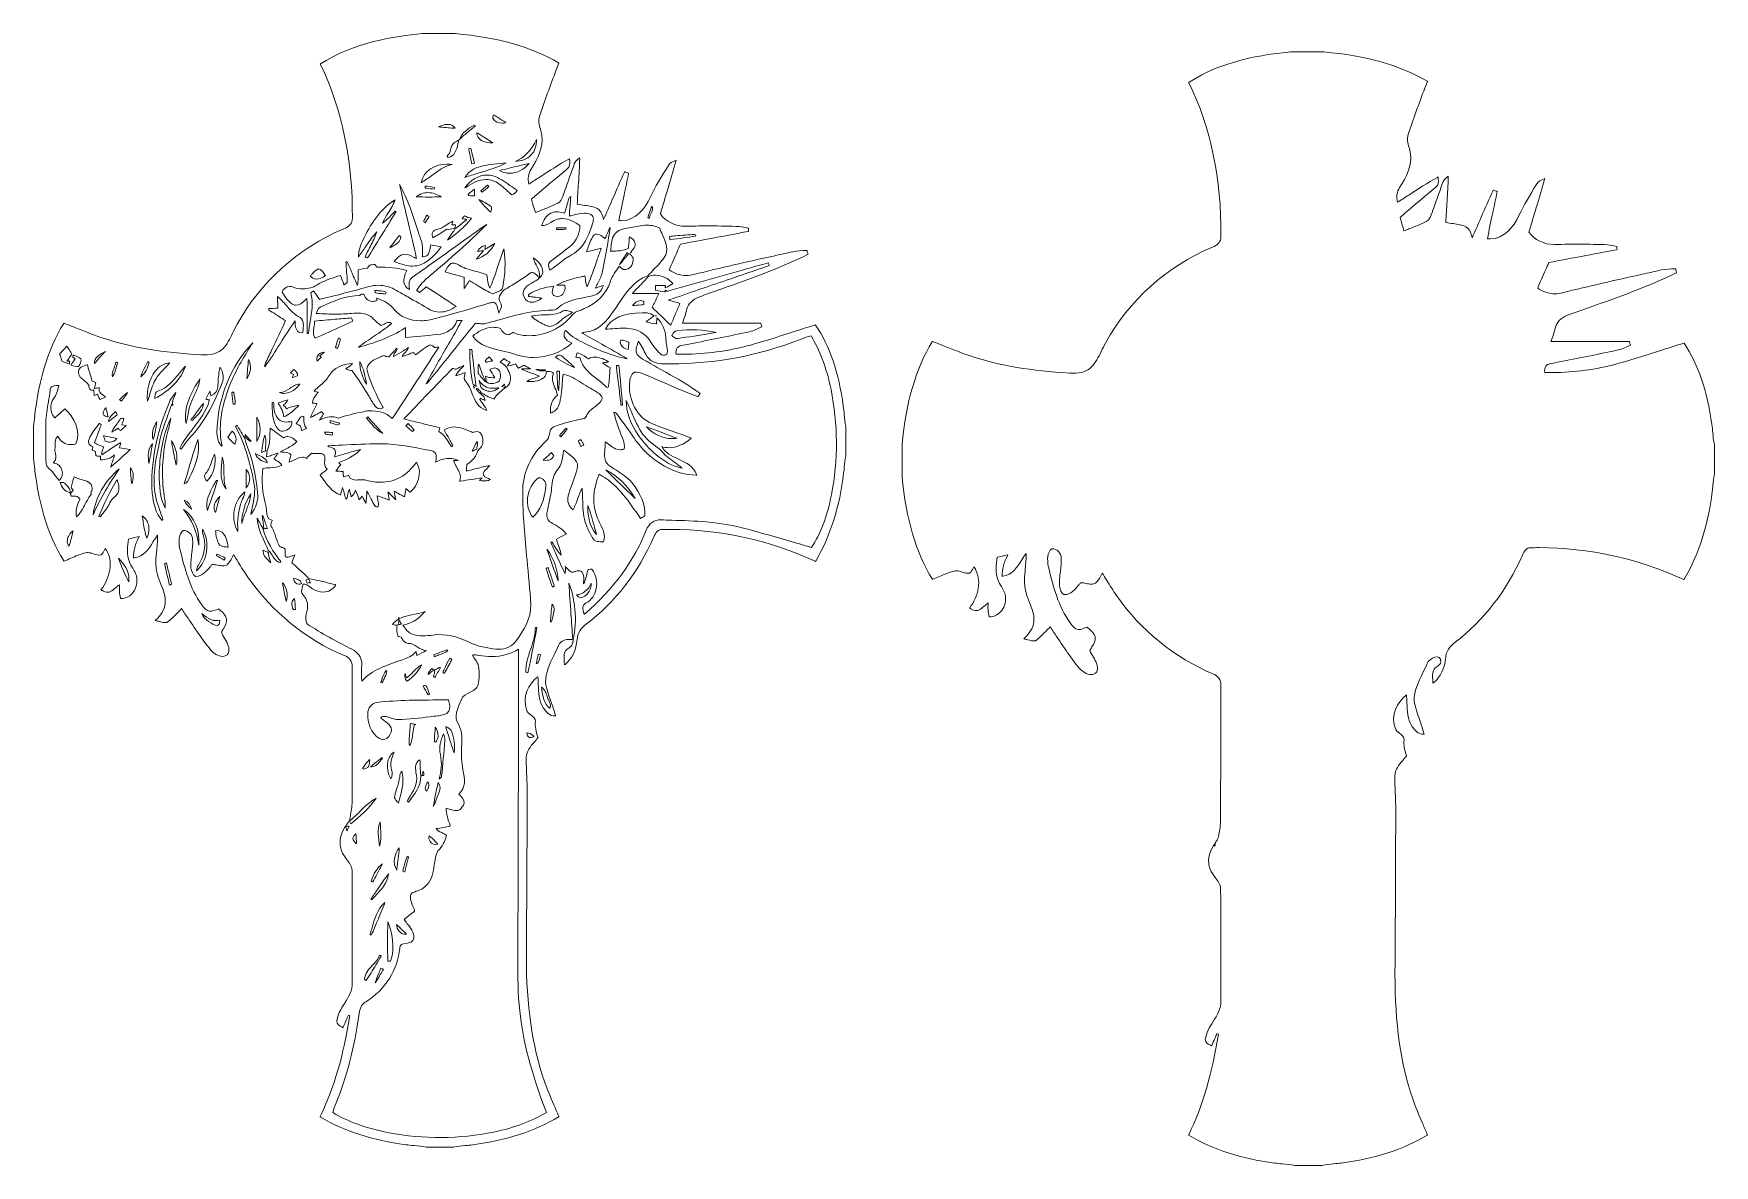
# Model space of a CAD drawing. Header units: inches. Extents: x -19 to 49, y -2.4 to 43.4.
import ezdxf

# ---------------------------------------------------------------- set-up
doc = ezdxf.new("R2010")
doc.units = ezdxf.units.IN
doc.header["$MEASUREMENT"] = 0
doc.layers.add('Layer 1', color=7, linetype='Continuous')

msp = doc.modelspace()

# ---------------------------------------------------------------- linework, layer by layer
at = {"layer": 'Layer 1', "color": 7, "lineweight": 9}
for points, knots in [([(13.876, 27.489), (13.838, 27.645), (13.824, 27.809), (13.811, 27.967), (13.802, 28.077), (13.793, 28.191), (13.775, 28.302), (13.592, 29.658), (13.226, 30.73), (12.657, 31.579), (12.657, 31.579), (12.649, 31.59), (12.649, 31.59), (12.649, 31.59), (12.636, 31.586), (12.636, 31.586), (12.327, 31.491), (12.013, 31.389), (11.71, 31.29), (11.031, 31.069), (10.329, 30.841), (9.623, 30.671), (8.764, 30.469), (7.885, 30.379), (7.017, 30.405), (7, 30.498), (7.018, 30.592), (7.064, 30.656), (7.102, 30.709), (7.158, 30.741), (7.228, 30.749), (7.228, 30.749), (7.746, 30.853), (7.746, 30.853), (8.48, 30.999), (9.239, 31.151), (9.984, 31.311), (10.164, 31.35), (10.335, 31.436), (10.473, 31.505), (10.473, 31.505), (10.488, 31.512), (10.488, 31.512), (10.488, 31.512), (10.482, 31.528), (10.482, 31.528), (10.468, 31.567), (10.454, 31.607), (10.441, 31.645), (10.441, 31.645), (10.436, 31.658), (10.436, 31.658), (10.436, 31.658), (10.423, 31.658), (10.423, 31.658), (10.103, 31.659), (9.782, 31.659), (9.462, 31.659), (9.462, 31.659), (8.316, 31.659), (8.316, 31.659), (7.967, 31.659), (7.618, 31.659), (7.269, 31.66), (7.339, 31.831), (7.399, 32.018), (7.453, 32.232), (7.508, 32.436), (7.684, 32.61), (7.938, 32.711), (8.243, 32.823), (8.556, 32.934), (8.858, 33.041), (10.015, 33.452), (11.211, 33.877), (12.333, 34.428), (12.333, 34.428), (12.346, 34.434), (12.346, 34.434), (12.346, 34.434), (12.343, 34.448), (12.343, 34.448), (12.338, 34.469), (12.333, 34.489), (12.329, 34.509), (12.323, 34.532), (12.317, 34.555), (12.312, 34.578), (12.312, 34.578), (12.309, 34.593), (12.309, 34.593), (12.309, 34.593), (12.277, 34.592), (12.277, 34.592), (12.097, 34.587), (11.911, 34.582), (11.732, 34.542), (11.471, 34.484), (11.211, 34.426), (10.95, 34.368), (9.895, 34.135), (8.803, 33.893), (7.736, 33.623), (7.638, 33.596), (7.536, 33.582), (7.432, 33.582), (7.182, 33.582), (6.934, 33.663), (6.732, 33.811), (6.838, 34.055), (6.947, 34.301), (7.053, 34.54), (7.098, 34.642), (7.144, 34.744), (7.189, 34.846), (7.625, 34.931), (8.07, 35.013), (8.5, 35.093), (8.967, 35.179), (9.45, 35.268), (9.924, 35.361), (9.924, 35.361), (9.94, 35.365), (9.94, 35.365), (9.94, 35.365), (9.939, 35.381), (9.939, 35.381), (9.938, 35.394), (9.938, 35.416), (9.937, 35.436), (9.937, 35.451), (9.936, 35.465), (9.936, 35.475), (9.936, 35.475), (9.935, 35.489), (9.935, 35.489), (9.935, 35.489), (9.913, 35.495), (9.913, 35.495), (9.803, 35.523), (9.689, 35.553), (9.572, 35.561), (9.193, 35.577), (8.791, 35.585), (8.377, 35.585), (8.081, 35.585), (7.781, 35.581), (7.458, 35.573), (7.442, 35.572), (7.426, 35.572), (7.41, 35.572), (6.984, 35.572), (6.6, 35.757), (6.38, 36.068), (6.477, 36.403), (6.578, 36.743), (6.677, 37.071), (6.788, 37.441), (6.902, 37.822), (7.009, 38.2), (7.009, 38.2), (7.02, 38.236), (7.02, 38.236), (7.02, 38.236), (6.968, 38.215), (6.968, 38.215), (6.871, 38.176), (6.76, 38.131), (6.703, 38.03), (6.412, 37.561), (6.173, 37.168), (5.969, 36.738), (5.766, 36.283), (5.358, 35.796), (4.823, 35.796), (4.782, 35.796), (4.741, 35.799), (4.7, 35.805), (4.766, 36.149), (4.84, 36.497), (4.912, 36.834), (4.973, 37.118), (5.036, 37.411), (5.093, 37.701), (5.093, 37.701), (5.096, 37.716), (5.096, 37.716), (5.096, 37.716), (5.081, 37.722), (5.081, 37.722), (5.038, 37.736), (4.995, 37.751), (4.953, 37.765), (4.953, 37.765), (4.937, 37.77), (4.937, 37.77), (4.937, 37.77), (4.93, 37.755), (4.93, 37.755), (4.765, 37.397), (4.604, 37.029), (4.448, 36.673), (4.329, 36.401), (4.206, 36.121), (4.082, 35.845), (4.044, 36.013), (3.994, 36.193), (3.83, 36.283), (3.673, 36.37), (3.496, 36.392), (3.324, 36.414), (3.224, 36.427), (3.119, 36.44), (3.021, 36.466), (3.029, 36.754), (3.049, 37.046), (3.068, 37.328), (3.09, 37.645), (3.112, 37.973), (3.118, 38.297), (3.118, 38.297), (3.116, 38.333), (3.116, 38.333), (3.116, 38.333), (3.086, 38.31), (3.086, 38.31), (3.012, 38.254), (2.93, 38.19), (2.9, 38.092), (2.831, 37.902), (2.763, 37.709), (2.697, 37.521), (2.611, 37.275), (2.522, 37.021), (2.43, 36.773), (2.39, 36.673), (2.341, 36.549), (2.227, 36.501), (2, 36.39), (1.761, 36.295), (1.529, 36.204), (1.462, 36.177), (1.394, 36.15), (1.327, 36.123), (1.292, 36.234), (1.26, 36.347), (1.228, 36.457), (1.208, 36.527), (1.188, 36.598), (1.167, 36.668), (1.538, 36.993), (1.924, 37.313), (2.297, 37.622), (2.404, 37.711), (2.511, 37.8), (2.617, 37.888), (2.725, 37.969), (2.719, 38.102), (2.714, 38.219), (2.713, 38.236), (2.713, 38.253), (2.712, 38.269), (2.712, 38.269), (2.712, 38.3), (2.712, 38.3), (2.712, 38.3), (2.685, 38.285), (2.685, 38.285), (2.284, 38.067), (1.895, 37.815), (1.52, 37.571), (1.37, 37.474), (1.216, 37.374), (1.063, 37.277), (1.007, 37.486), (1.038, 37.702), (1.151, 37.874), (1.417, 38.296), (1.654, 38.754), (1.589, 39.242), (1.578, 39.327), (1.554, 39.412), (1.531, 39.495), (1.481, 39.673), (1.434, 39.84), (1.494, 40.016), (1.698, 40.645), (1.937, 41.276), (2.168, 41.885), (2.168, 41.885), (2.275, 42.165), (2.275, 42.165), (2.275, 42.165), (2.261, 42.173), (2.261, 42.173), (1.164, 42.819), (-0.201, 43.205), (-1.915, 43.354), (-1.915, 43.354), (-3.252, 43.354), (-3.252, 43.354), (-4.368, 43.25), (-6.009, 43.01), (-7.359, 42.128), (-7.359, 42.128), (-7.373, 42.119), (-7.373, 42.119), (-7.373, 42.119), (-7.365, 42.105), (-7.365, 42.105), (-6.492, 40.308), (-6.057, 38.222), (-6.073, 35.903), (-6.059, 35.686), (-6.236, 35.528), (-6.42, 35.468), (-8.279, 34.676), (-9.809, 33.306), (-10.728, 31.61), (-10.799, 31.493), (-10.86, 31.367), (-10.918, 31.245), (-11.026, 31.02), (-11.138, 30.787), (-11.321, 30.61), (-11.489, 30.449), (-11.729, 30.371), (-12.054, 30.371), (-12.098, 30.371), (-12.145, 30.373), (-12.192, 30.375), (-13.749, 30.467), (-14.989, 30.676), (-16.095, 31.033), (-16.492, 31.16), (-16.885, 31.318), (-17.265, 31.471), (-17.418, 31.532), (-17.57, 31.593), (-17.724, 31.653), (-17.724, 31.653), (-17.738, 31.658), (-17.738, 31.658), (-17.738, 31.658), (-17.746, 31.645), (-17.746, 31.645), (-18.416, 30.555), (-18.813, 29.196), (-18.961, 27.487), (-18.961, 27.487), (-18.961, 26.187), (-18.961, 26.187), (-18.808, 24.487), (-18.41, 23.134), (-17.743, 22.051), (-17.743, 22.051), (-17.734, 22.038), (-17.734, 22.038), (-17.734, 22.038), (-17.72, 22.044), (-17.72, 22.044), (-17.631, 22.079), (-17.541, 22.119), (-17.455, 22.157), (-17.262, 22.242), (-17.063, 22.33), (-16.854, 22.376), (-16.827, 22.383), (-16.8, 22.386), (-16.771, 22.386), (-16.693, 22.386), (-16.614, 22.361), (-16.538, 22.337), (-16.444, 22.307), (-16.347, 22.276), (-16.245, 22.289), (-16.245, 22.289), (-16.24, 22.289), (-16.24, 22.289), (-16.24, 22.289), (-16.236, 22.292), (-16.236, 22.292), (-16.166, 22.343), (-16.13, 22.42), (-16.096, 22.495), (-16.086, 22.515), (-16.077, 22.534), (-16.068, 22.553), (-15.683, 22.022), (-15.91, 21.331), (-16.225, 20.896), (-16.225, 20.896), (-16.238, 20.878), (-16.238, 20.878), (-16.238, 20.878), (-16.218, 20.868), (-16.218, 20.868), (-16.206, 20.863), (-16.194, 20.857), (-16.182, 20.851), (-16.114, 20.818), (-16.036, 20.78), (-15.958, 20.78), (-15.92, 20.78), (-15.884, 20.789), (-15.851, 20.807), (-15.779, 20.848), (-15.715, 20.903), (-15.654, 20.956), (-15.601, 21.002), (-15.546, 21.049), (-15.486, 21.087), (-15.504, 20.893), (-15.491, 20.711), (-15.449, 20.545), (-15.449, 20.545), (-15.446, 20.531), (-15.446, 20.531), (-15.446, 20.531), (-15.424, 20.531), (-15.424, 20.531), (-15.254, 20.531), (-15.101, 20.599), (-14.981, 20.729), (-14.841, 20.882), (-14.768, 21.099), (-14.786, 21.31), (-14.782, 21.48), (-14.868, 21.617), (-14.951, 21.75), (-15.001, 21.83), (-15.053, 21.913), (-15.084, 22.002), (-15.201, 22.308), (-15.169, 22.644), (-15.122, 22.934), (-15.003, 22.964), (-14.851, 23.002), (-14.693, 23.035), (-14.857, 22.717), (-14.93, 22.446), (-14.921, 22.185), (-14.921, 22.185), (-14.92, 22.164), (-14.92, 22.164), (-14.92, 22.164), (-14.9, 22.167), (-14.9, 22.167), (-14.507, 22.218), (-14.312, 22.529), (-14.123, 22.83), (-14.068, 22.916), (-14.013, 23.005), (-13.953, 23.085), (-13.944, 22.887), (-13.964, 22.686), (-13.985, 22.492), (-14.017, 22.182), (-14.05, 21.862), (-13.964, 21.549), (-13.93, 21.396), (-13.871, 21.247), (-13.814, 21.103), (-13.717, 20.86), (-13.617, 20.608), (-13.641, 20.338), (-13.659, 20.058), (-13.852, 19.83), (-14.018, 19.662), (-14.018, 19.662), (-14.042, 19.638), (-14.042, 19.638), (-14.042, 19.638), (-14.008, 19.631), (-14.008, 19.631), (-13.968, 19.623), (-13.927, 19.612), (-13.887, 19.601), (-13.79, 19.574), (-13.689, 19.546), (-13.587, 19.558), (-13.587, 19.558), (-13.579, 19.561), (-13.579, 19.561), (-13.422, 19.668), (-13.288, 19.806), (-13.158, 19.94), (-13.1, 19.999), (-13.04, 20.061), (-12.979, 20.12), (-12.933, 20.051), (-12.887, 19.983), (-12.842, 19.914), (-12.514, 19.423), (-12.174, 18.914), (-11.797, 18.444), (-11.688, 18.327), (-11.498, 18.191), (-11.324, 18.191), (-11.23, 18.191), (-11.153, 18.231), (-11.094, 18.31), (-11.094, 18.31), (-11.092, 18.315), (-11.092, 18.315), (-11.011, 18.529), (-11.123, 18.717), (-11.232, 18.9), (-11.285, 18.988), (-11.34, 19.08), (-11.369, 19.172), (-11.346, 19.219), (-11.318, 19.264), (-11.288, 19.311), (-11.212, 19.433), (-11.133, 19.558), (-11.157, 19.713), (-11.197, 19.852), (-11.304, 19.95), (-11.408, 20.044), (-11.429, 20.063), (-11.45, 20.082), (-11.47, 20.101), (-11.47, 20.101), (-11.478, 20.109), (-11.478, 20.109), (-11.478, 20.109), (-11.489, 20.106), (-11.489, 20.106), (-11.516, 20.097), (-11.543, 20.087), (-11.57, 20.077), (-11.657, 20.046), (-11.747, 20.013), (-11.839, 20.013), (-11.839, 20.013), (-11.846, 20.013), (-11.846, 20.013), (-11.977, 20.033), (-12.061, 20.143), (-12.142, 20.25), (-12.142, 20.25), (-12.165, 20.28), (-12.165, 20.28), (-12.649, 20.943), (-12.852, 21.755), (-13.048, 22.541), (-13.048, 22.541), (-13.058, 22.579), (-13.058, 22.579), (-13.095, 22.826), (-13.111, 23.128), (-12.91, 23.28), (-12.91, 23.28), (-12.904, 23.28), (-12.904, 23.28), (-12.707, 23.28), (-12.533, 23.107), (-12.531, 22.909), (-12.524, 22.729), (-12.546, 22.546), (-12.566, 22.369), (-12.589, 22.174), (-12.612, 21.973), (-12.599, 21.773), (-12.586, 21.622), (-12.523, 21.496), (-12.427, 21.428), (-12.427, 21.428), (-12.422, 21.424), (-12.422, 21.424), (-12.422, 21.424), (-12.404, 21.424), (-12.404, 21.424), (-12.144, 21.424), (-11.975, 21.629), (-11.826, 21.81), (-11.801, 21.841), (-11.776, 21.871), (-11.752, 21.899), (-11.679, 21.908), (-11.593, 21.892), (-11.514, 21.876), (-11.449, 21.864), (-11.382, 21.85), (-11.317, 21.85), (-11.252, 21.85), (-11.196, 21.864), (-11.142, 21.892), (-11.045, 21.97), (-10.989, 22.079), (-10.934, 22.185), (-10.915, 22.222), (-10.896, 22.26), (-10.875, 22.296), (-10.812, 22.198), (-10.751, 22.098), (-10.692, 22.001), (-10.568, 21.799), (-10.439, 21.589), (-10.297, 21.393), (-9.328, 19.995), (-7.945, 18.87), (-6.403, 18.225), (-6.2, 18.159), (-6.067, 17.975), (-6.081, 17.775), (-6.079, 16.722), (-6.081, 15.652), (-6.084, 14.617), (-6.085, 13.879), (-6.087, 13.14), (-6.087, 12.401), (-6.079, 12.198), (-6.112, 11.995), (-6.145, 11.799), (-6.157, 11.727), (-6.169, 11.656), (-6.178, 11.585), (-6.178, 11.585), (-6.185, 11.537), (-6.185, 11.537), (-6.185, 11.537), (-6.148, 11.568), (-6.148, 11.568), (-6.022, 11.672), (-5.904, 11.791), (-5.789, 11.905), (-5.583, 12.111), (-5.371, 12.323), (-5.108, 12.459), (-5.403, 12.05), (-5.777, 11.722), (-6.142, 11.428), (-6.156, 11.463), (-6.17, 11.497), (-6.184, 11.532), (-6.184, 11.532), (-6.198, 11.567), (-6.198, 11.567), (-6.198, 11.567), (-6.217, 11.534), (-6.217, 11.534), (-6.239, 11.495), (-6.261, 11.457), (-6.284, 11.419), (-6.284, 11.419), (-6.346, 11.313), (-6.346, 11.313), (-6.346, 11.313), (-6.307, 11.32), (-6.307, 11.32), (-6.272, 11.325), (-6.238, 11.331), (-6.203, 11.335), (-6.232, 11.27), (-6.261, 11.203), (-6.291, 11.137), (-6.308, 11.185), (-6.325, 11.234), (-6.342, 11.281), (-6.342, 11.281), (-6.354, 11.316), (-6.354, 11.316), (-6.354, 11.316), (-6.375, 11.285), (-6.375, 11.285), (-6.58, 10.972), (-6.63, 10.616), (-6.508, 10.334), (-6.467, 10.207), (-6.385, 10.101), (-6.305, 9.997), (-6.196, 9.856), (-6.093, 9.722), (-6.087, 9.543), (-6.079, 8.714), (-6.079, 7.872), (-6.08, 7.057), (-6.081, 6.386), (-6.081, 5.692), (-6.077, 5.01), (-6.067, 4.692), (-6.224, 4.439), (-6.391, 4.171), (-6.53, 3.949), (-6.673, 3.719), (-6.708, 3.448), (-6.705, 3.323), (-6.592, 3.265), (-6.502, 3.219), (-6.491, 3.213), (-6.48, 3.208), (-6.47, 3.202), (-6.47, 3.202), (-6.452, 3.193), (-6.452, 3.193), (-6.452, 3.193), (-6.444, 3.211), (-6.444, 3.211), (-6.402, 3.305), (-6.362, 3.399), (-6.321, 3.494), (-6.293, 3.56), (-6.264, 3.626), (-6.235, 3.692), (-6.216, 3.683), (-6.197, 3.674), (-6.178, 3.664), (-6.425, 2.079), (-6.816, 0.751), (-7.374, -0.395), (-7.374, -0.395), (-7.382, -0.411), (-7.382, -0.411), (-7.382, -0.411), (-7.367, -0.42), (-7.367, -0.42), (-6.403, -0.995), (-5.242, -1.373), (-3.915, -1.54), (-3.804, -1.556), (-3.691, -1.566), (-3.581, -1.575), (-3.421, -1.588), (-3.256, -1.601), (-3.092, -1.636), (-3.092, -1.636), (-1.985, -1.636), (-1.985, -1.636), (-1.985, -1.636), (-1.983, -1.635), (-1.983, -1.635), (-1.829, -1.598), (-1.667, -1.585), (-1.511, -1.573), (-1.411, -1.565), (-1.308, -1.557), (-1.208, -1.542), (0.145, -1.373), (1.313, -0.993), (2.262, -0.411), (2.262, -0.411), (2.275, -0.403), (2.275, -0.403), (2.275, -0.403), (2.269, -0.388), (2.269, -0.388), (2.205, -0.233), (2.138, -0.076), (2.073, 0.075), (1.936, 0.392), (1.794, 0.72), (1.682, 1.053), (1.194, 2.462), (0.959, 4.105), (0.963, 6.077), (0.963, 6.077), (0.963, 6.128), (0.963, 6.128), (0.976, 8.296), (0.99, 10.538), (0.994, 12.744), (0.993, 12.953), (0.984, 13.166), (0.975, 13.371), (0.965, 13.616), (0.954, 13.868), (0.957, 14.117), (0.964, 14.358), (1.122, 14.542), (1.275, 14.72), (1.327, 14.781), (1.38, 14.843), (1.426, 14.906), (1.426, 14.906), (1.432, 14.914), (1.432, 14.914), (1.432, 14.914), (1.428, 14.923), (1.428, 14.923), (1.341, 15.162), (1.309, 15.363), (1.328, 15.555), (1.332, 15.69), (1.237, 15.758), (1.145, 15.824), (1.065, 15.881), (0.988, 15.936), (0.972, 16.037), (0.779, 16.539), (1.052, 17.082), (1.429, 17.372), (1.438, 17.267), (1.442, 17.159), (1.445, 17.054), (1.455, 16.733), (1.466, 16.401), (1.643, 16.116), (1.759, 15.95), (1.903, 15.772), (2.117, 15.789), (2.117, 15.789), (2.138, 15.79), (2.138, 15.79), (2.138, 15.79), (2.133, 15.811), (2.133, 15.811), (2.087, 16.003), (2.02, 16.193), (1.954, 16.376), (1.867, 16.621), (1.776, 16.874), (1.738, 17.133), (1.728, 17.535), (1.907, 17.899), (2.081, 18.25), (2.144, 18.377), (2.208, 18.507), (2.263, 18.638), (2.345, 18.849), (2.576, 18.88), (2.706, 18.88), (2.741, 18.88), (2.777, 18.878), (2.813, 18.873), (2.813, 18.873), (2.835, 18.871), (2.835, 18.871), (2.835, 18.871), (2.834, 18.893), (2.834, 18.893), (2.815, 19.235), (2.789, 19.581), (2.765, 19.917), (2.735, 20.32), (2.704, 20.736), (2.685, 21.148), (2.977, 20.373), (3.025, 19.509), (2.82, 18.699), (2.806, 18.616), (2.742, 18.573), (2.673, 18.527), (2.609, 18.484), (2.543, 18.439), (2.515, 18.36), (2.472, 18.236), (2.482, 18.105), (2.491, 17.979), (2.493, 17.947), (2.496, 17.915), (2.497, 17.883), (2.497, 17.883), (2.499, 17.847), (2.499, 17.847), (2.499, 17.847), (2.527, 17.87), (2.527, 17.87), (2.805, 18.095), (2.978, 18.454), (3.015, 18.88), (3.029, 19.117), (3.168, 19.345), (3.397, 19.506), (4.544, 20.37), (5.483, 21.584), (6.113, 23.016), (6.194, 23.216), (6.298, 23.315), (6.43, 23.319), (6.549, 23.322), (6.67, 23.324), (6.79, 23.324), (8.791, 23.324), (10.812, 22.879), (12.636, 22.037), (12.636, 22.037), (12.651, 22.03), (12.651, 22.03), (12.651, 22.03), (12.66, 22.045), (12.66, 22.045), (13.252, 23.058), (13.633, 24.251), (13.79, 25.59), (13.802, 25.674), (13.809, 25.759), (13.815, 25.841), (13.827, 25.985), (13.84, 26.134), (13.876, 26.277), (13.876, 26.277), (13.877, 26.279), (13.877, 26.279), (13.877, 26.279), (13.876, 27.489), (13.876, 27.489)], [0, 0, 0, 0, 1, 1, 1, 2, 2, 2, 3, 3, 3, 4, 4, 4, 5, 5, 5, 6, 6, 6, 7, 7, 7, 8, 8, 8, 9, 9, 9, 10, 10, 10, 11, 11, 11, 12, 12, 12, 13, 13, 13, 14, 14, 14, 15, 15, 15, 16, 16, 16, 17, 17, 17, 18, 18, 18, 19, 19, 19, 20, 20, 20, 21, 21, 21, 22, 22, 22, 23, 23, 23, 24, 24, 24, 25, 25, 25, 26, 26, 26, 27, 27, 27, 28, 28, 28, 29, 29, 29, 30, 30, 30, 31, 31, 31, 32, 32, 32, 33, 33, 33, 34, 34, 34, 35, 35, 35, 36, 36, 36, 37, 37, 37, 38, 38, 38, 39, 39, 39, 40, 40, 40, 41, 41, 41, 42, 42, 42, 43, 43, 43, 44, 44, 44, 45, 45, 45, 46, 46, 46, 47, 47, 47, 48, 48, 48, 49, 49, 49, 50, 50, 50, 51, 51, 51, 52, 52, 52, 53, 53, 53, 54, 54, 54, 55, 55, 55, 56, 56, 56, 57, 57, 57, 58, 58, 58, 59, 59, 59, 60, 60, 60, 61, 61, 61, 62, 62, 62, 63, 63, 63, 64, 64, 64, 65, 65, 65, 66, 66, 66, 67, 67, 67, 68, 68, 68, 69, 69, 69, 70, 70, 70, 71, 71, 71, 72, 72, 72, 73, 73, 73, 74, 74, 74, 75, 75, 75, 76, 76, 76, 77, 77, 77, 78, 78, 78, 79, 79, 79, 80, 80, 80, 81, 81, 81, 82, 82, 82, 83, 83, 83, 84, 84, 84, 85, 85, 85, 86, 86, 86, 87, 87, 87, 88, 88, 88, 89, 89, 89, 90, 90, 90, 91, 91, 91, 92, 92, 92, 93, 93, 93, 94, 94, 94, 95, 95, 95, 96, 96, 96, 97, 97, 97, 98, 98, 98, 99, 99, 99, 100, 100, 100, 101, 101, 101, 102, 102, 102, 103, 103, 103, 104, 104, 104, 105, 105, 105, 106, 106, 106, 107, 107, 107, 108, 108, 108, 109, 109, 109, 110, 110, 110, 111, 111, 111, 112, 112, 112, 113, 113, 113, 114, 114, 114, 115, 115, 115, 116, 116, 116, 117, 117, 117, 118, 118, 118, 119, 119, 119, 120, 120, 120, 121, 121, 121, 122, 122, 122, 123, 123, 123, 124, 124, 124, 125, 125, 125, 126, 126, 126, 127, 127, 127, 128, 128, 128, 129, 129, 129, 130, 130, 130, 131, 131, 131, 132, 132, 132, 133, 133, 133, 134, 134, 134, 135, 135, 135, 136, 136, 136, 137, 137, 137, 138, 138, 138, 139, 139, 139, 140, 140, 140, 141, 141, 141, 142, 142, 142, 143, 143, 143, 144, 144, 144, 145, 145, 145, 146, 146, 146, 147, 147, 147, 148, 148, 148, 149, 149, 149, 150, 150, 150, 151, 151, 151, 152, 152, 152, 153, 153, 153, 154, 154, 154, 155, 155, 155, 156, 156, 156, 157, 157, 157, 158, 158, 158, 159, 159, 159, 160, 160, 160, 161, 161, 161, 162, 162, 162, 163, 163, 163, 164, 164, 164, 165, 165, 165, 166, 166, 166, 167, 167, 167, 168, 168, 168, 169, 169, 169, 170, 170, 170, 171, 171, 171, 172, 172, 172, 173, 173, 173, 174, 174, 174, 175, 175, 175, 176, 176, 176, 177, 177, 177, 178, 178, 178, 179, 179, 179, 180, 180, 180, 181, 181, 181, 182, 182, 182, 183, 183, 183, 184, 184, 184, 185, 185, 185, 186, 186, 186, 187, 187, 187, 188, 188, 188, 189, 189, 189, 190, 190, 190, 191, 191, 191, 192, 192, 192, 193, 193, 193, 194, 194, 194, 195, 195, 195, 196, 196, 196, 197, 197, 197, 198, 198, 198, 199, 199, 199, 200, 200, 200, 201, 201, 201, 202, 202, 202, 203, 203, 203, 204, 204, 204, 205, 205, 205, 206, 206, 206, 207, 207, 207, 208, 208, 208, 209, 209, 209, 210, 210, 210, 211, 211, 211, 212, 212, 212, 213, 213, 213, 214, 214, 214, 215, 215, 215, 216, 216, 216, 217, 217, 217, 218, 218, 218, 219, 219, 219, 220, 220, 220, 221, 221, 221, 222, 222, 222, 223, 223, 223, 224, 224, 224, 225, 225, 225, 226, 226, 226, 227, 227, 227, 228, 228, 228, 229, 229, 229, 230, 230, 230, 231, 231, 231, 232, 232, 232, 233, 233, 233, 234, 234, 234, 235, 235, 235, 236, 236, 236, 237, 237, 237, 238, 238, 238, 239, 239, 239, 240, 240, 240, 241, 241, 241, 242, 242, 242, 243, 243, 243, 244, 244, 244, 245, 245, 245, 246, 246, 246, 247, 247, 247, 248, 248, 248, 249, 249, 249, 250, 250, 250, 251, 251, 251, 252, 252, 252, 253, 253, 253, 254, 254, 254, 255, 255, 255, 256, 256, 256, 257, 257, 257, 258, 258, 258, 259, 259, 259, 260, 260, 260, 261, 261, 261, 262, 262, 262, 263, 263, 263, 264, 264, 264, 265, 265, 265, 266, 266, 266, 267, 267, 267, 268, 268, 268, 269, 269, 269, 270, 270, 270, 271, 271, 271, 272, 272, 272, 273, 273, 273, 274, 274, 274, 275, 275, 275, 276, 276, 276, 277, 277, 277, 278, 278, 278, 279, 279, 279, 280, 280, 280, 281, 281, 281, 282, 282, 282, 283, 283, 283, 284, 284, 284, 285, 285, 285, 286, 286, 286, 287, 287, 287, 288, 288, 288, 289, 289, 289, 290, 290, 290, 291, 291, 291, 292, 292, 292, 293, 293, 293, 294, 294, 294, 295, 295, 295, 296, 296, 296, 297, 297, 297, 298, 298, 298, 299, 299, 299, 299]), ([(48.995, 26.75), (48.956, 26.907), (48.943, 27.07), (48.93, 27.228), (48.921, 27.339), (48.911, 27.453), (48.893, 27.564), (48.71, 28.92), (48.345, 29.991), (47.775, 30.841), (47.775, 30.841), (47.768, 30.852), (47.768, 30.852), (47.768, 30.852), (47.755, 30.848), (47.755, 30.848), (47.445, 30.753), (47.132, 30.651), (46.829, 30.552), (46.15, 30.331), (45.447, 30.103), (44.742, 29.932), (43.882, 29.73), (43.003, 29.64), (42.135, 29.667), (42.119, 29.76), (42.136, 29.853), (42.183, 29.918), (42.221, 29.971), (42.277, 30.003), (42.347, 30.011), (42.347, 30.011), (42.865, 30.114), (42.865, 30.114), (43.599, 30.261), (44.358, 30.412), (45.102, 30.573), (45.282, 30.612), (45.454, 30.697), (45.592, 30.766), (45.592, 30.766), (45.607, 30.774), (45.607, 30.774), (45.607, 30.774), (45.601, 30.789), (45.601, 30.789), (45.586, 30.828), (45.572, 30.868), (45.559, 30.907), (45.559, 30.907), (45.555, 30.92), (45.555, 30.92), (45.555, 30.92), (45.542, 30.92), (45.542, 30.92), (45.221, 30.92), (44.901, 30.921), (44.581, 30.921), (44.581, 30.921), (43.435, 30.92), (43.435, 30.92), (43.086, 30.92), (42.737, 30.921), (42.388, 30.921), (42.457, 31.092), (42.518, 31.28), (42.571, 31.494), (42.626, 31.698), (42.803, 31.872), (43.056, 31.973), (43.362, 32.085), (43.674, 32.195), (43.976, 32.303), (45.133, 32.714), (46.33, 33.139), (47.452, 33.689), (47.452, 33.689), (47.465, 33.696), (47.465, 33.696), (47.465, 33.696), (47.461, 33.71), (47.461, 33.71), (47.457, 33.73), (47.452, 33.75), (47.447, 33.77), (47.442, 33.794), (47.436, 33.817), (47.431, 33.84), (47.431, 33.84), (47.428, 33.855), (47.428, 33.855), (47.428, 33.855), (47.395, 33.854), (47.395, 33.854), (47.215, 33.849), (47.029, 33.844), (46.85, 33.804), (46.59, 33.746), (46.33, 33.688), (46.069, 33.63), (45.013, 33.396), (43.921, 33.155), (42.855, 32.885), (42.757, 32.857), (42.654, 32.843), (42.551, 32.843), (42.3, 32.843), (42.053, 32.925), (41.851, 33.072), (41.956, 33.316), (42.066, 33.563), (42.172, 33.802), (42.217, 33.904), (42.262, 34.006), (42.307, 34.108), (42.744, 34.193), (43.188, 34.275), (43.618, 34.354), (44.085, 34.44), (44.568, 34.529), (45.043, 34.623), (45.043, 34.623), (45.059, 34.626), (45.059, 34.626), (45.059, 34.626), (45.058, 34.642), (45.058, 34.642), (45.057, 34.656), (45.056, 34.678), (45.056, 34.698), (45.055, 34.713), (45.055, 34.727), (45.055, 34.737), (45.055, 34.737), (45.054, 34.751), (45.054, 34.751), (45.054, 34.751), (45.032, 34.756), (45.032, 34.756), (44.922, 34.785), (44.808, 34.815), (44.69, 34.822), (44.311, 34.838), (43.909, 34.847), (43.495, 34.847), (43.2, 34.847), (42.899, 34.843), (42.577, 34.835), (42.561, 34.834), (42.545, 34.834), (42.529, 34.834), (42.103, 34.834), (41.719, 35.019), (41.499, 35.33), (41.595, 35.665), (41.697, 36.004), (41.796, 36.333), (41.906, 36.702), (42.021, 37.084), (42.128, 37.461), (42.128, 37.461), (42.138, 37.498), (42.138, 37.498), (42.138, 37.498), (42.087, 37.477), (42.087, 37.477), (41.989, 37.437), (41.879, 37.393), (41.821, 37.291), (41.531, 36.822), (41.292, 36.43), (41.087, 36), (40.884, 35.545), (40.477, 35.058), (39.942, 35.058), (39.901, 35.058), (39.86, 35.061), (39.819, 35.066), (39.884, 35.411), (39.959, 35.759), (40.031, 36.096), (40.091, 36.38), (40.154, 36.673), (40.211, 36.962), (40.211, 36.962), (40.214, 36.978), (40.214, 36.978), (40.214, 36.978), (40.199, 36.983), (40.199, 36.983), (40.157, 36.998), (40.114, 37.013), (40.071, 37.027), (40.071, 37.027), (40.056, 37.032), (40.056, 37.032), (40.056, 37.032), (40.049, 37.017), (40.049, 37.017), (39.884, 36.658), (39.723, 36.291), (39.567, 35.935), (39.448, 35.663), (39.325, 35.383), (39.2, 35.107), (39.162, 35.275), (39.112, 35.455), (38.948, 35.545), (38.791, 35.631), (38.614, 35.654), (38.443, 35.676), (38.342, 35.689), (38.238, 35.702), (38.14, 35.728), (38.148, 36.016), (38.168, 36.307), (38.187, 36.589), (38.209, 36.907), (38.231, 37.235), (38.236, 37.559), (38.236, 37.559), (38.235, 37.595), (38.235, 37.595), (38.235, 37.595), (38.204, 37.572), (38.204, 37.572), (38.131, 37.516), (38.048, 37.452), (38.019, 37.354), (37.95, 37.164), (37.882, 36.97), (37.816, 36.783), (37.73, 36.537), (37.641, 36.282), (37.548, 36.035), (37.509, 35.935), (37.46, 35.811), (37.346, 35.763), (37.119, 35.652), (36.88, 35.557), (36.648, 35.465), (36.58, 35.438), (36.513, 35.412), (36.445, 35.384), (36.41, 35.495), (36.378, 35.609), (36.347, 35.718), (36.327, 35.789), (36.307, 35.86), (36.286, 35.93), (36.656, 36.255), (37.042, 36.575), (37.415, 36.884), (37.523, 36.973), (37.63, 37.062), (37.736, 37.15), (37.843, 37.231), (37.838, 37.363), (37.833, 37.48), (37.832, 37.498), (37.831, 37.515), (37.831, 37.531), (37.831, 37.531), (37.83, 37.562), (37.83, 37.562), (37.83, 37.562), (37.804, 37.547), (37.804, 37.547), (37.403, 37.329), (37.014, 37.077), (36.638, 36.833), (36.489, 36.736), (36.334, 36.636), (36.181, 36.539), (36.125, 36.748), (36.157, 36.964), (36.27, 37.135), (36.536, 37.558), (36.773, 38.016), (36.708, 38.504), (36.696, 38.589), (36.672, 38.674), (36.649, 38.757), (36.599, 38.934), (36.552, 39.102), (36.613, 39.277), (36.817, 39.907), (37.056, 40.537), (37.287, 41.147), (37.287, 41.147), (37.393, 41.427), (37.393, 41.427), (37.393, 41.427), (37.38, 41.435), (37.38, 41.435), (36.283, 42.081), (34.917, 42.467), (33.204, 42.616), (33.204, 42.616), (31.867, 42.616), (31.867, 42.616), (30.75, 42.512), (29.11, 42.272), (27.76, 41.39), (27.76, 41.39), (27.746, 41.381), (27.746, 41.381), (27.746, 41.381), (27.753, 41.366), (27.753, 41.366), (28.627, 39.57), (29.062, 37.484), (29.046, 35.165), (29.06, 34.948), (28.882, 34.79), (28.698, 34.73), (26.84, 33.938), (25.31, 32.568), (24.391, 30.872), (24.32, 30.755), (24.259, 30.629), (24.2, 30.507), (24.092, 30.282), (23.981, 30.049), (23.797, 29.871), (23.63, 29.711), (23.39, 29.633), (23.064, 29.633), (23.021, 29.633), (22.974, 29.634), (22.926, 29.637), (21.37, 29.729), (20.13, 29.938), (19.024, 30.295), (18.627, 30.422), (18.234, 30.58), (17.854, 30.732), (17.701, 30.794), (17.548, 30.855), (17.395, 30.914), (17.395, 30.914), (17.381, 30.92), (17.381, 30.92), (17.381, 30.92), (17.373, 30.907), (17.373, 30.907), (16.703, 29.817), (16.306, 28.457), (16.157, 26.749), (16.157, 26.749), (16.157, 25.449), (16.157, 25.449), (16.31, 23.749), (16.709, 22.396), (17.376, 21.313), (17.376, 21.313), (17.384, 21.3), (17.384, 21.3), (17.384, 21.3), (17.399, 21.305), (17.399, 21.305), (17.488, 21.341), (17.577, 21.38), (17.664, 21.419), (17.856, 21.504), (18.055, 21.592), (18.264, 21.638), (18.291, 21.644), (18.318, 21.648), (18.347, 21.648), (18.426, 21.648), (18.505, 21.623), (18.581, 21.598), (18.675, 21.568), (18.772, 21.537), (18.874, 21.55), (18.874, 21.55), (18.879, 21.551), (18.879, 21.551), (18.879, 21.551), (18.883, 21.554), (18.883, 21.554), (18.952, 21.605), (18.988, 21.682), (19.023, 21.756), (19.032, 21.776), (19.041, 21.796), (19.051, 21.814), (19.435, 21.284), (19.209, 20.593), (18.894, 20.158), (18.894, 20.158), (18.881, 20.14), (18.881, 20.14), (18.881, 20.14), (18.901, 20.13), (18.901, 20.13), (18.913, 20.125), (18.924, 20.119), (18.936, 20.113), (19.005, 20.08), (19.082, 20.042), (19.161, 20.042), (19.199, 20.042), (19.235, 20.05), (19.268, 20.068), (19.34, 20.11), (19.404, 20.165), (19.465, 20.218), (19.518, 20.264), (19.573, 20.311), (19.632, 20.349), (19.615, 20.155), (19.627, 19.973), (19.67, 19.806), (19.67, 19.806), (19.673, 19.793), (19.673, 19.793), (19.673, 19.793), (19.694, 19.792), (19.694, 19.792), (19.865, 19.792), (20.018, 19.861), (20.137, 19.991), (20.278, 20.144), (20.351, 20.361), (20.333, 20.571), (20.336, 20.742), (20.25, 20.879), (20.167, 21.012), (20.117, 21.092), (20.065, 21.175), (20.034, 21.263), (19.917, 21.57), (19.949, 21.906), (19.997, 22.196), (20.116, 22.226), (20.268, 22.264), (20.426, 22.297), (20.261, 21.979), (20.188, 21.708), (20.197, 21.446), (20.197, 21.446), (20.198, 21.426), (20.198, 21.426), (20.198, 21.426), (20.218, 21.429), (20.218, 21.429), (20.611, 21.48), (20.807, 21.791), (20.996, 22.091), (21.05, 22.178), (21.106, 22.266), (21.166, 22.347), (21.175, 22.149), (21.154, 21.948), (21.134, 21.753), (21.102, 21.444), (21.069, 21.124), (21.155, 20.81), (21.188, 20.658), (21.248, 20.509), (21.305, 20.365), (21.402, 20.122), (21.502, 19.87), (21.478, 19.6), (21.46, 19.32), (21.267, 19.092), (21.101, 18.924), (21.101, 18.924), (21.076, 18.9), (21.076, 18.9), (21.076, 18.9), (21.11, 18.893), (21.11, 18.893), (21.15, 18.885), (21.192, 18.873), (21.232, 18.862), (21.329, 18.835), (21.429, 18.807), (21.531, 18.82), (21.531, 18.82), (21.54, 18.823), (21.54, 18.823), (21.696, 18.93), (21.83, 19.068), (21.96, 19.201), (22.018, 19.261), (22.078, 19.323), (22.14, 19.381), (22.185, 19.313), (22.231, 19.244), (22.277, 19.176), (22.605, 18.684), (22.944, 18.176), (23.321, 17.705), (23.431, 17.589), (23.62, 17.453), (23.794, 17.453), (23.889, 17.453), (23.966, 17.493), (24.024, 17.572), (24.024, 17.572), (24.026, 17.577), (24.026, 17.577), (24.108, 17.791), (23.995, 17.979), (23.886, 18.161), (23.833, 18.25), (23.778, 18.342), (23.75, 18.433), (23.772, 18.48), (23.8, 18.525), (23.83, 18.573), (23.907, 18.695), (23.985, 18.82), (23.961, 18.975), (23.921, 19.114), (23.814, 19.212), (23.711, 19.306), (23.689, 19.325), (23.668, 19.344), (23.648, 19.363), (23.648, 19.363), (23.64, 19.371), (23.64, 19.371), (23.64, 19.371), (23.63, 19.367), (23.63, 19.367), (23.602, 19.358), (23.575, 19.349), (23.548, 19.339), (23.461, 19.307), (23.371, 19.275), (23.279, 19.275), (23.279, 19.275), (23.273, 19.275), (23.273, 19.275), (23.141, 19.295), (23.058, 19.405), (22.976, 19.512), (22.976, 19.512), (22.954, 19.542), (22.954, 19.542), (22.469, 20.204), (22.266, 21.017), (22.07, 21.802), (22.07, 21.802), (22.061, 21.841), (22.061, 21.841), (22.024, 22.088), (22.007, 22.39), (22.208, 22.542), (22.208, 22.542), (22.214, 22.542), (22.214, 22.542), (22.411, 22.542), (22.586, 22.369), (22.587, 22.171), (22.594, 21.991), (22.573, 21.807), (22.552, 21.63), (22.529, 21.436), (22.506, 21.235), (22.519, 21.034), (22.532, 20.884), (22.595, 20.758), (22.691, 20.689), (22.691, 20.689), (22.696, 20.686), (22.696, 20.686), (22.696, 20.686), (22.715, 20.686), (22.715, 20.686), (22.974, 20.686), (23.143, 20.891), (23.292, 21.072), (23.317, 21.102), (23.342, 21.132), (23.367, 21.161), (23.439, 21.17), (23.525, 21.154), (23.605, 21.138), (23.669, 21.125), (23.736, 21.112), (23.801, 21.112), (23.866, 21.112), (23.922, 21.125), (23.976, 21.154), (24.073, 21.232), (24.129, 21.341), (24.184, 21.446), (24.203, 21.483), (24.223, 21.521), (24.244, 21.557), (24.306, 21.46), (24.367, 21.36), (24.427, 21.263), (24.551, 21.06), (24.679, 20.851), (24.822, 20.655), (25.791, 19.256), (27.173, 18.131), (28.715, 17.486), (28.919, 17.421), (29.051, 17.237), (29.037, 17.036), (29.039, 15.984), (29.037, 14.914), (29.035, 13.879), (29.033, 13.141), (29.032, 12.402), (29.032, 11.662), (29.04, 11.46), (29.006, 11.257), (28.973, 11.061), (28.962, 10.989), (28.92, 10.828), (28.92, 10.828), (28.92, 10.828), (28.857, 10.719), (28.834, 10.681), (28.834, 10.681), (28.773, 10.575), (28.773, 10.575), (28.773, 10.575), (28.811, 10.581), (28.811, 10.581), (28.846, 10.587), (28.794, 10.495), (28.777, 10.543), (28.777, 10.543), (28.764, 10.578), (28.764, 10.578), (28.764, 10.578), (28.744, 10.547), (28.744, 10.547), (28.539, 10.234), (28.489, 9.878), (28.61, 9.595), (28.652, 9.469), (28.734, 9.363), (28.813, 9.259), (28.922, 9.118), (29.025, 8.984), (29.031, 8.805), (29.039, 7.976), (29.039, 7.133), (29.038, 6.319), (29.038, 5.648), (29.037, 4.954), (29.042, 4.272), (29.052, 3.954), (28.894, 3.701), (28.727, 3.433), (28.588, 3.211), (28.445, 2.981), (28.41, 2.71), (28.413, 2.584), (28.526, 2.527), (28.617, 2.48), (28.628, 2.475), (28.638, 2.469), (28.649, 2.464), (28.649, 2.464), (28.666, 2.455), (28.666, 2.455), (28.666, 2.455), (28.674, 2.473), (28.674, 2.473), (28.716, 2.566), (28.757, 2.661), (28.797, 2.755), (28.826, 2.822), (28.854, 2.888), (28.883, 2.954), (28.902, 2.945), (28.921, 2.935), (28.94, 2.926), (28.693, 1.34), (28.302, 0.012), (27.744, -1.134), (27.744, -1.134), (27.737, -1.149), (27.737, -1.149), (27.737, -1.149), (27.751, -1.158), (27.751, -1.158), (28.715, -1.734), (29.877, -2.111), (31.204, -2.279), (31.315, -2.294), (31.428, -2.304), (31.537, -2.313), (31.697, -2.326), (31.863, -2.34), (32.026, -2.374), (32.026, -2.374), (33.133, -2.374), (33.133, -2.374), (33.133, -2.374), (33.135, -2.374), (33.135, -2.374), (33.29, -2.337), (33.451, -2.324), (33.608, -2.311), (33.707, -2.303), (33.81, -2.295), (33.91, -2.281), (35.264, -2.112), (36.431, -1.731), (37.38, -1.149), (37.38, -1.149), (37.393, -1.141), (37.393, -1.141), (37.393, -1.141), (37.387, -1.127), (37.387, -1.127), (37.324, -0.971), (37.256, -0.815), (37.191, -0.663), (37.054, -0.346), (36.913, -0.018), (36.801, 0.315), (36.313, 1.724), (36.077, 3.367), (36.081, 5.339), (36.081, 5.339), (36.082, 5.389), (36.082, 5.389), (36.094, 7.558), (36.108, 9.8), (36.112, 12.006), (36.111, 12.215), (36.102, 12.427), (36.093, 12.633), (36.083, 12.877), (36.073, 13.13), (36.075, 13.378), (36.082, 13.619), (36.24, 13.804), (36.393, 13.982), (36.445, 14.042), (36.498, 14.105), (36.544, 14.168), (36.544, 14.168), (36.55, 14.176), (36.55, 14.176), (36.55, 14.176), (36.547, 14.185), (36.547, 14.185), (36.459, 14.424), (36.427, 14.624), (36.446, 14.817), (36.451, 14.952), (36.356, 15.02), (36.264, 15.085), (36.183, 15.143), (36.107, 15.198), (36.09, 15.299), (35.897, 15.801), (36.17, 16.344), (36.547, 16.633), (36.556, 16.529), (36.56, 16.421), (36.563, 16.316), (36.574, 15.995), (36.584, 15.663), (36.761, 15.377), (36.878, 15.212), (37.021, 15.034), (37.235, 15.05), (37.235, 15.05), (37.257, 15.052), (37.257, 15.052), (37.257, 15.052), (37.252, 15.073), (37.252, 15.073), (37.206, 15.265), (37.138, 15.455), (37.073, 15.638), (36.985, 15.883), (36.894, 16.136), (36.856, 16.395), (36.846, 16.797), (37.026, 17.16), (37.2, 17.512), (37.262, 17.639), (37.326, 17.769), (37.381, 17.899), (37.463, 18.11), (37.957, 18.362), (37.938, 17.961), (37.925, 17.878), (37.86, 17.835), (37.792, 17.788), (37.727, 17.745), (37.661, 17.701), (37.633, 17.621), (37.59, 17.498), (37.6, 17.367), (37.609, 17.24), (37.612, 17.208), (37.614, 17.177), (37.616, 17.145), (37.616, 17.145), (37.617, 17.108), (37.617, 17.108), (37.617, 17.108), (37.646, 17.132), (37.646, 17.132), (37.923, 17.357), (38.097, 17.716), (38.133, 18.142), (38.147, 18.378), (38.286, 18.606), (38.516, 18.768), (39.663, 19.632), (40.602, 20.845), (41.231, 22.278), (41.312, 22.477), (41.416, 22.577), (41.548, 22.581), (41.668, 22.584), (41.789, 22.585), (41.908, 22.585), (43.909, 22.585), (45.93, 22.141), (47.754, 21.299), (47.754, 21.299), (47.77, 21.292), (47.77, 21.292), (47.77, 21.292), (47.778, 21.307), (47.778, 21.307), (48.371, 22.32), (48.751, 23.513), (48.909, 24.852), (48.92, 24.935), (48.927, 25.02), (48.934, 25.102), (48.946, 25.247), (48.958, 25.396), (48.995, 25.539), (48.995, 25.539), (48.995, 25.541), (48.995, 25.541), (48.995, 25.541), (48.995, 26.75), (48.995, 26.75)], [0, 0, 0, 0, 1, 1, 1, 2, 2, 2, 3, 3, 3, 4, 4, 4, 5, 5, 5, 6, 6, 6, 7, 7, 7, 8, 8, 8, 9, 9, 9, 10, 10, 10, 11, 11, 11, 12, 12, 12, 13, 13, 13, 14, 14, 14, 15, 15, 15, 16, 16, 16, 17, 17, 17, 18, 18, 18, 19, 19, 19, 20, 20, 20, 21, 21, 21, 22, 22, 22, 23, 23, 23, 24, 24, 24, 25, 25, 25, 26, 26, 26, 27, 27, 27, 28, 28, 28, 29, 29, 29, 30, 30, 30, 31, 31, 31, 32, 32, 32, 33, 33, 33, 34, 34, 34, 35, 35, 35, 36, 36, 36, 37, 37, 37, 38, 38, 38, 39, 39, 39, 40, 40, 40, 41, 41, 41, 42, 42, 42, 43, 43, 43, 44, 44, 44, 45, 45, 45, 46, 46, 46, 47, 47, 47, 48, 48, 48, 49, 49, 49, 50, 50, 50, 51, 51, 51, 52, 52, 52, 53, 53, 53, 54, 54, 54, 55, 55, 55, 56, 56, 56, 57, 57, 57, 58, 58, 58, 59, 59, 59, 60, 60, 60, 61, 61, 61, 62, 62, 62, 63, 63, 63, 64, 64, 64, 65, 65, 65, 66, 66, 66, 67, 67, 67, 68, 68, 68, 69, 69, 69, 70, 70, 70, 71, 71, 71, 72, 72, 72, 73, 73, 73, 74, 74, 74, 75, 75, 75, 76, 76, 76, 77, 77, 77, 78, 78, 78, 79, 79, 79, 80, 80, 80, 81, 81, 81, 82, 82, 82, 83, 83, 83, 84, 84, 84, 85, 85, 85, 86, 86, 86, 87, 87, 87, 88, 88, 88, 89, 89, 89, 90, 90, 90, 91, 91, 91, 92, 92, 92, 93, 93, 93, 94, 94, 94, 95, 95, 95, 96, 96, 96, 97, 97, 97, 98, 98, 98, 99, 99, 99, 100, 100, 100, 101, 101, 101, 102, 102, 102, 103, 103, 103, 104, 104, 104, 105, 105, 105, 106, 106, 106, 107, 107, 107, 108, 108, 108, 109, 109, 109, 110, 110, 110, 111, 111, 111, 112, 112, 112, 113, 113, 113, 114, 114, 114, 115, 115, 115, 116, 116, 116, 117, 117, 117, 118, 118, 118, 119, 119, 119, 120, 120, 120, 121, 121, 121, 122, 122, 122, 123, 123, 123, 124, 124, 124, 125, 125, 125, 126, 126, 126, 127, 127, 127, 128, 128, 128, 129, 129, 129, 130, 130, 130, 131, 131, 131, 132, 132, 132, 133, 133, 133, 134, 134, 134, 135, 135, 135, 136, 136, 136, 137, 137, 137, 138, 138, 138, 139, 139, 139, 140, 140, 140, 141, 141, 141, 142, 142, 142, 143, 143, 143, 144, 144, 144, 145, 145, 145, 146, 146, 146, 147, 147, 147, 148, 148, 148, 149, 149, 149, 150, 150, 150, 151, 151, 151, 152, 152, 152, 153, 153, 153, 154, 154, 154, 155, 155, 155, 156, 156, 156, 157, 157, 157, 158, 158, 158, 159, 159, 159, 160, 160, 160, 161, 161, 161, 162, 162, 162, 163, 163, 163, 164, 164, 164, 165, 165, 165, 166, 166, 166, 167, 167, 167, 168, 168, 168, 169, 169, 169, 170, 170, 170, 171, 171, 171, 172, 172, 172, 173, 173, 173, 174, 174, 174, 175, 175, 175, 176, 176, 176, 177, 177, 177, 178, 178, 178, 179, 179, 179, 180, 180, 180, 181, 181, 181, 182, 182, 182, 183, 183, 183, 184, 184, 184, 185, 185, 185, 186, 186, 186, 187, 187, 187, 188, 188, 188, 189, 189, 189, 190, 190, 190, 191, 191, 191, 192, 192, 192, 193, 193, 193, 194, 194, 194, 195, 195, 195, 196, 196, 196, 197, 197, 197, 198, 198, 198, 199, 199, 199, 200, 200, 200, 201, 201, 201, 202, 202, 202, 203, 203, 203, 204, 204, 204, 205, 205, 205, 206, 206, 206, 207, 207, 207, 208, 208, 208, 209, 209, 209, 210, 210, 210, 211, 211, 211, 212, 212, 212, 213, 213, 213, 214, 214, 214, 215, 215, 215, 216, 216, 216, 217, 217, 217, 218, 218, 218, 219, 219, 219, 220, 220, 220, 221, 221, 221, 222, 222, 222, 223, 223, 223, 224, 224, 224, 225, 225, 225, 226, 226, 226, 227, 227, 227, 228, 228, 228, 229, 229, 229, 230, 230, 230, 231, 231, 231, 232, 232, 232, 233, 233, 233, 234, 234, 234, 235, 235, 235, 236, 236, 236, 237, 237, 237, 238, 238, 238, 239, 239, 239, 240, 240, 240, 241, 241, 241, 242, 242, 242, 243, 243, 243, 244, 244, 244, 245, 245, 245, 246, 246, 246, 247, 247, 247, 248, 248, 248, 249, 249, 249, 250, 250, 250, 251, 251, 251, 252, 252, 252, 253, 253, 253, 254, 254, 254, 255, 255, 255, 256, 256, 256, 257, 257, 257, 258, 258, 258, 259, 259, 259, 260, 260, 260, 261, 261, 261, 262, 262, 262, 263, 263, 263, 264, 264, 264, 265, 265, 265, 266, 266, 266, 267, 267, 267, 268, 268, 268, 269, 269, 269, 270, 270, 270, 271, 271, 271, 272, 272, 272, 273, 273, 273, 274, 274, 274, 275, 275, 275, 276, 276, 276, 277, 277, 277, 278, 278, 278, 279, 279, 279, 280, 280, 280, 281, 281, 281, 282, 282, 282, 283, 283, 283, 283]), ([(-2.229, 39.689), (-2.095, 39.689), (-1.989, 39.636), (-1.92, 39.534), (-2.116, 39.541), (-2.314, 39.56), (-2.506, 39.578), (-2.506, 39.578), (-2.586, 39.586), (-2.586, 39.586), (-2.469, 39.652), (-2.341, 39.689), (-2.229, 39.689)], [0, 0, 0, 0, 1, 1, 1, 2, 2, 2, 3, 3, 3, 4, 4, 4, 4]), ([(-1.144, 39.661), (-1.131, 39.653), (-1.114, 39.642), (-1.1, 39.632), (-1.195, 39.545), (-1.297, 39.462), (-1.396, 39.381), (-1.514, 39.285), (-1.635, 39.185), (-1.747, 39.078), (-1.649, 39.354), (-1.397, 39.518), (-1.144, 39.661)], [0, 0, 0, 0, 1, 1, 1, 2, 2, 2, 3, 3, 3, 4, 4, 4, 4]), ([(-0.363, 40.078), (-0.304, 40.04), (-0.244, 40.002), (-0.185, 39.965), (-0.08, 39.899), (0.028, 39.83), (0.132, 39.758), (0.092, 39.742), (0.044, 39.734), (-0.009, 39.734), (-0.168, 39.734), (-0.321, 39.804), (-0.373, 39.9), (-0.403, 39.955), (-0.399, 40.015), (-0.363, 40.078)], [0, 0, 0, 0, 1, 1, 1, 2, 2, 2, 3, 3, 3, 4, 4, 4, 5, 5, 5, 5]), ([(-1.765, 39.058), (-1.78, 39.007), (-1.793, 38.954), (-1.806, 38.898), (-1.867, 38.65), (-1.929, 38.393), (-2.205, 38.343), (-2.216, 38.365), (-2.231, 38.395), (-2.243, 38.418), (-2.144, 38.47), (-2.123, 38.569), (-2.102, 38.664), (-2.09, 38.721), (-2.077, 38.78), (-2.047, 38.829), (-2, 38.942), (-1.887, 39.002), (-1.765, 39.058)], [0, 0, 0, 0, 1, 1, 1, 2, 2, 2, 3, 3, 3, 4, 4, 4, 5, 5, 5, 6, 6, 6, 6]), ([(-0.99, 39.317), (-0.793, 39.198), (-0.589, 39.075), (-0.398, 38.94), (-0.398, 38.94), (-0.399, 38.94), (-0.4, 38.94), (-0.545, 38.94), (-0.811, 38.963), (-0.952, 39.113), (-1.012, 39.175), (-1.042, 39.255), (-1.043, 39.349), (-1.043, 39.349), (-0.99, 39.317), (-0.99, 39.317)], [0, 0, 0, 0, 1, 1, 1, 2, 2, 2, 3, 3, 3, 4, 4, 4, 5, 5, 5, 5]), ([(1.373, 39.079), (1.377, 38.824), (1.305, 38.608), (1.166, 38.464), (0.991, 38.27), (0.736, 38.206), (0.522, 38.191), (0.868, 38.332), (1.153, 38.63), (1.373, 39.079)], [0, 0, 0, 0, 1, 1, 1, 2, 2, 2, 3, 3, 3, 3]), ([(-2.256, 38.082), (-2.183, 38.082), (-2.112, 38.075), (-2.042, 38.062), (-2.358, 38.002), (-2.614, 37.81), (-2.862, 37.625), (-3.001, 37.52), (-3.144, 37.413), (-3.297, 37.33), (-3.203, 37.824), (-2.708, 38.082), (-2.256, 38.082)], [0, 0, 0, 0, 1, 1, 1, 2, 2, 2, 3, 3, 3, 4, 4, 4, 4]), ([(-0.999, 37.711), (-1.171, 37.66), (-1.348, 37.606), (-1.521, 37.548), (-1.361, 37.853), (-1.001, 37.969), (-0.795, 38.011), (-0.519, 38.066), (-0.217, 38.103), (0.148, 38.129), (-0.216, 37.946), (-0.614, 37.827), (-0.999, 37.711)], [0, 0, 0, 0, 1, 1, 1, 2, 2, 2, 3, 3, 3, 4, 4, 4, 4]), ([(-1.363, 38.704), (-1.34, 38.707), (-1.31, 38.712), (-1.287, 38.716), (-1.255, 38.593), (-1.222, 38.47), (-1.19, 38.347), (-1.19, 38.347), (-1.129, 38.116), (-1.129, 38.116), (-1.164, 38.111), (-1.201, 38.103), (-1.245, 38.092), (-1.255, 38.146), (-1.267, 38.2), (-1.278, 38.254), (-1.31, 38.401), (-1.342, 38.552), (-1.363, 38.704)], [0, 0, 0, 0, 1, 1, 1, 2, 2, 2, 3, 3, 3, 4, 4, 4, 5, 5, 5, 6, 6, 6, 6]), ([(1.073, 38.107), (0.881, 37.866), (0.577, 37.714), (0.285, 37.714), (0.137, 37.714), (0.001, 37.751), (-0.122, 37.824), (0.007, 37.855), (0.136, 37.886), (0.264, 37.918), (0.529, 37.983), (0.802, 38.05), (1.073, 38.107)], [0, 0, 0, 0, 1, 1, 1, 2, 2, 2, 3, 3, 3, 4, 4, 4, 4]), ([(-1.489, 37.143), (-1.5, 37.136), (-1.512, 37.129), (-1.524, 37.122), (-1.317, 37.434), (-0.963, 37.639), (-0.621, 37.639), (-0.543, 37.639), (-0.465, 37.629), (-0.391, 37.609), (-0.139, 37.531), (0.082, 37.375), (0.295, 37.224), (0.393, 37.155), (0.493, 37.083), (0.596, 37.02), (0.596, 37.02), (0.589, 37.011), (0.589, 37.011), (0.537, 36.944), (0.466, 36.851), (0.391, 36.851), (0.365, 36.851), (0.34, 36.862), (0.316, 36.883), (0.281, 36.915), (0.246, 36.948), (0.211, 36.981), (-0.017, 37.198), (-0.252, 37.422), (-0.577, 37.455), (-0.608, 37.458), (-0.639, 37.46), (-0.671, 37.46), (-0.972, 37.46), (-1.235, 37.299), (-1.489, 37.143)], [0, 0, 0, 0, 1, 1, 1, 2, 2, 2, 3, 3, 3, 4, 4, 4, 5, 5, 5, 6, 6, 6, 7, 7, 7, 8, 8, 8, 9, 9, 9, 10, 10, 10, 11, 11, 11, 12, 12, 12, 12]), ([(-3.412, 35.364), (-3.369, 35.232), (-3.326, 35.1), (-3.282, 34.968), (-3.22, 34.817), (-3.229, 34.651), (-3.238, 34.491), (-3.241, 34.447), (-3.243, 34.404), (-3.244, 34.361), (-3.244, 34.361), (-3.245, 34.344), (-3.245, 34.344), (-3.245, 34.344), (-3.228, 34.342), (-3.228, 34.342), (-3.216, 34.341), (-3.205, 34.34), (-3.195, 34.34), (-3.195, 34.34), (-3.195, 34.34), (-3.195, 34.34), (-2.998, 34.34), (-2.963, 34.522), (-2.932, 34.682), (-2.922, 34.732), (-2.913, 34.779), (-2.9, 34.82), (-2.76, 34.791), (-2.62, 34.764), (-2.481, 34.737), (-2.694, 34.462), (-2.95, 34.163), (-3.295, 34.023), (-3.401, 33.983), (-3.517, 33.962), (-3.64, 33.962), (-3.855, 33.962), (-4.091, 34.022), (-4.379, 34.15), (-4.278, 34.273), (-4.163, 34.41), (-4, 34.437), (-3.858, 34.452), (-3.726, 34.388), (-3.599, 34.326), (-3.571, 34.313), (-3.544, 34.3), (-3.516, 34.287), (-3.516, 34.287), (-3.483, 34.272), (-3.483, 34.272), (-3.483, 34.272), (-3.49, 34.308), (-3.49, 34.308), (-3.589, 34.762), (-3.697, 35.222), (-3.802, 35.666), (-3.925, 36.187), (-4.052, 36.724), (-4.163, 37.256), (-3.836, 36.66), (-3.621, 36.002), (-3.412, 35.364)], [0, 0, 0, 0, 1, 1, 1, 2, 2, 2, 3, 3, 3, 4, 4, 4, 5, 5, 5, 6, 6, 6, 7, 7, 7, 8, 8, 8, 9, 9, 9, 10, 10, 10, 11, 11, 11, 12, 12, 12, 13, 13, 13, 14, 14, 14, 15, 15, 15, 16, 16, 16, 17, 17, 17, 18, 18, 18, 19, 19, 19, 20, 20, 20, 21, 21, 21, 21]), ([(-3.017, 36.929), (-2.832, 36.929), (-2.638, 36.868), (-2.477, 36.759), (-2.807, 36.749), (-3.146, 36.75), (-3.489, 36.76), (-3.363, 36.871), (-3.2, 36.929), (-3.017, 36.929)], [0, 0, 0, 0, 1, 1, 1, 2, 2, 2, 3, 3, 3, 3]), ([(-2.738, 37.13), (-2.748, 37.111), (-2.76, 37.088), (-2.769, 37.071), (-2.871, 37.085), (-2.976, 37.096), (-3.077, 37.107), (-3.077, 37.107), (-3.127, 37.113), (-3.127, 37.113), (-3.127, 37.137), (-3.126, 37.17), (-3.125, 37.195), (-2.999, 37.183), (-2.866, 37.168), (-2.738, 37.13)], [0, 0, 0, 0, 1, 1, 1, 2, 2, 2, 3, 3, 3, 4, 4, 4, 5, 5, 5, 5]), ([(-1.359, 36.809), (-1.359, 36.809), (-1.375, 36.83), (-1.375, 36.83), (-1.383, 36.84), (-1.391, 36.851), (-1.398, 36.861), (-1.311, 36.936), (-1.223, 37.005), (-1.136, 37.064), (-1.135, 36.975), (-1.135, 36.885), (-1.135, 36.795), (-1.21, 36.8), (-1.285, 36.805), (-1.359, 36.809)], [0, 0, 0, 0, 1, 1, 1, 2, 2, 2, 3, 3, 3, 4, 4, 4, 5, 5, 5, 5]), ([(-0.558, 37.174), (-0.648, 37.095), (-0.74, 37.018), (-0.824, 36.949), (-0.841, 36.967), (-0.859, 36.985), (-0.876, 37.003), (-0.8, 37.07), (-0.716, 37.139), (-0.608, 37.225), (-0.592, 37.207), (-0.575, 37.19), (-0.558, 37.174)], [0, 0, 0, 0, 1, 1, 1, 2, 2, 2, 3, 3, 3, 4, 4, 4, 4]), ([(1.956, 36.106), (2.019, 36.136), (2.09, 36.152), (2.174, 36.152), (2.266, 36.152), (2.361, 36.134), (2.452, 36.116), (2.452, 36.116), (2.509, 36.105), (2.509, 36.105), (2.509, 36.105), (2.514, 36.121), (2.514, 36.121), (2.552, 36.248), (2.589, 36.377), (2.625, 36.502), (2.643, 36.567), (2.662, 36.632), (2.681, 36.699), (2.687, 36.745), (2.714, 36.772), (2.755, 36.774), (2.75, 36.643), (2.738, 36.51), (2.727, 36.382), (2.716, 36.26), (2.705, 36.133), (2.7, 36.008), (2.7, 36.008), (2.699, 35.985), (2.699, 35.985), (2.699, 35.985), (2.722, 35.989), (2.722, 35.989), (2.779, 36.001), (2.838, 36.016), (2.895, 36.03), (3.031, 36.064), (3.171, 36.099), (3.308, 36.099), (3.405, 36.099), (3.49, 36.082), (3.568, 36.046), (3.727, 35.966), (3.663, 35.743), (3.639, 35.676), (3.515, 35.313), (3.375, 34.901), (3.071, 34.616), (2.973, 34.516), (2.849, 34.446), (2.729, 34.378), (2.653, 34.335), (2.575, 34.29), (2.503, 34.239), (2.409, 34.174), (2.318, 34.102), (2.23, 34.032), (2.129, 33.952), (2.024, 33.869), (1.914, 33.797), (1.834, 33.952), (1.834, 34.062), (1.914, 34.133), (2.049, 34.249), (2.196, 34.357), (2.338, 34.461), (2.477, 34.562), (2.62, 34.667), (2.754, 34.781), (2.983, 34.981), (3.123, 35.282), (3.128, 35.586), (3.128, 35.586), (3.128, 35.596), (3.128, 35.596), (3.128, 35.596), (3.12, 35.602), (3.12, 35.602), (2.933, 35.732), (2.685, 35.882), (2.42, 35.882), (2.354, 35.882), (2.29, 35.872), (2.23, 35.854), (2.124, 35.835), (2.033, 35.78), (1.944, 35.726), (1.827, 35.655), (1.714, 35.589), (1.58, 35.602), (1.661, 35.807), (1.759, 36.011), (1.956, 36.106)], [0, 0, 0, 0, 1, 1, 1, 2, 2, 2, 3, 3, 3, 4, 4, 4, 5, 5, 5, 6, 6, 6, 7, 7, 7, 8, 8, 8, 9, 9, 9, 10, 10, 10, 11, 11, 11, 12, 12, 12, 13, 13, 13, 14, 14, 14, 15, 15, 15, 16, 16, 16, 17, 17, 17, 18, 18, 18, 19, 19, 19, 20, 20, 20, 21, 21, 21, 22, 22, 22, 23, 23, 23, 24, 24, 24, 25, 25, 25, 26, 26, 26, 27, 27, 27, 28, 28, 28, 29, 29, 29, 30, 30, 30, 31, 31, 31, 31]), ([(-5.641, 35.031), (-5.369, 35.586), (-4.977, 36.265), (-4.352, 36.638), (-4.41, 36.447), (-4.518, 36.277), (-4.622, 36.112), (-4.693, 36.001), (-4.766, 35.885), (-4.823, 35.764), (-4.823, 35.764), (-4.856, 35.695), (-4.856, 35.695), (-4.856, 35.695), (-4.795, 35.741), (-4.795, 35.741), (-4.69, 35.821), (-4.599, 35.919), (-4.511, 36.014), (-4.457, 36.072), (-4.402, 36.131), (-4.344, 36.186), (-4.332, 36.179), (-4.317, 36.17), (-4.304, 36.163), (-4.731, 35.469), (-5.112, 34.856), (-5.468, 34.289), (-5.497, 34.306), (-5.527, 34.323), (-5.556, 34.341), (-5.501, 34.461), (-5.439, 34.58), (-5.38, 34.696), (-5.288, 34.873), (-5.194, 35.057), (-5.119, 35.245), (-5.119, 35.245), (-5.08, 35.342), (-5.08, 35.342), (-5.08, 35.342), (-5.15, 35.265), (-5.15, 35.265), (-5.297, 35.1), (-5.423, 34.914), (-5.545, 34.735), (-5.634, 34.604), (-5.726, 34.469), (-5.826, 34.342), (-5.828, 34.576), (-5.74, 34.802), (-5.641, 35.031)], [0, 0, 0, 0, 1, 1, 1, 2, 2, 2, 3, 3, 3, 4, 4, 4, 5, 5, 5, 6, 6, 6, 7, 7, 7, 8, 8, 8, 9, 9, 9, 10, 10, 10, 11, 11, 11, 12, 12, 12, 13, 13, 13, 14, 14, 14, 15, 15, 15, 16, 16, 16, 17, 17, 17, 17]), ([(-2.966, 35.965), (-3.017, 35.878), (-3.072, 35.794), (-3.13, 35.716), (-3.144, 35.724), (-3.16, 35.735), (-3.176, 35.745), (-3.176, 35.745), (-3.2, 35.761), (-3.2, 35.761), (-3.162, 35.841), (-3.115, 35.927), (-3.058, 36.022), (-3.058, 36.022), (-3.02, 35.999), (-3.02, 35.999), (-3.002, 35.988), (-2.984, 35.976), (-2.966, 35.965)], [0, 0, 0, 0, 1, 1, 1, 2, 2, 2, 3, 3, 3, 4, 4, 4, 5, 5, 5, 6, 6, 6, 6]), ([(-0.459, 36.373), (-0.459, 36.373), (-0.459, 36.371), (-0.459, 36.371), (-0.451, 36.294), (-0.443, 36.214), (-0.469, 36.141), (-0.628, 36.255), (-0.758, 36.411), (-0.884, 36.561), (-0.908, 36.59), (-0.932, 36.619), (-0.956, 36.648), (-0.797, 36.58), (-0.634, 36.49), (-0.459, 36.373)], [0, 0, 0, 0, 1, 1, 1, 2, 2, 2, 3, 3, 3, 4, 4, 4, 5, 5, 5, 5]), ([(5.927, 36.084), (5.959, 36.187), (5.993, 36.294), (6.046, 36.388), (6.093, 36.302), (6.045, 36.19), (5.993, 36.072), (5.967, 36.01), (5.939, 35.947), (5.927, 35.887), (5.915, 35.893), (5.902, 35.9), (5.89, 35.907), (5.89, 35.907), (5.872, 35.917), (5.872, 35.917), (5.892, 35.972), (5.91, 36.029), (5.927, 36.084)], [0, 0, 0, 0, 1, 1, 1, 2, 2, 2, 3, 3, 3, 4, 4, 4, 5, 5, 5, 6, 6, 6, 6]), ([(-8.604, 33.139), (-8.568, 33.139), (-8.534, 33.133), (-8.5, 33.119), (-8.361, 33.068), (-8.211, 33.042), (-8.067, 33.042), (-7.864, 33.042), (-7.671, 33.094), (-7.511, 33.194), (-7.252, 33.365), (-6.95, 33.458), (-6.659, 33.548), (-6.622, 33.559), (-6.585, 33.57), (-6.548, 33.582), (-6.503, 33.45), (-6.459, 33.333), (-6.414, 33.224), (-6.414, 33.224), (-6.404, 33.201), (-6.404, 33.201), (-6.404, 33.201), (-6.384, 33.218), (-6.384, 33.218), (-6.375, 33.227), (-6.364, 33.234), (-6.353, 33.242), (-6.326, 33.262), (-6.298, 33.282), (-6.283, 33.315), (-6.283, 33.315), (-6.281, 33.323), (-6.281, 33.323), (-6.278, 33.46), (-6.293, 33.598), (-6.307, 33.732), (-6.32, 33.86), (-6.333, 33.992), (-6.332, 34.122), (-6.321, 34.13), (-6.307, 34.141), (-6.294, 34.151), (-6.227, 34.015), (-6.169, 33.873), (-6.112, 33.736), (-6.045, 33.57), (-5.975, 33.399), (-5.889, 33.238), (-5.889, 33.238), (-5.86, 33.185), (-5.86, 33.185), (-5.86, 33.185), (-5.854, 33.244), (-5.854, 33.244), (-5.842, 33.355), (-5.842, 33.467), (-5.843, 33.576), (-5.843, 33.652), (-5.843, 33.731), (-5.839, 33.809), (-5.729, 33.836), (-5.608, 33.859), (-5.469, 33.879), (-5.469, 33.879), (-5.462, 33.88), (-5.462, 33.88), (-5.462, 33.88), (-5.457, 33.886), (-5.457, 33.886), (-5.44, 33.907), (-5.424, 33.93), (-5.407, 33.953), (-5.395, 33.97), (-5.382, 33.987), (-5.37, 34.004), (-5.308, 34.014), (-5.243, 34.021), (-5.165, 34.028), (-5.134, 33.998), (-5.105, 33.962), (-5.074, 33.922), (-5.074, 33.922), (-5.068, 33.915), (-5.068, 33.915), (-5.068, 33.915), (-5.059, 33.915), (-5.059, 33.915), (-4.65, 33.931), (-4.25, 33.886), (-3.876, 33.781), (-4.056, 33.409), (-4.028, 33.157), (-3.795, 33.031), (-3.795, 33.031), (-3.76, 33.013), (-3.76, 33.013), (-3.76, 33.013), (-3.768, 33.051), (-3.768, 33.051), (-3.792, 33.174), (-3.807, 33.397), (-3.641, 33.513), (-2.932, 34.007), (-2.219, 34.52), (-1.529, 35.016), (-1.261, 35.208), (-0.994, 35.4), (-0.726, 35.592), (-0.7, 35.611), (-0.672, 35.627), (-0.643, 35.641), (-1.367, 34.91), (-2.162, 34.232), (-2.931, 33.576), (-2.931, 33.576), (-3.014, 33.505), (-3.014, 33.505), (-3.175, 33.376), (-3.321, 33.209), (-3.461, 32.992), (-3.461, 32.992), (-3.471, 32.977), (-3.471, 32.977), (-3.471, 32.977), (-3.362, 32.901), (-3.362, 32.901), (-3.362, 32.901), (-3.351, 32.909), (-3.351, 32.909), (-3.263, 32.977), (-3.172, 33.047), (-3.084, 33.123), (-2.686, 32.877), (-2.303, 32.62), (-1.882, 32.334), (-2.075, 32.187), (-2.313, 32.103), (-2.537, 32.103), (-2.678, 32.103), (-2.809, 32.135), (-2.926, 32.199), (-3.228, 32.374), (-3.537, 32.549), (-3.836, 32.718), (-3.986, 32.803), (-4.135, 32.888), (-4.284, 32.973), (-4.506, 33.112), (-4.763, 33.186), (-5.028, 33.186), (-5.159, 33.186), (-5.288, 33.167), (-5.411, 33.131), (-5.853, 33.004), (-6.307, 32.889), (-6.746, 32.779), (-6.964, 32.724), (-7.183, 32.669), (-7.4, 32.613), (-7.474, 32.714), (-7.549, 32.82), (-7.628, 32.937), (-7.628, 32.937), (-7.637, 32.95), (-7.637, 32.95), (-7.637, 32.95), (-7.652, 32.943), (-7.652, 32.943), (-7.675, 32.931), (-7.698, 32.919), (-7.721, 32.906), (-7.721, 32.906), (-7.759, 32.885), (-7.759, 32.885), (-7.759, 32.885), (-7.755, 32.871), (-7.755, 32.871), (-7.65, 32.495), (-7.715, 32.109), (-7.778, 31.736), (-7.805, 31.573), (-7.834, 31.406), (-7.848, 31.241), (-7.848, 31.241), (-7.906, 31.241), (-7.906, 31.241), (-7.906, 31.397), (-7.906, 31.553), (-7.905, 31.709), (-7.904, 32.006), (-7.904, 32.312), (-7.909, 32.614), (-7.909, 32.614), (-7.91, 32.653), (-7.91, 32.653), (-7.91, 32.653), (-7.939, 32.628), (-7.939, 32.628), (-7.959, 32.611), (-7.979, 32.593), (-7.999, 32.575), (-8.101, 32.483), (-8.217, 32.378), (-8.349, 32.378), (-8.38, 32.378), (-8.411, 32.384), (-8.44, 32.395), (-8.649, 32.5), (-8.783, 32.705), (-8.912, 32.904), (-8.874, 33.039), (-8.743, 33.139), (-8.604, 33.139)], [0, 0, 0, 0, 1, 1, 1, 2, 2, 2, 3, 3, 3, 4, 4, 4, 5, 5, 5, 6, 6, 6, 7, 7, 7, 8, 8, 8, 9, 9, 9, 10, 10, 10, 11, 11, 11, 12, 12, 12, 13, 13, 13, 14, 14, 14, 15, 15, 15, 16, 16, 16, 17, 17, 17, 18, 18, 18, 19, 19, 19, 20, 20, 20, 21, 21, 21, 22, 22, 22, 23, 23, 23, 24, 24, 24, 25, 25, 25, 26, 26, 26, 27, 27, 27, 28, 28, 28, 29, 29, 29, 30, 30, 30, 31, 31, 31, 32, 32, 32, 33, 33, 33, 34, 34, 34, 35, 35, 35, 36, 36, 36, 37, 37, 37, 38, 38, 38, 39, 39, 39, 40, 40, 40, 41, 41, 41, 42, 42, 42, 43, 43, 43, 44, 44, 44, 45, 45, 45, 46, 46, 46, 47, 47, 47, 48, 48, 48, 49, 49, 49, 50, 50, 50, 51, 51, 51, 52, 52, 52, 53, 53, 53, 54, 54, 54, 55, 55, 55, 56, 56, 56, 57, 57, 57, 58, 58, 58, 59, 59, 59, 60, 60, 60, 61, 61, 61, 62, 62, 62, 63, 63, 63, 64, 64, 64, 65, 65, 65, 66, 66, 66, 67, 67, 67, 68, 68, 68, 69, 69, 69, 70, 70, 70, 71, 71, 71, 71]), ([(1.112, 33.674), (1.141, 33.694), (1.169, 33.704), (1.199, 33.704), (1.283, 33.704), (1.363, 33.618), (1.426, 33.549), (1.438, 33.536), (1.45, 33.523), (1.461, 33.512), (1.461, 33.512), (1.487, 33.485), (1.487, 33.485), (1.487, 33.485), (1.492, 33.522), (1.492, 33.522), (1.519, 33.699), (1.436, 33.861), (1.355, 34.019), (1.309, 34.107), (1.262, 34.198), (1.236, 34.291), (1.438, 34.188), (1.632, 33.947), (1.626, 33.699), (1.574, 33.503), (1.41, 33.409), (1.236, 33.31), (1.12, 33.244), (1.001, 33.175), (0.918, 33.075), (0.842, 33.006), (0.813, 32.909), (0.837, 32.803), (0.867, 32.666), (0.975, 32.543), (1.102, 32.503), (1.238, 32.48), (1.387, 32.526), (1.545, 32.64), (1.545, 32.64), (1.582, 32.667), (1.582, 32.667), (1.582, 32.667), (1.537, 32.673), (1.537, 32.673), (1.443, 32.687), (1.35, 32.698), (1.256, 32.71), (1.185, 32.719), (1.115, 32.727), (1.044, 32.737), (1.04, 32.786), (1.051, 32.814), (1.081, 32.829), (1.352, 33.001), (1.687, 33.111), (2.054, 33.146), (2.054, 33.146), (2.052, 33.145), (2.052, 33.145), (2.052, 33.145), (2.068, 33.146), (2.068, 33.146), (2.066, 33.141), (2.064, 33.135), (2.062, 33.13), (2.027, 33.031), (1.982, 32.908), (2.03, 32.825), (2.052, 32.787), (2.091, 32.762), (2.144, 32.753), (2.255, 32.715), (2.359, 32.745), (2.433, 32.833), (2.506, 32.919), (2.539, 33.052), (2.519, 33.17), (2.519, 33.17), (2.516, 33.184), (2.516, 33.184), (2.516, 33.184), (2.502, 33.185), (2.502, 33.185), (2.409, 33.191), (2.294, 33.189), (2.182, 33.186), (2.485, 33.37), (2.838, 33.452), (3.181, 33.53), (3.23, 33.542), (3.28, 33.553), (3.329, 33.565), (3.332, 33.541), (3.335, 33.518), (3.337, 33.495), (3.35, 33.388), (3.362, 33.277), (3.398, 33.171), (3.398, 33.171), (3.413, 33.126), (3.413, 33.126), (3.413, 33.126), (3.432, 33.17), (3.432, 33.17), (3.577, 33.498), (3.696, 33.844), (3.81, 34.179), (3.863, 34.334), (3.918, 34.494), (3.975, 34.65), (3.975, 34.65), (3.986, 34.682), (3.986, 34.682), (3.986, 34.682), (3.953, 34.674), (3.953, 34.674), (3.873, 34.656), (3.793, 34.635), (3.715, 34.615), (3.61, 34.588), (3.502, 34.561), (3.395, 34.538), (3.411, 34.583), (3.426, 34.629), (3.441, 34.675), (3.501, 34.856), (3.564, 35.043), (3.679, 35.193), (3.718, 35.234), (3.762, 35.255), (3.814, 35.255), (3.922, 35.255), (4.041, 35.164), (4.121, 35.087), (4.121, 35.087), (4.14, 35.069), (4.14, 35.069), (4.14, 35.069), (4.151, 35.093), (4.151, 35.093), (4.176, 35.148), (4.2, 35.203), (4.223, 35.259), (4.261, 35.347), (4.299, 35.438), (4.344, 35.525), (4.281, 34.954), (4.165, 34.382), (4.053, 33.828), (4.053, 33.828), (4.037, 33.751), (4.037, 33.751), (4.01, 33.588), (3.934, 33.439), (3.86, 33.295), (3.83, 33.235), (3.798, 33.174), (3.77, 33.112), (3.77, 33.112), (3.753, 33.074), (3.753, 33.074), (3.753, 33.074), (3.793, 33.086), (3.793, 33.086), (3.866, 33.11), (3.938, 33.135), (4.01, 33.159), (4.01, 33.159), (4.082, 33.184), (4.082, 33.184), (4.018, 33.021), (3.927, 32.856), (3.756, 32.803), (3.59, 32.746), (3.413, 32.711), (3.242, 32.677), (2.964, 32.622), (2.677, 32.565), (2.427, 32.412), (2.377, 32.385), (2.332, 32.348), (2.289, 32.311), (2.21, 32.245), (2.135, 32.183), (2.035, 32.183), (2.028, 32.183), (2.021, 32.183), (2.012, 32.184), (1.21, 32.177), (0.428, 31.955), (-0.328, 31.741), (-0.437, 31.71), (-0.545, 31.679), (-0.653, 31.649), (-0.7, 31.635), (-0.751, 31.628), (-0.811, 31.628), (-0.868, 31.628), (-0.926, 31.634), (-0.982, 31.64), (-1.019, 31.644), (-1.057, 31.648), (-1.094, 31.65), (-1.094, 31.65), (-1.103, 31.65), (-1.103, 31.65), (-1.103, 31.65), (-1.109, 31.643), (-1.109, 31.643), (-1.441, 31.227), (-1.78, 30.805), (-2.109, 30.397), (-2.405, 30.029), (-2.701, 29.661), (-2.995, 29.292), (-3.001, 29.286), (-3.007, 29.279), (-3.013, 29.272), (-3.036, 29.244), (-3.059, 29.216), (-3.09, 29.208), (-2.8, 29.746), (-2.489, 30.285), (-2.189, 30.806), (-2.014, 31.111), (-1.832, 31.426), (-1.657, 31.737), (-1.657, 31.737), (-1.641, 31.765), (-1.641, 31.765), (-1.641, 31.765), (-1.672, 31.765), (-1.672, 31.765), (-1.724, 31.765), (-1.775, 31.766), (-1.827, 31.767), (-1.827, 31.767), (-1.841, 31.768), (-1.841, 31.768), (-1.841, 31.768), (-1.845, 31.754), (-1.845, 31.754), (-1.946, 31.439), (-2.257, 31.22), (-2.639, 31.198), (-3.107, 31.147), (-3.527, 31.106), (-3.923, 31.072), (-3.924, 31.195), (-3.925, 31.32), (-3.922, 31.444), (-3.922, 31.444), (-3.922, 31.479), (-3.922, 31.479), (-3.922, 31.479), (-3.951, 31.46), (-3.951, 31.46), (-4.544, 31.067), (-5.227, 30.847), (-5.832, 30.675), (-5.623, 30.841), (-5.399, 30.992), (-5.182, 31.139), (-4.954, 31.293), (-4.719, 31.452), (-4.501, 31.627), (-4.501, 31.627), (-4.481, 31.643), (-4.481, 31.643), (-4.481, 31.643), (-4.503, 31.657), (-4.503, 31.657), (-4.533, 31.676), (-4.565, 31.685), (-4.6, 31.685), (-4.666, 31.685), (-4.731, 31.652), (-4.794, 31.621), (-4.837, 31.599), (-4.878, 31.578), (-4.919, 31.568), (-5.008, 31.617), (-5.081, 31.69), (-5.152, 31.761), (-5.234, 31.843), (-5.318, 31.928), (-5.43, 31.978), (-5.549, 32.036), (-5.688, 32.064), (-5.855, 32.064), (-5.905, 32.064), (-5.956, 32.062), (-6.013, 32.057), (-6.224, 32.033), (-6.452, 32.021), (-6.712, 32.021), (-6.978, 32.021), (-7.248, 32.033), (-7.508, 32.045), (-7.508, 32.045), (-7.531, 32.046), (-7.531, 32.046), (-7.523, 32.064), (-7.516, 32.083), (-7.509, 32.102), (-7.477, 32.188), (-7.444, 32.277), (-7.355, 32.309), (-6.833, 32.554), (-6.319, 32.773), (-5.779, 32.775), (-5.779, 32.775), (-5.758, 32.775), (-5.758, 32.775), (-5.758, 32.775), (-5.761, 32.795), (-5.761, 32.795), (-5.761, 32.803), (-5.762, 32.811), (-5.763, 32.82), (-5.711, 32.83), (-5.656, 32.831), (-5.604, 32.822), (-5.565, 32.655), (-5.425, 32.534), (-5.267, 32.534), (-5.205, 32.534), (-5.145, 32.551), (-5.087, 32.586), (-5.087, 32.586), (-5.076, 32.592), (-5.076, 32.592), (-5.076, 32.592), (-5.078, 32.604), (-5.078, 32.604), (-5.081, 32.624), (-5.086, 32.643), (-5.092, 32.663), (-4.775, 32.564), (-4.533, 32.406), (-4.372, 32.194), (-4.127, 31.91), (-3.75, 31.753), (-3.31, 31.753), (-3.111, 31.753), (-2.902, 31.786), (-2.707, 31.847), (-1.97, 32.035), (-1.233, 32.257), (-0.602, 32.449), (-0.585, 32.453), (-0.568, 32.457), (-0.551, 32.462), (-0.499, 32.475), (-0.445, 32.489), (-0.393, 32.489), (-0.363, 32.489), (-0.336, 32.484), (-0.314, 32.476), (-0.231, 32.421), (-0.209, 32.32), (-0.188, 32.222), (-0.181, 32.186), (-0.173, 32.149), (-0.162, 32.115), (-0.162, 32.115), (-0.146, 32.066), (-0.146, 32.066), (-0.146, 32.066), (-0.127, 32.114), (-0.127, 32.114), (-0.121, 32.13), (-0.114, 32.146), (-0.106, 32.163), (-0.059, 32.272), (-0.006, 32.395), (-0.095, 32.501), (-0.208, 32.655), (-0.094, 32.854), (0.048, 32.987), (0.127, 33.036), (0.206, 33.085), (0.285, 33.133), (0.56, 33.303), (0.846, 33.479), (1.112, 33.674)], [0, 0, 0, 0, 1, 1, 1, 2, 2, 2, 3, 3, 3, 4, 4, 4, 5, 5, 5, 6, 6, 6, 7, 7, 7, 8, 8, 8, 9, 9, 9, 10, 10, 10, 11, 11, 11, 12, 12, 12, 13, 13, 13, 14, 14, 14, 15, 15, 15, 16, 16, 16, 17, 17, 17, 18, 18, 18, 19, 19, 19, 20, 20, 20, 21, 21, 21, 22, 22, 22, 23, 23, 23, 24, 24, 24, 25, 25, 25, 26, 26, 26, 27, 27, 27, 28, 28, 28, 29, 29, 29, 30, 30, 30, 31, 31, 31, 32, 32, 32, 33, 33, 33, 34, 34, 34, 35, 35, 35, 36, 36, 36, 37, 37, 37, 38, 38, 38, 39, 39, 39, 40, 40, 40, 41, 41, 41, 42, 42, 42, 43, 43, 43, 44, 44, 44, 45, 45, 45, 46, 46, 46, 47, 47, 47, 48, 48, 48, 49, 49, 49, 50, 50, 50, 51, 51, 51, 52, 52, 52, 53, 53, 53, 54, 54, 54, 55, 55, 55, 56, 56, 56, 57, 57, 57, 58, 58, 58, 59, 59, 59, 60, 60, 60, 61, 61, 61, 62, 62, 62, 63, 63, 63, 64, 64, 64, 65, 65, 65, 66, 66, 66, 67, 67, 67, 68, 68, 68, 69, 69, 69, 70, 70, 70, 71, 71, 71, 72, 72, 72, 73, 73, 73, 74, 74, 74, 75, 75, 75, 76, 76, 76, 77, 77, 77, 78, 78, 78, 79, 79, 79, 80, 80, 80, 81, 81, 81, 82, 82, 82, 83, 83, 83, 84, 84, 84, 85, 85, 85, 86, 86, 86, 87, 87, 87, 88, 88, 88, 89, 89, 89, 90, 90, 90, 91, 91, 91, 92, 92, 92, 93, 93, 93, 94, 94, 94, 95, 95, 95, 96, 96, 96, 97, 97, 97, 98, 98, 98, 99, 99, 99, 100, 100, 100, 101, 101, 101, 102, 102, 102, 103, 103, 103, 104, 104, 104, 105, 105, 105, 106, 106, 106, 107, 107, 107, 108, 108, 108, 109, 109, 109, 110, 110, 110, 111, 111, 111, 112, 112, 112, 113, 113, 113, 114, 114, 114, 115, 115, 115, 116, 116, 116, 117, 117, 117, 118, 118, 118, 119, 119, 119, 120, 120, 120, 121, 121, 121, 122, 122, 122, 123, 123, 123, 124, 124, 124, 125, 125, 125, 126, 126, 126, 127, 127, 127, 128, 128, 128, 129, 129, 129, 129]), ([(-2.027, 35.631), (-1.985, 35.631), (-1.943, 35.63), (-1.901, 35.63), (-1.905, 35.611), (-1.91, 35.592), (-1.915, 35.573), (-1.921, 35.55), (-1.927, 35.526), (-1.932, 35.503), (-1.932, 35.503), (-1.933, 35.503), (-1.933, 35.503), (-1.949, 35.498), (-1.966, 35.492), (-1.982, 35.487), (-2.069, 35.46), (-2.163, 35.433), (-2.245, 35.451), (-2.245, 35.451), (-2.253, 35.453), (-2.253, 35.453), (-2.253, 35.453), (-2.26, 35.448), (-2.26, 35.448), (-2.418, 35.339), (-2.586, 35.24), (-2.749, 35.143), (-2.749, 35.143), (-2.82, 35.101), (-2.82, 35.101), (-2.855, 35.176), (-2.858, 35.261), (-2.827, 35.329), (-2.808, 35.369), (-2.768, 35.421), (-2.685, 35.437), (-2.524, 35.457), (-2.392, 35.545), (-2.265, 35.629), (-2.186, 35.682), (-2.105, 35.737), (-2.016, 35.774), (-2.026, 35.733), (-2.035, 35.693), (-2.045, 35.653), (-2.045, 35.653), (-2.05, 35.631), (-2.05, 35.631), (-2.05, 35.631), (-2.026, 35.631), (-2.026, 35.631), (-2.026, 35.631), (-2.026, 35.631), (-2.026, 35.631), (-2.026, 35.631), (-2.027, 35.631), (-2.027, 35.631)], [0, 0, 0, 0, 1, 1, 1, 2, 2, 2, 3, 3, 3, 4, 4, 4, 5, 5, 5, 6, 6, 6, 7, 7, 7, 8, 8, 8, 9, 9, 9, 10, 10, 10, 11, 11, 11, 12, 12, 12, 13, 13, 13, 14, 14, 14, 15, 15, 15, 16, 16, 16, 17, 17, 17, 18, 18, 18, 19, 19, 19, 19]), ([(-2.047, 35.283), (-2.001, 35.344), (-1.953, 35.407), (-1.913, 35.474), (-1.913, 35.474), (-1.904, 35.48), (-1.904, 35.48), (-1.754, 35.591), (-1.61, 35.705), (-1.477, 35.819), (-1.477, 35.819), (-1.447, 35.845), (-1.447, 35.845), (-1.447, 35.845), (-1.486, 35.852), (-1.486, 35.852), (-1.525, 35.859), (-1.565, 35.865), (-1.604, 35.872), (-1.604, 35.872), (-1.631, 35.877), (-1.631, 35.877), (-1.602, 35.923), (-1.571, 35.961), (-1.537, 35.993), (-1.448, 35.944), (-1.354, 35.911), (-1.256, 35.892), (-1.533, 35.542), (-1.883, 35.26), (-2.226, 35.008), (-2.179, 35.107), (-2.112, 35.196), (-2.047, 35.283)], [0, 0, 0, 0, 1, 1, 1, 2, 2, 2, 3, 3, 3, 4, 4, 4, 5, 5, 5, 6, 6, 6, 7, 7, 7, 8, 8, 8, 9, 9, 9, 10, 10, 10, 11, 11, 11, 11]), ([(4.726, 33.953), (4.786, 33.889), (4.855, 33.818), (4.948, 33.818), (4.965, 33.818), (4.983, 33.821), (4.998, 33.825), (5.201, 33.862), (5.3, 34.094), (5.275, 34.288), (5.275, 34.288), (5.273, 34.295), (5.273, 34.295), (5.237, 34.358), (5.189, 34.411), (5.142, 34.462), (5.194, 34.528), (5.258, 34.613), (5.314, 34.704), (5.358, 34.77), (5.369, 34.845), (5.346, 34.92), (5.319, 35.01), (5.243, 35.091), (5.148, 35.132), (5.148, 35.132), (5.125, 35.141), (5.125, 35.141), (5.125, 35.141), (5.123, 35.117), (5.123, 35.117), (5.117, 35.067), (5.115, 35.016), (5.112, 34.967), (5.108, 34.869), (5.104, 34.768), (5.071, 34.674), (4.863, 34.576), (4.62, 34.562), (4.388, 34.562), (4.388, 34.562), (4.366, 34.562), (4.366, 34.562), (4.376, 34.624), (4.381, 34.689), (4.387, 34.751), (4.404, 34.947), (4.421, 35.149), (4.568, 35.292), (4.735, 35.463), (4.97, 35.493), (5.197, 35.522), (5.296, 35.534), (5.398, 35.547), (5.494, 35.572), (5.606, 35.601), (5.721, 35.616), (5.836, 35.616), (6.027, 35.616), (6.206, 35.574), (6.354, 35.493), (6.383, 35.407), (6.422, 35.319), (6.463, 35.226), (6.6, 34.915), (6.742, 34.595), (6.534, 34.313), (6.416, 34.136), (6.266, 33.981), (6.121, 33.831), (6.043, 33.749), (5.962, 33.665), (5.887, 33.578), (5.887, 33.578), (5.871, 33.573), (5.871, 33.573), (5.31, 33.375), (4.993, 32.897), (4.687, 32.434), (4.422, 32.034), (4.148, 31.62), (3.718, 31.389), (3.618, 31.339), (3.505, 31.32), (3.395, 31.302), (3.346, 31.294), (3.295, 31.286), (3.246, 31.275), (3.246, 31.275), (3.201, 31.265), (3.201, 31.265), (3.201, 31.265), (3.241, 31.241), (3.241, 31.241), (3.495, 31.088), (3.759, 30.943), (4.015, 30.803), (4.356, 30.617), (4.707, 30.425), (5.038, 30.21), (4.375, 30.341), (3.752, 30.622), (3.226, 30.883), (2.98, 31.011), (2.744, 31.143), (2.566, 31.346), (2.566, 31.346), (2.55, 31.365), (2.55, 31.365), (2.55, 31.365), (2.536, 31.344), (2.536, 31.344), (2.487, 31.266), (2.473, 31.191), (2.493, 31.121), (2.53, 30.994), (2.677, 30.904), (2.795, 30.846), (2.389, 30.48), (1.826, 30.271), (1.246, 30.271), (0.962, 30.271), (0.69, 30.321), (0.436, 30.419), (0.288, 30.466), (0.128, 30.502), (-0.026, 30.537), (-0.472, 30.638), (-0.932, 30.742), (-1.209, 31.133), (-1.017, 31.29), (-0.728, 31.491), (-0.4, 31.491), (-0.4, 31.491), (-0.391, 31.491), (-0.391, 31.491), (-0.294, 31.486), (-0.192, 31.471), (-0.079, 31.444), (-0.031, 31.304), (0.102, 31.196), (0.227, 31.196), (0.295, 31.196), (0.357, 31.226), (0.408, 31.283), (0.445, 31.269), (0.481, 31.255), (0.518, 31.24), (0.518, 31.24), (0.601, 31.208), (0.601, 31.208), (0.757, 31.168), (0.92, 31.147), (1.086, 31.147), (1.743, 31.147), (2.406, 31.467), (2.817, 31.983), (2.887, 32.091), (3.003, 32.13), (3.126, 32.172), (3.187, 32.192), (3.25, 32.214), (3.305, 32.243), (3.805, 32.453), (4.185, 32.844), (4.348, 33.314), (4.434, 33.567), (4.586, 33.778), (4.726, 33.953)], [0, 0, 0, 0, 1, 1, 1, 2, 2, 2, 3, 3, 3, 4, 4, 4, 5, 5, 5, 6, 6, 6, 7, 7, 7, 8, 8, 8, 9, 9, 9, 10, 10, 10, 11, 11, 11, 12, 12, 12, 13, 13, 13, 14, 14, 14, 15, 15, 15, 16, 16, 16, 17, 17, 17, 18, 18, 18, 19, 19, 19, 20, 20, 20, 21, 21, 21, 22, 22, 22, 23, 23, 23, 24, 24, 24, 25, 25, 25, 26, 26, 26, 27, 27, 27, 28, 28, 28, 29, 29, 29, 30, 30, 30, 31, 31, 31, 32, 32, 32, 33, 33, 33, 34, 34, 34, 35, 35, 35, 36, 36, 36, 37, 37, 37, 38, 38, 38, 39, 39, 39, 40, 40, 40, 41, 41, 41, 42, 42, 42, 43, 43, 43, 44, 44, 44, 45, 45, 45, 46, 46, 46, 47, 47, 47, 48, 48, 48, 49, 49, 49, 50, 50, 50, 51, 51, 51, 52, 52, 52, 53, 53, 53, 54, 54, 54, 55, 55, 55, 56, 56, 56, 56]), ([(2.177, 35.506), (2.306, 35.509), (2.436, 35.509), (2.565, 35.506), (2.562, 35.488), (2.559, 35.466), (2.556, 35.449), (2.431, 35.445), (2.305, 35.44), (2.18, 35.434), (2.179, 35.445), (2.179, 35.458), (2.178, 35.471), (2.178, 35.483), (2.177, 35.495), (2.177, 35.506)], [0, 0, 0, 0, 1, 1, 1, 2, 2, 2, 3, 3, 3, 4, 4, 4, 5, 5, 5, 5]), ([(-4.108, 35.135), (-4.133, 34.942), (-4.299, 34.846), (-4.46, 34.752), (-4.492, 34.734), (-4.524, 34.715), (-4.555, 34.696), (-4.482, 34.804), (-4.402, 34.908), (-4.324, 35.01), (-4.277, 35.072), (-4.23, 35.133), (-4.185, 35.195), (-4.16, 35.175), (-4.134, 35.155), (-4.108, 35.135)], [0, 0, 0, 0, 1, 1, 1, 2, 2, 2, 3, 3, 3, 4, 4, 4, 5, 5, 5, 5]), ([(-0.639, 33.603), (-0.621, 33.539), (-0.613, 33.471), (-0.605, 33.406), (-0.593, 33.304), (-0.581, 33.198), (-0.529, 33.102), (-0.529, 33.102), (-0.51, 33.068), (-0.51, 33.068), (-0.51, 33.068), (-0.496, 33.104), (-0.496, 33.104), (-0.369, 33.409), (-0.264, 33.728), (-0.163, 34.037), (-0.095, 34.243), (-0.025, 34.455), (0.051, 34.663), (0.126, 34.116), (0.112, 33.601), (0.008, 33.129), (-0.002, 32.989), (-0.127, 32.943), (-0.258, 32.894), (-0.306, 32.876), (-0.356, 32.858), (-0.398, 32.835), (-0.586, 32.925), (-0.769, 33.035), (-0.946, 33.141), (-1.07, 33.216), (-1.199, 33.294), (-1.33, 33.364), (-1.33, 33.364), (-1.345, 33.372), (-1.345, 33.372), (-1.345, 33.372), (-1.407, 33.277), (-1.407, 33.277), (-1.454, 33.204), (-1.502, 33.13), (-1.551, 33.058), (-1.552, 33.143), (-1.552, 33.229), (-1.553, 33.313), (-1.553, 33.374), (-1.553, 33.434), (-1.553, 33.495), (-1.553, 33.495), (-1.554, 33.509), (-1.554, 33.509), (-1.554, 33.509), (-1.567, 33.513), (-1.567, 33.513), (-1.739, 33.563), (-1.911, 33.611), (-2.083, 33.66), (-2.161, 33.682), (-2.239, 33.704), (-2.318, 33.726), (-2.273, 33.867), (-2.192, 33.986), (-2.092, 34.062), (-2.064, 34.078), (-2.034, 34.086), (-2.001, 34.086), (-1.926, 34.086), (-1.849, 34.045), (-1.776, 34.006), (-1.753, 33.994), (-1.731, 33.982), (-1.711, 33.973), (-1.531, 33.863), (-1.326, 33.812), (-1.127, 33.762), (-0.962, 33.721), (-0.792, 33.679), (-0.639, 33.603)], [0, 0, 0, 0, 1, 1, 1, 2, 2, 2, 3, 3, 3, 4, 4, 4, 5, 5, 5, 6, 6, 6, 7, 7, 7, 8, 8, 8, 9, 9, 9, 10, 10, 10, 11, 11, 11, 12, 12, 12, 13, 13, 13, 14, 14, 14, 15, 15, 15, 16, 16, 16, 17, 17, 17, 18, 18, 18, 19, 19, 19, 20, 20, 20, 21, 21, 21, 22, 22, 22, 23, 23, 23, 24, 24, 24, 25, 25, 25, 26, 26, 26, 26]), ([(-0.822, 34.584), (-0.888, 34.575), (-0.953, 34.565), (-1.018, 34.554), (-0.941, 34.668), (-0.844, 34.792), (-0.696, 34.792), (-0.692, 34.792), (-0.688, 34.792), (-0.685, 34.791), (-0.685, 34.791), (-0.717, 34.631), (-0.717, 34.631), (-0.717, 34.631), (-0.68, 34.653), (-0.68, 34.653), (-0.64, 34.678), (-0.6, 34.705), (-0.56, 34.731), (-0.481, 34.783), (-0.399, 34.836), (-0.313, 34.88), (-0.471, 34.568), (-0.75, 34.329), (-1.059, 34.239), (-1.013, 34.304), (-0.96, 34.366), (-0.91, 34.426), (-0.874, 34.468), (-0.839, 34.511), (-0.805, 34.554), (-0.805, 34.554), (-0.777, 34.59), (-0.777, 34.59), (-0.777, 34.59), (-0.822, 34.584), (-0.822, 34.584)], [0, 0, 0, 0, 1, 1, 1, 2, 2, 2, 3, 3, 3, 4, 4, 4, 5, 5, 5, 6, 6, 6, 7, 7, 7, 8, 8, 8, 9, 9, 9, 10, 10, 10, 11, 11, 11, 12, 12, 12, 12]), ([(6.995, 35.183), (7.246, 35.205), (7.505, 35.227), (7.761, 35.24), (7.761, 35.24), (7.766, 35.241), (7.766, 35.241), (7.793, 35.251), (7.82, 35.219), (7.82, 35.194), (7.82, 35.184), (7.818, 35.172), (7.792, 35.171), (7.491, 35.12), (7.164, 35.074), (6.764, 35.025), (6.76, 35.071), (6.756, 35.117), (6.753, 35.163), (6.834, 35.169), (6.914, 35.176), (6.995, 35.183)], [0, 0, 0, 0, 1, 1, 1, 2, 2, 2, 3, 3, 3, 4, 4, 4, 5, 5, 5, 6, 6, 6, 7, 7, 7, 7]), ([(4.881, 34.201), (4.831, 34.141), (4.781, 34.081), (4.732, 34.02), (4.805, 34.169), (4.902, 34.308), (4.996, 34.442), (5.012, 34.466), (5.028, 34.489), (5.045, 34.513), (5.059, 34.497), (5.073, 34.482), (5.087, 34.467), (5.087, 34.467), (5.094, 34.46), (5.094, 34.46), (5.025, 34.372), (4.952, 34.285), (4.881, 34.201)], [0, 0, 0, 0, 1, 1, 1, 2, 2, 2, 3, 3, 3, 4, 4, 4, 5, 5, 5, 6, 6, 6, 6]), ([(6.886, 33.254), (6.841, 33.228), (6.795, 33.202), (6.749, 33.177), (6.692, 33.145), (6.636, 33.114), (6.579, 33.082), (6.579, 33.082), (6.587, 33.171), (6.587, 33.171), (6.587, 33.171), (6.568, 33.172), (6.568, 33.172), (6.441, 33.181), (6.32, 33.183), (6.2, 33.177), (6.2, 33.177), (6.183, 33.177), (6.183, 33.177), (6.183, 33.177), (6.182, 33.159), (6.182, 33.159), (6.182, 33.107), (6.182, 33.055), (6.182, 33.002), (6.182, 33.002), (6.183, 32.987), (6.183, 32.987), (6.183, 32.987), (6.197, 32.984), (6.197, 32.984), (6.323, 32.956), (6.437, 32.935), (6.546, 32.921), (6.546, 32.921), (6.566, 32.918), (6.566, 32.918), (6.566, 32.918), (6.567, 32.937), (6.567, 32.937), (6.569, 32.957), (6.57, 32.976), (6.572, 32.995), (6.572, 32.995), (6.584, 32.987), (6.584, 32.987), (6.605, 32.974), (6.626, 32.96), (6.647, 32.946), (6.647, 32.946), (6.654, 32.941), (6.654, 32.941), (6.654, 32.941), (6.663, 32.943), (6.663, 32.943), (7.686, 33.235), (8.729, 33.528), (9.737, 33.811), (10.072, 33.905), (10.407, 33.999), (10.742, 34.093), (10.755, 34.056), (10.768, 34.019), (10.782, 33.983), (10.208, 33.784), (9.624, 33.586), (9.059, 33.394), (8.303, 33.137), (7.521, 32.871), (6.754, 32.602), (6.754, 32.602), (6.7, 32.583), (6.7, 32.583), (6.7, 32.583), (6.755, 32.567), (6.755, 32.567), (6.82, 32.548), (6.886, 32.531), (6.95, 32.515), (7.023, 32.497), (7.098, 32.478), (7.172, 32.455), (7.108, 32.309), (7.045, 32.159), (6.984, 32.014), (6.924, 31.87), (6.862, 31.722), (6.799, 31.576), (6.533, 31.823), (6.271, 32.076), (6.043, 32.297), (6.078, 32.368), (6.114, 32.44), (6.15, 32.509), (6.202, 32.612), (6.257, 32.718), (6.304, 32.825), (6.304, 32.825), (6.316, 32.85), (6.316, 32.85), (6.316, 32.85), (6.288, 32.851), (6.288, 32.851), (6.162, 32.853), (6.025, 32.854), (5.859, 32.854), (5.759, 32.854), (5.658, 32.854), (5.558, 32.854), (5.457, 32.853), (5.357, 32.853), (5.256, 32.853), (5.256, 32.853), (5.247, 32.853), (5.247, 32.853), (5.34, 32.961), (5.442, 33.064), (5.54, 33.165), (5.658, 33.285), (5.78, 33.409), (5.889, 33.541), (5.889, 33.541), (5.905, 33.547), (5.905, 33.547), (5.991, 33.577), (6.083, 33.593), (6.176, 33.593), (6.442, 33.592), (6.706, 33.466), (6.886, 33.254)], [0, 0, 0, 0, 1, 1, 1, 2, 2, 2, 3, 3, 3, 4, 4, 4, 5, 5, 5, 6, 6, 6, 7, 7, 7, 8, 8, 8, 9, 9, 9, 10, 10, 10, 11, 11, 11, 12, 12, 12, 13, 13, 13, 14, 14, 14, 15, 15, 15, 16, 16, 16, 17, 17, 17, 18, 18, 18, 19, 19, 19, 20, 20, 20, 21, 21, 21, 22, 22, 22, 23, 23, 23, 24, 24, 24, 25, 25, 25, 26, 26, 26, 27, 27, 27, 28, 28, 28, 29, 29, 29, 30, 30, 30, 31, 31, 31, 32, 32, 32, 33, 33, 33, 34, 34, 34, 35, 35, 35, 36, 36, 36, 37, 37, 37, 38, 38, 38, 39, 39, 39, 40, 40, 40, 41, 41, 41, 42, 42, 42, 43, 43, 43, 43]), ([(-7.7, 33.648), (-7.624, 33.73), (-7.546, 33.815), (-7.439, 33.846), (-7.334, 33.832), (-7.27, 33.739), (-7.209, 33.65), (-7.192, 33.626), (-7.175, 33.602), (-7.158, 33.579), (-7.278, 33.489), (-7.414, 33.435), (-7.526, 33.435), (-7.632, 33.435), (-7.716, 33.48), (-7.777, 33.567), (-7.751, 33.593), (-7.725, 33.621), (-7.7, 33.648)], [0, 0, 0, 0, 1, 1, 1, 2, 2, 2, 3, 3, 3, 4, 4, 4, 5, 5, 5, 6, 6, 6, 6]), ([(-9.586, 30.037), (-9.579, 30.052), (-9.572, 30.067), (-9.567, 30.08), (-9.483, 30.258), (-9.398, 30.436), (-9.313, 30.614), (-9.138, 30.983), (-8.956, 31.364), (-8.786, 31.743), (-8.786, 31.743), (-8.779, 31.757), (-8.779, 31.757), (-8.779, 31.757), (-8.792, 31.766), (-8.792, 31.766), (-8.917, 31.847), (-9.042, 31.927), (-9.168, 32.007), (-9.265, 32.069), (-9.362, 32.131), (-9.459, 32.194), (-9.459, 32.194), (-9.456, 32.203), (-9.456, 32.203), (-9.449, 32.22), (-9.442, 32.237), (-9.435, 32.253), (-9.325, 32.253), (-9.214, 32.255), (-9.104, 32.257), (-9.104, 32.257), (-9.085, 32.258), (-9.085, 32.258), (-9.085, 32.258), (-9.086, 32.277), (-9.086, 32.277), (-9.088, 32.328), (-9.09, 32.38), (-9.093, 32.431), (-9.097, 32.531), (-9.102, 32.634), (-9.104, 32.735), (-8.975, 32.632), (-8.864, 32.505), (-8.756, 32.383), (-8.588, 32.193), (-8.415, 31.997), (-8.182, 31.885), (-8.017, 31.751), (-8.048, 31.527), (-8.075, 31.329), (-8.077, 31.312), (-8.079, 31.295), (-8.082, 31.279), (-8.165, 31.259), (-8.233, 31.277), (-8.286, 31.331), (-8.368, 31.417), (-8.393, 31.572), (-8.388, 31.689), (-8.388, 31.689), (-8.386, 31.75), (-8.386, 31.75), (-8.386, 31.75), (-8.422, 31.701), (-8.422, 31.701), (-8.625, 31.418), (-8.813, 31.117), (-8.994, 30.826), (-9.188, 30.515), (-9.389, 30.193), (-9.609, 29.893), (-9.634, 29.933), (-9.616, 29.977), (-9.586, 30.037)], [0, 0, 0, 0, 1, 1, 1, 2, 2, 2, 3, 3, 3, 4, 4, 4, 5, 5, 5, 6, 6, 6, 7, 7, 7, 8, 8, 8, 9, 9, 9, 10, 10, 10, 11, 11, 11, 12, 12, 12, 13, 13, 13, 14, 14, 14, 15, 15, 15, 16, 16, 16, 17, 17, 17, 18, 18, 18, 19, 19, 19, 20, 20, 20, 21, 21, 21, 22, 22, 22, 23, 23, 23, 24, 24, 24, 25, 25, 25, 25]), ([(-5.164, 32.983), (-5.107, 32.971), (-5.048, 32.967), (-4.991, 32.962), (-4.892, 32.954), (-4.798, 32.946), (-4.713, 32.905), (-4.713, 32.905), (-4.721, 32.887), (-4.721, 32.887), (-4.729, 32.868), (-4.738, 32.847), (-4.745, 32.83), (-4.791, 32.845), (-4.853, 32.848), (-4.919, 32.852), (-5.015, 32.858), (-5.125, 32.864), (-5.158, 32.913), (-5.17, 32.93), (-5.172, 32.954), (-5.164, 32.983)], [0, 0, 0, 0, 1, 1, 1, 2, 2, 2, 3, 3, 3, 4, 4, 4, 5, 5, 5, 6, 6, 6, 7, 7, 7, 7]), ([(1.175, 31.937), (1.343, 31.987), (1.524, 31.989), (1.699, 31.992), (1.944, 31.996), (2.198, 32), (2.423, 32.134), (2.46, 32.157), (2.501, 32.168), (2.548, 32.168), (2.611, 32.168), (2.678, 32.148), (2.742, 32.129), (2.769, 32.121), (2.798, 32.113), (2.825, 32.106), (2.766, 32.045), (2.692, 32), (2.615, 31.954), (2.545, 31.912), (2.472, 31.868), (2.413, 31.812), (2.389, 31.793), (2.366, 31.774), (2.342, 31.754), (2.211, 31.647), (2.063, 31.526), (1.902, 31.526), (1.855, 31.526), (1.809, 31.536), (1.764, 31.556), (1.736, 31.571), (1.707, 31.585), (1.678, 31.599), (1.494, 31.689), (1.304, 31.782), (1.175, 31.937)], [0, 0, 0, 0, 1, 1, 1, 2, 2, 2, 3, 3, 3, 4, 4, 4, 5, 5, 5, 6, 6, 6, 7, 7, 7, 8, 8, 8, 9, 9, 9, 10, 10, 10, 11, 11, 11, 12, 12, 12, 12]), ([(4.921, 31.454), (4.798, 31.454), (4.674, 31.444), (4.553, 31.434), (4.423, 31.424), (4.289, 31.413), (4.159, 31.415), (4.389, 31.853), (4.891, 32.075), (5.652, 32.075), (5.715, 32.075), (5.781, 32.073), (5.845, 32.071), (5.945, 32.051), (6.04, 32.011), (6.128, 31.954), (6.025, 31.879), (5.926, 31.804), (5.836, 31.731), (5.836, 31.731), (5.808, 31.708), (5.808, 31.708), (5.808, 31.708), (5.843, 31.699), (5.843, 31.699), (5.947, 31.671), (6.059, 31.648), (6.196, 31.627), (6.196, 31.627), (6.215, 31.624), (6.215, 31.624), (6.215, 31.624), (6.217, 31.642), (6.217, 31.642), (6.228, 31.722), (6.235, 31.801), (6.239, 31.867), (6.452, 31.674), (6.59, 31.372), (6.6, 31.068), (6.598, 30.976), (6.615, 30.885), (6.631, 30.797), (6.654, 30.676), (6.675, 30.563), (6.654, 30.444), (6.645, 30.364), (6.557, 30.358), (6.53, 30.358), (6.492, 30.358), (6.453, 30.367), (6.428, 30.382), (6.258, 30.516), (6.109, 30.693), (5.995, 30.894), (5.842, 31.156), (5.573, 31.352), (5.277, 31.416), (5.171, 31.442), (5.054, 31.454), (4.921, 31.454)], [0, 0, 0, 0, 1, 1, 1, 2, 2, 2, 3, 3, 3, 4, 4, 4, 5, 5, 5, 6, 6, 6, 7, 7, 7, 8, 8, 8, 9, 9, 9, 10, 10, 10, 11, 11, 11, 12, 12, 12, 13, 13, 13, 14, 14, 14, 15, 15, 15, 16, 16, 16, 17, 17, 17, 18, 18, 18, 19, 19, 19, 20, 20, 20, 20]), ([(5.247, 32.369), (5.327, 32.47), (5.449, 32.567), (5.578, 32.567), (5.626, 32.567), (5.672, 32.553), (5.716, 32.527), (5.716, 32.527), (5.709, 32.406), (5.709, 32.406), (5.673, 32.402), (5.636, 32.399), (5.599, 32.395), (5.484, 32.384), (5.365, 32.372), (5.247, 32.369)], [0, 0, 0, 0, 1, 1, 1, 2, 2, 2, 3, 3, 3, 4, 4, 4, 5, 5, 5, 5]), ([(6.206, 31.944), (6.201, 31.947), (6.196, 31.951), (6.191, 31.955), (6.194, 31.957), (6.197, 31.959), (6.2, 31.961), (6.202, 31.963), (6.205, 31.964), (6.207, 31.966), (6.207, 31.959), (6.206, 31.951), (6.206, 31.944)], [0, 0, 0, 0, 1, 1, 1, 2, 2, 2, 3, 3, 3, 4, 4, 4, 4]), ([(-7.605, 31.736), (-7.327, 31.766), (-7.044, 31.79), (-6.77, 31.813), (-6.552, 31.831), (-6.328, 31.85), (-6.106, 31.872), (-6.093, 31.827), (-6.077, 31.781), (-6.061, 31.736), (-6.215, 31.666), (-6.368, 31.595), (-6.522, 31.525), (-6.869, 31.365), (-7.229, 31.201), (-7.584, 31.044), (-7.678, 31.161), (-7.653, 31.315), (-7.627, 31.477), (-7.613, 31.563), (-7.599, 31.653), (-7.605, 31.736)], [0, 0, 0, 0, 1, 1, 1, 2, 2, 2, 3, 3, 3, 4, 4, 4, 5, 5, 5, 6, 6, 6, 7, 7, 7, 7]), ([(8.629, 31.284), (8.55, 31.27), (8.471, 31.257), (8.391, 31.244), (7.964, 31.172), (7.522, 31.098), (7.083, 31.035), (7.071, 31.032), (7.059, 31.03), (7.047, 31.03), (6.984, 31.03), (6.93, 31.076), (6.878, 31.121), (6.864, 31.133), (6.85, 31.145), (6.836, 31.156), (6.846, 31.17), (6.855, 31.184), (6.865, 31.199), (6.91, 31.27), (6.957, 31.344), (7.045, 31.347), (7.589, 31.42), (8.133, 31.398), (8.629, 31.284)], [0, 0, 0, 0, 1, 1, 1, 2, 2, 2, 3, 3, 3, 4, 4, 4, 5, 5, 5, 6, 6, 6, 7, 7, 7, 8, 8, 8, 8]), ([(-17.788, 30.544), (-17.731, 30.606), (-17.672, 30.669), (-17.612, 30.729), (-17.596, 30.704), (-17.58, 30.678), (-17.564, 30.652), (-17.516, 30.577), (-17.466, 30.499), (-17.428, 30.417), (-17.452, 30.35), (-17.496, 30.289), (-17.539, 30.231), (-17.558, 30.205), (-17.577, 30.178), (-17.595, 30.151), (-17.595, 30.151), (-17.612, 30.125), (-17.612, 30.125), (-17.612, 30.125), (-17.581, 30.123), (-17.581, 30.123), (-17.562, 30.121), (-17.528, 30.119), (-17.503, 30.116), (-17.503, 30.116), (-17.504, 30.076), (-17.504, 30.076), (-17.504, 30.051), (-17.504, 30.026), (-17.504, 30.002), (-17.552, 30.023), (-17.603, 30.038), (-17.651, 30.052), (-17.705, 30.068), (-17.76, 30.084), (-17.81, 30.108), (-17.83, 30.144), (-17.838, 30.186), (-17.848, 30.23), (-17.861, 30.291), (-17.875, 30.355), (-17.919, 30.406), (-17.875, 30.452), (-17.832, 30.498), (-17.788, 30.544)], [0, 0, 0, 0, 1, 1, 1, 2, 2, 2, 3, 3, 3, 4, 4, 4, 5, 5, 5, 6, 6, 6, 7, 7, 7, 8, 8, 8, 9, 9, 9, 10, 10, 10, 11, 11, 11, 12, 12, 12, 13, 13, 13, 14, 14, 14, 15, 15, 15, 15]), ([(-10.102, 30.862), (-10.123, 30.829), (-10.143, 30.796), (-10.164, 30.763), (-10.48, 30.255), (-10.806, 29.729), (-11.025, 29.16), (-11.4, 28.205), (-11.503, 27.396), (-11.338, 26.69), (-11.503, 26.789), (-11.529, 27.013), (-11.55, 27.195), (-11.55, 27.195), (-11.555, 27.233), (-11.555, 27.233), (-11.522, 28.621), (-10.994, 29.934), (-10.102, 30.862)], [0, 0, 0, 0, 1, 1, 1, 2, 2, 2, 3, 3, 3, 4, 4, 4, 5, 5, 5, 6, 6, 6, 6]), ([(-5.387, 28.11), (-5.422, 28.11), (-5.456, 28.109), (-5.493, 28.108), (-5.559, 28.094), (-5.625, 28.08), (-5.69, 28.065), (-6.005, 27.998), (-6.329, 27.928), (-6.636, 27.814), (-6.851, 27.917), (-7.099, 27.893), (-7.396, 27.735), (-7.348, 27.815), (-7.3, 27.896), (-7.252, 27.977), (-7.252, 27.977), (-7.245, 27.988), (-7.245, 27.988), (-7.245, 27.988), (-7.274, 28.024), (-7.274, 28.024), (-7.286, 28.039), (-7.299, 28.055), (-7.307, 28.066), (-7.307, 28.066), (-7.317, 28.078), (-7.317, 28.078), (-7.317, 28.078), (-7.33, 28.071), (-7.33, 28.071), (-7.387, 28.043), (-7.442, 28.013), (-7.498, 27.983), (-7.586, 27.935), (-7.677, 27.886), (-7.771, 27.845), (-7.725, 27.956), (-7.672, 28.064), (-7.62, 28.17), (-7.585, 28.239), (-7.55, 28.311), (-7.517, 28.383), (-7.517, 28.383), (-7.507, 28.405), (-7.507, 28.405), (-7.507, 28.405), (-7.531, 28.409), (-7.531, 28.409), (-7.584, 28.416), (-7.637, 28.423), (-7.69, 28.429), (-7.689, 28.569), (-7.601, 28.682), (-7.516, 28.791), (-7.504, 28.807), (-7.492, 28.823), (-7.48, 28.839), (-7.48, 28.839), (-7.463, 28.861), (-7.463, 28.861), (-7.463, 28.861), (-7.49, 28.868), (-7.49, 28.868), (-7.534, 28.879), (-7.577, 28.89), (-7.62, 28.902), (-7.545, 28.994), (-7.453, 29.074), (-7.364, 29.15), (-7.232, 29.264), (-7.095, 29.382), (-7.012, 29.544), (-6.832, 29.835), (-6.47, 30.018), (-6.065, 30.023), (-6.129, 29.946), (-6.213, 29.884), (-6.314, 29.84), (-6.314, 29.84), (-6.341, 29.828), (-6.341, 29.828), (-6.341, 29.828), (-6.319, 29.809), (-6.319, 29.809), (-6.269, 29.765), (-6.205, 29.756), (-6.144, 29.747), (-6.128, 29.745), (-6.112, 29.742), (-6.096, 29.739), (-5.846, 29.425), (-5.633, 29.076), (-5.428, 28.738), (-5.353, 28.615), (-5.275, 28.487), (-5.198, 28.364), (-5.149, 28.279), (-5.049, 28.193), (-4.953, 28.193), (-4.913, 28.193), (-4.876, 28.208), (-4.844, 28.236), (-4.844, 28.236), (-4.834, 28.246), (-4.834, 28.246), (-4.834, 28.246), (-4.84, 28.259), (-4.84, 28.259), (-5.083, 28.709), (-5.349, 29.245), (-5.485, 29.813), (-5.454, 30.065), (-5.193, 30.18), (-4.962, 30.281), (-4.907, 30.306), (-4.855, 30.328), (-4.807, 30.353), (-4.755, 30.317), (-4.691, 30.299), (-4.614, 30.299), (-4.614, 30.299), (-4.592, 30.299), (-4.592, 30.299), (-4.592, 30.299), (-4.587, 30.305), (-4.587, 30.305), (-4.496, 30.409), (-4.389, 30.529), (-4.275, 30.645), (-4.252, 30.597), (-4.283, 30.551), (-4.335, 30.483), (-4.368, 30.44), (-4.403, 30.395), (-4.411, 30.347), (-4.411, 30.347), (-4.417, 30.311), (-4.417, 30.311), (-4.417, 30.311), (-4.385, 30.327), (-4.385, 30.327), (-4.255, 30.391), (-4.13, 30.469), (-4.01, 30.544), (-3.944, 30.585), (-3.877, 30.627), (-3.809, 30.667), (-3.82, 30.601), (-3.873, 30.546), (-3.928, 30.488), (-3.969, 30.444), (-4.012, 30.399), (-4.037, 30.347), (-4.037, 30.347), (-4.058, 30.307), (-4.058, 30.307), (-4.058, 30.307), (-4.015, 30.322), (-4.015, 30.322), (-3.91, 30.359), (-3.806, 30.398), (-3.705, 30.437), (-3.705, 30.437), (-3.608, 30.474), (-3.608, 30.474), (-3.582, 30.446), (-3.557, 30.418), (-3.53, 30.39), (-3.53, 30.39), (-3.52, 30.38), (-3.52, 30.38), (-3.52, 30.38), (-3.507, 30.387), (-3.507, 30.387), (-3.42, 30.441), (-3.338, 30.504), (-3.259, 30.564), (-3.17, 30.632), (-3.078, 30.703), (-2.979, 30.759), (-2.962, 30.77), (-2.946, 30.775), (-2.929, 30.775), (-2.887, 30.775), (-2.846, 30.743), (-2.806, 30.712), (-2.789, 30.699), (-2.772, 30.686), (-2.755, 30.676), (-2.755, 30.676), (-2.75, 30.672), (-2.75, 30.672), (-2.75, 30.672), (-2.743, 30.673), (-2.743, 30.673), (-2.688, 30.679), (-2.632, 30.685), (-2.577, 30.692), (-3.304, 29.565), (-3.904, 28.643), (-4.462, 27.797), (-4.696, 28.074), (-5.078, 28.11), (-5.387, 28.11)], [0, 0, 0, 0, 1, 1, 1, 2, 2, 2, 3, 3, 3, 4, 4, 4, 5, 5, 5, 6, 6, 6, 7, 7, 7, 8, 8, 8, 9, 9, 9, 10, 10, 10, 11, 11, 11, 12, 12, 12, 13, 13, 13, 14, 14, 14, 15, 15, 15, 16, 16, 16, 17, 17, 17, 18, 18, 18, 19, 19, 19, 20, 20, 20, 21, 21, 21, 22, 22, 22, 23, 23, 23, 24, 24, 24, 25, 25, 25, 26, 26, 26, 27, 27, 27, 28, 28, 28, 29, 29, 29, 30, 30, 30, 31, 31, 31, 32, 32, 32, 33, 33, 33, 34, 34, 34, 35, 35, 35, 36, 36, 36, 37, 37, 37, 38, 38, 38, 39, 39, 39, 40, 40, 40, 41, 41, 41, 42, 42, 42, 43, 43, 43, 44, 44, 44, 45, 45, 45, 46, 46, 46, 47, 47, 47, 48, 48, 48, 49, 49, 49, 50, 50, 50, 51, 51, 51, 52, 52, 52, 53, 53, 53, 54, 54, 54, 55, 55, 55, 56, 56, 56, 57, 57, 57, 58, 58, 58, 59, 59, 59, 60, 60, 60, 61, 61, 61, 62, 62, 62, 63, 63, 63, 64, 64, 64, 65, 65, 65, 66, 66, 66, 67, 67, 67, 68, 68, 68, 68]), ([(-6.552, 31.015), (-6.593, 30.868), (-6.632, 30.744), (-6.674, 30.627), (-6.701, 30.64), (-6.729, 30.653), (-6.757, 30.666), (-6.717, 30.802), (-6.681, 30.926), (-6.64, 31.05), (-6.629, 31.046), (-6.618, 31.041), (-6.607, 31.037), (-6.589, 31.03), (-6.57, 31.022), (-6.552, 31.015)], [0, 0, 0, 0, 1, 1, 1, 2, 2, 2, 3, 3, 3, 4, 4, 4, 5, 5, 5, 5]), ([(-1.162, 29.158), (-1.162, 29.158), (-1.194, 29.176), (-1.194, 29.176), (-1.301, 29.621), (-1.317, 30.087), (-1.331, 30.539), (-1.331, 30.539), (-1.333, 30.59), (-1.333, 30.59), (-1.307, 30.591), (-1.272, 30.592), (-1.247, 30.593), (-1.215, 30.35), (-1.188, 30.103), (-1.163, 29.864), (-1.136, 29.613), (-1.108, 29.355), (-1.074, 29.1), (-1.101, 29.12), (-1.13, 29.14), (-1.162, 29.158)], [0, 0, 0, 0, 1, 1, 1, 2, 2, 2, 3, 3, 3, 4, 4, 4, 5, 5, 5, 6, 6, 6, 7, 7, 7, 7]), ([(13.298, 24.72), (13.111, 23.813), (12.854, 23.137), (12.492, 22.593), (12.276, 22.655), (12.059, 22.718), (11.843, 22.781), (11.124, 22.991), (10.381, 23.208), (9.644, 23.401), (8.725, 23.633), (7.764, 23.664), (6.834, 23.694), (6.686, 23.699), (6.538, 23.704), (6.391, 23.709), (6.147, 23.721), (5.911, 23.552), (5.807, 23.296), (5.337, 22.079), (4.499, 20.934), (3.315, 19.892), (3.254, 19.985), (3.229, 20.101), (3.251, 20.192), (3.269, 20.264), (3.314, 20.319), (3.383, 20.353), (3.591, 20.467), (3.733, 20.667), (3.785, 20.917), (3.844, 21.198), (3.779, 21.495), (3.611, 21.712), (3.611, 21.712), (3.605, 21.72), (3.605, 21.72), (3.605, 21.72), (3.594, 21.719), (3.594, 21.719), (3.555, 21.713), (3.516, 21.708), (3.477, 21.702), (3.477, 21.702), (3.467, 21.7), (3.467, 21.7), (3.467, 21.7), (3.463, 21.691), (3.463, 21.691), (3.428, 21.617), (3.409, 21.53), (3.39, 21.446), (3.364, 21.328), (3.337, 21.207), (3.268, 21.123), (3.268, 21.124), (3.268, 21.126), (3.268, 21.127), (3.292, 21.295), (3.319, 21.485), (3.184, 21.617), (3.152, 21.64), (3.118, 21.652), (3.078, 21.652), (3.033, 21.652), (2.988, 21.637), (2.945, 21.623), (2.902, 21.609), (2.861, 21.596), (2.821, 21.596), (2.798, 21.596), (2.777, 21.601), (2.759, 21.61), (2.702, 21.647), (2.654, 21.698), (2.609, 21.747), (2.596, 21.761), (2.582, 21.775), (2.569, 21.789), (2.569, 21.789), (2.536, 21.823), (2.536, 21.823), (2.536, 21.823), (2.537, 21.775), (2.537, 21.775), (2.539, 21.694), (2.538, 21.616), (2.532, 21.541), (2.392, 21.787), (2.278, 22.054), (2.169, 22.311), (2.1, 22.472), (2.03, 22.638), (1.953, 22.798), (1.962, 22.802), (1.971, 22.807), (1.98, 22.812), (1.985, 22.815), (1.99, 22.817), (1.994, 22.82), (2.032, 22.765), (2.067, 22.705), (2.1, 22.648), (2.164, 22.536), (2.231, 22.421), (2.328, 22.329), (2.328, 22.329), (2.371, 22.287), (2.371, 22.287), (2.371, 22.287), (2.358, 22.346), (2.358, 22.346), (2.334, 22.457), (2.296, 22.566), (2.259, 22.671), (2.23, 22.756), (2.199, 22.843), (2.176, 22.93), (2.298, 22.994), (2.427, 23.063), (2.558, 23.134), (2.558, 23.134), (2.578, 23.145), (2.578, 23.145), (2.578, 23.145), (2.563, 23.162), (2.563, 23.162), (2.402, 23.35), (2.196, 23.472), (1.963, 23.601), (1.83, 23.672), (1.761, 23.828), (1.795, 23.98), (1.817, 24.113), (1.846, 24.248), (1.874, 24.378), (1.923, 24.608), (1.973, 24.846), (1.99, 25.086), (2.009, 25.363), (2.098, 25.599), (2.248, 25.767), (2.382, 25.917), (2.409, 26.112), (2.435, 26.301), (2.446, 26.376), (2.456, 26.453), (2.474, 26.526), (2.523, 26.484), (2.579, 26.443), (2.637, 26.4), (2.861, 26.234), (3.093, 26.062), (3.021, 25.778), (2.974, 25.587), (2.903, 25.399), (2.834, 25.217), (2.766, 25.038), (2.696, 24.853), (2.649, 24.664), (2.597, 24.473), (2.671, 24.262), (2.837, 24.128), (2.837, 24.128), (2.856, 24.112), (2.856, 24.112), (2.856, 24.112), (2.865, 24.134), (2.865, 24.134), (2.931, 24.281), (2.99, 24.433), (3.047, 24.58), (3.1, 24.715), (3.154, 24.855), (3.214, 24.991), (3.226, 24.849), (3.23, 24.704), (3.235, 24.564), (3.244, 24.25), (3.255, 23.925), (3.345, 23.614), (3.425, 23.368), (3.543, 23.126), (3.696, 22.893), (3.696, 22.893), (3.7, 22.889), (3.7, 22.889), (3.772, 22.835), (3.863, 22.83), (3.951, 22.825), (3.989, 22.823), (4.024, 22.821), (4.058, 22.815), (4.058, 22.815), (4.073, 22.813), (4.073, 22.813), (4.073, 22.813), (4.079, 22.827), (4.079, 22.827), (4.175, 23.091), (4.057, 23.324), (3.942, 23.55), (3.904, 23.625), (3.864, 23.702), (3.834, 23.779), (3.617, 24.293), (3.641, 24.921), (3.9, 25.548), (4.595, 25.199), (5.043, 24.542), (5.476, 23.907), (5.476, 23.907), (5.574, 23.764), (5.574, 23.764), (5.574, 23.764), (5.589, 23.773), (5.589, 23.773), (5.643, 23.808), (5.698, 23.84), (5.739, 23.864), (5.739, 23.864), (5.747, 23.869), (5.747, 23.869), (5.747, 23.869), (5.748, 23.879), (5.748, 23.879), (5.781, 24.3), (5.605, 24.749), (5.225, 25.214), (5.045, 25.429), (4.808, 25.58), (4.578, 25.725), (4.48, 25.787), (4.379, 25.85), (4.286, 25.917), (4.096, 26.09), (4.116, 26.324), (4.137, 26.572), (4.146, 26.67), (4.154, 26.77), (4.148, 26.866), (4.192, 26.836), (4.235, 26.803), (4.28, 26.768), (4.424, 26.657), (4.572, 26.542), (4.75, 26.542), (4.8, 26.542), (4.851, 26.551), (4.901, 26.57), (4.901, 26.57), (4.911, 26.573), (4.911, 26.573), (4.911, 26.573), (4.913, 26.584), (4.913, 26.584), (4.935, 26.711), (4.921, 26.837), (4.871, 26.947), (4.871, 26.947), (4.829, 27.055), (4.829, 27.055), (4.703, 27.376), (4.573, 27.707), (4.503, 28.05), (4.54, 28.059), (4.567, 28.049), (4.59, 28.019), (4.839, 27.707), (5.071, 27.373), (5.295, 27.05), (5.343, 26.981), (5.391, 26.912), (5.439, 26.842), (6.075, 26.03), (6.966, 25.533), (7.823, 25.511), (7.823, 25.511), (7.849, 25.51), (7.849, 25.51), (7.849, 25.51), (7.841, 25.535), (7.841, 25.535), (7.726, 25.882), (7.411, 26.025), (7.107, 26.163), (6.842, 26.283), (6.569, 26.407), (6.436, 26.666), (6.528, 26.639), (6.623, 26.625), (6.72, 26.625), (7.014, 26.625), (7.333, 26.755), (7.616, 26.991), (7.616, 26.991), (7.64, 27.011), (7.64, 27.011), (7.64, 27.011), (7.611, 27.022), (7.611, 27.022), (7.398, 27.104), (7.178, 27.179), (6.966, 27.252), (6.667, 27.356), (6.358, 27.462), (6.06, 27.587), (5.392, 27.845), (5.11, 28.598), (5.13, 29.188), (5.13, 29.188), (5.133, 29.217), (5.133, 29.217), (5.151, 29.388), (5.173, 29.601), (5.339, 29.67), (5.362, 29.674), (5.386, 29.676), (5.41, 29.676), (5.522, 29.676), (5.632, 29.628), (5.738, 29.581), (5.786, 29.56), (5.835, 29.538), (5.883, 29.521), (6.147, 29.416), (6.412, 29.301), (6.669, 29.189), (7.063, 29.017), (7.471, 28.84), (7.883, 28.696), (7.883, 28.696), (7.896, 28.691), (7.896, 28.691), (7.896, 28.691), (7.919, 28.722), (7.919, 28.722), (7.938, 28.747), (7.956, 28.773), (7.975, 28.797), (7.975, 28.797), (7.987, 28.812), (7.987, 28.812), (7.987, 28.812), (7.972, 28.823), (7.972, 28.823), (7.54, 29.146), (7.062, 29.412), (6.6, 29.67), (6.373, 29.796), (6.138, 29.926), (5.912, 30.062), (5.87, 30.087), (5.826, 30.111), (5.783, 30.135), (5.659, 30.202), (5.53, 30.271), (5.446, 30.384), (5.354, 30.539), (5.42, 30.721), (5.477, 30.883), (5.482, 30.895), (5.486, 30.908), (5.491, 30.92), (5.605, 30.751), (5.71, 30.567), (5.803, 30.372), (5.93, 30.118), (6.209, 30.022), (6.427, 30.016), (6.548, 30.013), (6.671, 30.012), (6.792, 30.012), (8.594, 30.012), (10.363, 30.344), (12.048, 31.001), (12.211, 31.069), (12.346, 31.114), (12.471, 31.143), (12.839, 30.533), (13.104, 29.825), (13.279, 28.98), (13.562, 27.583), (13.569, 26.109), (13.298, 24.72)], [0, 0, 0, 0, 1, 1, 1, 2, 2, 2, 3, 3, 3, 4, 4, 4, 5, 5, 5, 6, 6, 6, 7, 7, 7, 8, 8, 8, 9, 9, 9, 10, 10, 10, 11, 11, 11, 12, 12, 12, 13, 13, 13, 14, 14, 14, 15, 15, 15, 16, 16, 16, 17, 17, 17, 18, 18, 18, 19, 19, 19, 20, 20, 20, 21, 21, 21, 22, 22, 22, 23, 23, 23, 24, 24, 24, 25, 25, 25, 26, 26, 26, 27, 27, 27, 28, 28, 28, 29, 29, 29, 30, 30, 30, 31, 31, 31, 32, 32, 32, 33, 33, 33, 34, 34, 34, 35, 35, 35, 36, 36, 36, 37, 37, 37, 38, 38, 38, 39, 39, 39, 40, 40, 40, 41, 41, 41, 42, 42, 42, 43, 43, 43, 44, 44, 44, 45, 45, 45, 46, 46, 46, 47, 47, 47, 48, 48, 48, 49, 49, 49, 50, 50, 50, 51, 51, 51, 52, 52, 52, 53, 53, 53, 54, 54, 54, 55, 55, 55, 56, 56, 56, 57, 57, 57, 58, 58, 58, 59, 59, 59, 60, 60, 60, 61, 61, 61, 62, 62, 62, 63, 63, 63, 64, 64, 64, 65, 65, 65, 66, 66, 66, 67, 67, 67, 68, 68, 68, 69, 69, 69, 70, 70, 70, 71, 71, 71, 72, 72, 72, 73, 73, 73, 74, 74, 74, 75, 75, 75, 76, 76, 76, 77, 77, 77, 78, 78, 78, 79, 79, 79, 80, 80, 80, 81, 81, 81, 82, 82, 82, 83, 83, 83, 84, 84, 84, 85, 85, 85, 86, 86, 86, 87, 87, 87, 88, 88, 88, 89, 89, 89, 90, 90, 90, 91, 91, 91, 92, 92, 92, 93, 93, 93, 94, 94, 94, 95, 95, 95, 96, 96, 96, 97, 97, 97, 98, 98, 98, 99, 99, 99, 100, 100, 100, 101, 101, 101, 102, 102, 102, 103, 103, 103, 104, 104, 104, 105, 105, 105, 106, 106, 106, 107, 107, 107, 108, 108, 108, 109, 109, 109, 110, 110, 110, 111, 111, 111, 112, 112, 112, 113, 113, 113, 114, 114, 114, 115, 115, 115, 116, 116, 116, 117, 117, 117, 118, 118, 118, 119, 119, 119, 120, 120, 120, 121, 121, 121, 122, 122, 122, 123, 123, 123, 124, 124, 124, 125, 125, 125, 126, 126, 126, 127, 127, 127, 128, 128, 128, 128]), ([(5.072, 30.589), (4.959, 30.619), (4.827, 30.686), (4.777, 30.789), (4.75, 30.845), (4.75, 30.905), (4.778, 30.97), (4.842, 30.982), (4.919, 30.954), (4.991, 30.925), (5.029, 30.91), (5.067, 30.895), (5.106, 30.885), (5.102, 30.779), (5.097, 30.682), (5.072, 30.589)], [0, 0, 0, 0, 1, 1, 1, 2, 2, 2, 3, 3, 3, 4, 4, 4, 5, 5, 5, 5]), ([(-17.368, 30.37), (-17.337, 30.356), (-17.305, 30.343), (-17.273, 30.331), (-17.196, 30.3), (-17.116, 30.268), (-17.053, 30.213), (-17.022, 30.139), (-17.059, 30.066), (-17.099, 29.989), (-17.112, 29.963), (-17.126, 29.936), (-17.137, 29.909), (-17.244, 29.91), (-17.354, 29.913), (-17.447, 29.965), (-17.398, 30.04), (-17.346, 30.12), (-17.29, 30.199), (-17.29, 30.199), (-17.28, 30.215), (-17.28, 30.215), (-17.28, 30.215), (-17.375, 30.278), (-17.375, 30.278), (-17.373, 30.303), (-17.37, 30.341), (-17.368, 30.37)], [0, 0, 0, 0, 1, 1, 1, 2, 2, 2, 3, 3, 3, 4, 4, 4, 5, 5, 5, 6, 6, 6, 7, 7, 7, 8, 8, 8, 9, 9, 9, 9]), ([(-16.801, 29.982), (-16.801, 29.982), (-16.796, 29.984), (-16.796, 29.984), (-16.743, 29.805), (-16.688, 29.625), (-16.634, 29.45), (-16.634, 29.45), (-16.59, 29.309), (-16.59, 29.309), (-16.59, 29.309), (-16.582, 29.306), (-16.582, 29.306), (-16.537, 29.289), (-16.493, 29.272), (-16.448, 29.254), (-16.454, 29.23), (-16.46, 29.206), (-16.466, 29.182), (-16.477, 29.133), (-16.489, 29.083), (-16.503, 29.034), (-16.503, 29.034), (-16.512, 29.002), (-16.512, 29.002), (-16.512, 29.002), (-16.48, 29.011), (-16.48, 29.011), (-16.423, 29.028), (-16.365, 29.043), (-16.307, 29.058), (-16.352, 28.862), (-16.203, 28.757), (-16.037, 28.682), (-16.111, 28.64), (-16.191, 28.604), (-16.275, 28.572), (-16.315, 28.623), (-16.344, 28.685), (-16.367, 28.767), (-16.367, 28.767), (-16.373, 28.787), (-16.373, 28.787), (-16.373, 28.787), (-16.429, 28.765), (-16.429, 28.765), (-16.456, 28.754), (-16.483, 28.744), (-16.509, 28.733), (-16.512, 28.76), (-16.515, 28.787), (-16.518, 28.815), (-16.522, 28.853), (-16.526, 28.892), (-16.53, 28.93), (-16.53, 28.93), (-16.532, 28.949), (-16.532, 28.949), (-16.532, 28.949), (-16.551, 28.946), (-16.551, 28.946), (-16.607, 28.939), (-16.652, 28.953), (-16.683, 28.986), (-16.717, 29.022), (-16.734, 29.079), (-16.731, 29.147), (-16.731, 29.147), (-16.731, 29.154), (-16.731, 29.154), (-16.731, 29.154), (-16.736, 29.16), (-16.736, 29.16), (-16.802, 29.234), (-16.878, 29.3), (-16.951, 29.363), (-16.993, 29.399), (-17.034, 29.435), (-17.073, 29.472), (-17.134, 29.529), (-17.164, 29.628), (-17.149, 29.718), (-17.136, 29.792), (-17.097, 29.847), (-17.035, 29.875), (-16.961, 29.918), (-16.88, 29.951), (-16.801, 29.982)], [0, 0, 0, 0, 1, 1, 1, 2, 2, 2, 3, 3, 3, 4, 4, 4, 5, 5, 5, 6, 6, 6, 7, 7, 7, 8, 8, 8, 9, 9, 9, 10, 10, 10, 11, 11, 11, 12, 12, 12, 13, 13, 13, 14, 14, 14, 15, 15, 15, 16, 16, 16, 17, 17, 17, 18, 18, 18, 19, 19, 19, 20, 20, 20, 21, 21, 21, 22, 22, 22, 23, 23, 23, 24, 24, 24, 25, 25, 25, 26, 26, 26, 27, 27, 27, 28, 28, 28, 29, 29, 29, 29]), ([(-16.059, 30.515), (-16.225, 30.348), (-16.369, 30.186), (-16.496, 30.024), (-16.526, 30.272), (-16.269, 30.406), (-16.059, 30.515)], [0, 0, 0, 0, 1, 1, 1, 2, 2, 2, 2]), ([(-15.707, 29.844), (-15.679, 29.916), (-15.651, 29.989), (-15.638, 30.063), (-15.616, 30.062), (-15.588, 30.061), (-15.566, 30.06), (-15.571, 30.039), (-15.577, 30.018), (-15.583, 29.996), (-15.629, 29.82), (-15.678, 29.639), (-15.775, 29.488), (-15.8, 29.605), (-15.754, 29.722), (-15.707, 29.844)], [0, 0, 0, 0, 1, 1, 1, 2, 2, 2, 3, 3, 3, 4, 4, 4, 5, 5, 5, 5]), ([(-14.453, 29.891), (-14.414, 29.96), (-14.373, 30.031), (-14.34, 30.102), (-14.324, 30.09), (-14.303, 30.075), (-14.288, 30.064), (-14.352, 29.854), (-14.444, 29.625), (-14.632, 29.483), (-14.606, 29.624), (-14.528, 29.76), (-14.453, 29.891)], [0, 0, 0, 0, 1, 1, 1, 2, 2, 2, 3, 3, 3, 4, 4, 4, 4]), ([(-13.451, 30.055), (-13.519, 29.974), (-13.593, 29.897), (-13.666, 29.823), (-13.783, 29.702), (-13.905, 29.577), (-13.997, 29.431), (-14.124, 29.236), (-14.193, 29.012), (-14.26, 28.796), (-14.29, 28.699), (-14.321, 28.6), (-14.357, 28.503), (-14.398, 28.96), (-14.286, 29.398), (-14.044, 29.715), (-13.897, 29.91), (-13.678, 30.035), (-13.451, 30.055)], [0, 0, 0, 0, 1, 1, 1, 2, 2, 2, 3, 3, 3, 4, 4, 4, 5, 5, 5, 6, 6, 6, 6]), ([(-14.071, 28.61), (-14.067, 28.632), (-14.065, 28.655), (-14.062, 28.679), (-14.051, 28.784), (-14.04, 28.884), (-13.938, 28.907), (-13.559, 29.036), (-13.309, 29.341), (-13.067, 29.636), (-12.987, 29.733), (-12.906, 29.832), (-12.821, 29.924), (-12.995, 29.399), (-13.445, 28.925), (-14.071, 28.61)], [0, 0, 0, 0, 1, 1, 1, 2, 2, 2, 3, 3, 3, 4, 4, 4, 5, 5, 5, 5]), ([(-10.338, 29.411), (-10.319, 29.684), (-10.301, 29.935), (-10.274, 30.188), (-10.128, 29.94), (-10.194, 29.634), (-10.338, 29.411)], [0, 0, 0, 0, 1, 1, 1, 2, 2, 2, 2]), ([(0.546, 18.815), (0.393, 18.603), (0.13, 18.477), (-0.158, 18.477), (-0.196, 18.477), (-0.234, 18.479), (-0.27, 18.483), (-0.609, 18.525), (-1.003, 18.59), (-1.353, 18.765), (-1.85, 19.009), (-2.324, 19.109), (-2.758, 19.058), (-2.758, 19.058), (-2.789, 19.055), (-2.789, 19.055), (-2.932, 19.037), (-3.081, 19.019), (-3.227, 19.019), (-3.392, 19.019), (-3.533, 19.043), (-3.655, 19.093), (-3.799, 19.155), (-3.915, 19.269), (-4.028, 19.459), (-3.729, 19.505), (-3.428, 19.679), (-3.178, 19.953), (-3.178, 19.953), (-3.129, 20.006), (-3.129, 20.006), (-3.129, 20.006), (-3.197, 19.983), (-3.197, 19.983), (-3.323, 19.94), (-3.46, 19.913), (-3.594, 19.886), (-3.789, 19.847), (-3.99, 19.806), (-4.165, 19.716), (-4.165, 19.716), (-4.197, 19.781), (-4.197, 19.781), (-4.197, 19.781), (-4.207, 19.726), (-4.207, 19.726), (-4.209, 19.715), (-4.211, 19.705), (-4.213, 19.695), (-4.213, 19.695), (-4.214, 19.689), (-4.214, 19.689), (-4.301, 19.637), (-4.373, 19.577), (-4.433, 19.505), (-4.433, 19.505), (-4.452, 19.482), (-4.452, 19.482), (-4.452, 19.482), (-4.424, 19.475), (-4.424, 19.475), (-4.372, 19.462), (-4.318, 19.454), (-4.263, 19.449), (-4.289, 19.307), (-4.3, 19.156), (-4.227, 19.007), (-4.227, 19.007), (-4.224, 18.999), (-4.224, 18.999), (-4.224, 18.999), (-4.215, 18.997), (-4.215, 18.997), (-4.177, 18.989), (-4.14, 18.98), (-4.103, 18.969), (-4.089, 18.95), (-4.076, 18.929), (-4.062, 18.907), (-4.007, 18.818), (-3.944, 18.718), (-3.824, 18.718), (-3.824, 18.718), (-3.812, 18.718), (-3.812, 18.718), (-3.676, 18.718), (-3.561, 18.645), (-3.451, 18.575), (-3.34, 18.505), (-3.226, 18.432), (-3.089, 18.429), (-3.201, 18.367), (-3.324, 18.304), (-3.467, 18.234), (-3.474, 18.275), (-3.481, 18.316), (-3.488, 18.356), (-3.488, 18.356), (-3.494, 18.395), (-3.494, 18.395), (-3.494, 18.395), (-3.52, 18.366), (-3.52, 18.366), (-3.66, 18.205), (-3.859, 18.122), (-4.052, 18.056), (-4.052, 18.056), (-4.127, 18.031), (-4.127, 18.031), (-4.693, 17.839), (-5.279, 17.641), (-5.696, 17.194), (-5.703, 17.362), (-5.701, 17.531), (-5.699, 17.696), (-5.698, 17.773), (-5.697, 17.85), (-5.697, 17.928), (-5.698, 18.15), (-5.853, 18.366), (-6.092, 18.477), (-6.613, 18.732), (-7.164, 19.04), (-7.827, 19.446), (-8.007, 19.573), (-7.966, 19.761), (-7.924, 19.961), (-7.901, 20.067), (-7.877, 20.178), (-7.89, 20.276), (-7.888, 20.46), (-7.999, 20.609), (-8.121, 20.743), (-8.14, 20.836), (-8.115, 20.932), (-8.09, 21.026), (-8.082, 21.056), (-8.075, 21.085), (-8.068, 21.114), (-7.957, 21.126), (-7.874, 21.062), (-7.786, 20.995), (-7.743, 20.963), (-7.699, 20.929), (-7.653, 20.905), (-7.536, 20.832), (-7.394, 20.791), (-7.255, 20.791), (-7.033, 20.791), (-6.853, 20.892), (-6.761, 21.068), (-6.761, 21.068), (-6.75, 21.09), (-6.75, 21.09), (-6.75, 21.09), (-6.774, 21.095), (-6.774, 21.095), (-6.89, 21.121), (-7.007, 21.149), (-7.121, 21.177), (-7.346, 21.231), (-7.579, 21.287), (-7.812, 21.327), (-7.812, 21.327), (-7.836, 21.331), (-7.836, 21.331), (-7.836, 21.331), (-7.843, 21.339), (-7.843, 21.339), (-7.968, 21.485), (-8.116, 21.616), (-8.259, 21.742), (-8.346, 21.818), (-8.435, 21.897), (-8.518, 21.978), (-8.481, 22.071), (-8.444, 22.165), (-8.407, 22.258), (-8.407, 22.258), (-8.394, 22.291), (-8.394, 22.291), (-8.394, 22.291), (-8.428, 22.283), (-8.428, 22.283), (-8.464, 22.275), (-8.502, 22.26), (-8.538, 22.245), (-8.593, 22.224), (-8.649, 22.201), (-8.701, 22.201), (-8.73, 22.201), (-8.754, 22.208), (-8.777, 22.221), (-8.796, 22.278), (-8.794, 22.338), (-8.793, 22.402), (-8.791, 22.443), (-8.79, 22.486), (-8.795, 22.528), (-8.795, 22.528), (-8.796, 22.534), (-8.796, 22.534), (-8.796, 22.534), (-8.8, 22.539), (-8.8, 22.539), (-8.834, 22.573), (-8.879, 22.585), (-8.923, 22.597), (-8.956, 22.606), (-8.988, 22.615), (-9.014, 22.632), (-9.078, 22.748), (-9.121, 22.875), (-9.162, 22.999), (-9.212, 23.148), (-9.263, 23.301), (-9.353, 23.437), (-9.394, 23.491), (-9.37, 23.552), (-9.344, 23.616), (-9.336, 23.636), (-9.327, 23.657), (-9.321, 23.677), (-9.321, 23.677), (-9.316, 23.697), (-9.316, 23.697), (-9.316, 23.697), (-9.336, 23.701), (-9.336, 23.701), (-9.528, 23.738), (-9.538, 23.905), (-9.549, 24.082), (-9.552, 24.138), (-9.555, 24.191), (-9.565, 24.241), (-9.72, 24.791), (-9.762, 25.31), (-9.69, 25.784), (-9.598, 25.807), (-9.496, 25.811), (-9.397, 25.814), (-9.235, 25.82), (-9.068, 25.826), (-8.937, 25.913), (-8.937, 25.913), (-8.92, 25.924), (-8.92, 25.924), (-8.92, 25.924), (-8.933, 25.94), (-8.933, 25.94), (-8.993, 26.015), (-9.075, 26.065), (-9.153, 26.113), (-9.183, 26.131), (-9.214, 26.15), (-9.243, 26.17), (-9.198, 26.232), (-9.152, 26.295), (-9.108, 26.36), (-9.108, 26.36), (-9.079, 26.402), (-9.079, 26.402), (-9.079, 26.402), (-9.128, 26.388), (-9.128, 26.388), (-9.199, 26.367), (-9.269, 26.342), (-9.337, 26.318), (-9.404, 26.294), (-9.473, 26.27), (-9.542, 26.249), (-9.541, 26.262), (-9.541, 26.275), (-9.541, 26.287), (-9.538, 26.387), (-9.535, 26.49), (-9.495, 26.582), (-9.41, 26.779), (-9.408, 26.993), (-9.405, 27.2), (-9.404, 27.27), (-9.403, 27.343), (-9.399, 27.415), (-9.316, 27.357), (-9.234, 27.295), (-9.155, 27.235), (-9.061, 27.164), (-8.963, 27.089), (-8.863, 27.023), (-8.863, 27.023), (-8.853, 27.016), (-8.853, 27.016), (-8.853, 27.016), (-8.843, 27.022), (-8.843, 27.022), (-8.79, 27.056), (-8.734, 27.073), (-8.679, 27.073), (-8.537, 27.073), (-8.408, 26.963), (-8.32, 26.875), (-8.424, 26.746), (-8.576, 26.67), (-8.724, 26.597), (-8.795, 26.561), (-8.869, 26.525), (-8.937, 26.483), (-8.937, 26.483), (-8.977, 26.457), (-8.977, 26.457), (-8.977, 26.457), (-8.93, 26.449), (-8.93, 26.449), (-8.899, 26.443), (-8.866, 26.441), (-8.831, 26.438), (-8.727, 26.429), (-8.618, 26.42), (-8.564, 26.331), (-8.561, 26.285), (-8.577, 26.24), (-8.595, 26.192), (-8.609, 26.154), (-8.623, 26.114), (-8.627, 26.071), (-8.627, 26.071), (-8.63, 26.045), (-8.63, 26.045), (-8.63, 26.045), (-8.604, 26.052), (-8.604, 26.052), (-8.53, 26.071), (-8.458, 26.107), (-8.389, 26.143), (-8.288, 26.194), (-8.192, 26.242), (-8.092, 26.242), (-8.04, 26.242), (-7.991, 26.229), (-7.942, 26.201), (-7.942, 26.201), (-7.929, 26.194), (-7.929, 26.194), (-7.929, 26.194), (-7.92, 26.205), (-7.92, 26.205), (-7.859, 26.269), (-7.794, 26.335), (-7.72, 26.408), (-7.669, 26.386), (-7.612, 26.383), (-7.567, 26.383), (-7.539, 26.383), (-7.511, 26.385), (-7.483, 26.386), (-7.456, 26.387), (-7.428, 26.388), (-7.402, 26.388), (-7.295, 26.388), (-7.217, 26.367), (-7.182, 26.266), (-7.181, 26.221), (-7.185, 26.173), (-7.189, 26.126), (-7.202, 25.989), (-7.215, 25.847), (-7.09, 25.75), (-7.192, 25.676), (-7.286, 25.599), (-7.366, 25.533), (-7.366, 25.533), (-7.379, 25.522), (-7.379, 25.522), (-7.379, 25.522), (-7.369, 25.508), (-7.369, 25.508), (-7.338, 25.465), (-7.307, 25.422), (-7.275, 25.378), (-7.087, 25.114), (-6.893, 24.841), (-6.575, 24.722), (-6.575, 24.722), (-6.556, 24.715), (-6.556, 24.715), (-6.556, 24.715), (-6.551, 24.735), (-6.551, 24.735), (-6.523, 24.844), (-6.499, 24.931), (-6.474, 25.011), (-6.448, 24.94), (-6.428, 24.866), (-6.408, 24.794), (-6.388, 24.721), (-6.367, 24.645), (-6.341, 24.573), (-6.341, 24.573), (-6.326, 24.531), (-6.326, 24.531), (-6.326, 24.531), (-6.307, 24.571), (-6.307, 24.571), (-6.28, 24.627), (-6.269, 24.688), (-6.259, 24.747), (-6.246, 24.819), (-6.233, 24.888), (-6.194, 24.945), (-6.183, 24.902), (-6.173, 24.858), (-6.162, 24.814), (-6.151, 24.767), (-6.14, 24.719), (-6.128, 24.672), (-6.128, 24.672), (-6.12, 24.642), (-6.12, 24.642), (-6.12, 24.642), (-6.097, 24.663), (-6.097, 24.663), (-6.025, 24.731), (-5.982, 24.819), (-5.942, 24.906), (-5.893, 24.785), (-5.849, 24.659), (-5.81, 24.547), (-5.81, 24.547), (-5.8, 24.517), (-5.8, 24.517), (-5.8, 24.517), (-5.674, 24.662), (-5.674, 24.662), (-5.674, 24.662), (-5.637, 24.589), (-5.637, 24.589), (-5.61, 24.533), (-5.582, 24.478), (-5.555, 24.423), (-5.555, 24.423), (-5.526, 24.365), (-5.526, 24.365), (-5.526, 24.365), (-5.52, 24.429), (-5.52, 24.429), (-5.514, 24.488), (-5.51, 24.548), (-5.505, 24.607), (-5.499, 24.692), (-5.493, 24.779), (-5.483, 24.866), (-5.42, 24.761), (-5.364, 24.652), (-5.31, 24.546), (-5.265, 24.456), (-5.218, 24.364), (-5.169, 24.278), (-5.158, 24.248), (-5.132, 24.229), (-5.099, 24.229), (-5.071, 24.229), (-5.042, 24.243), (-5.026, 24.265), (-5.011, 24.284), (-5.007, 24.306), (-5.013, 24.326), (-5.02, 24.4), (-5.035, 24.474), (-5.049, 24.546), (-5.058, 24.591), (-5.067, 24.637), (-5.074, 24.683), (-4.994, 24.656), (-4.915, 24.627), (-4.837, 24.599), (-4.762, 24.571), (-4.688, 24.544), (-4.613, 24.519), (-4.613, 24.519), (-4.584, 24.509), (-4.584, 24.509), (-4.584, 24.509), (-4.589, 24.539), (-4.589, 24.539), (-4.603, 24.64), (-4.618, 24.742), (-4.632, 24.843), (-4.61, 24.82), (-4.588, 24.796), (-4.566, 24.772), (-4.5, 24.699), (-4.432, 24.625), (-4.359, 24.557), (-4.359, 24.557), (-4.319, 24.52), (-4.319, 24.52), (-4.319, 24.52), (-4.328, 24.573), (-4.328, 24.573), (-4.343, 24.662), (-4.362, 24.757), (-4.389, 24.868), (-4.308, 24.826), (-4.227, 24.782), (-4.149, 24.739), (-4.094, 24.708), (-4.039, 24.678), (-3.984, 24.648), (-3.984, 24.648), (-3.96, 24.635), (-3.96, 24.635), (-3.96, 24.635), (-3.947, 24.724), (-3.947, 24.724), (-3.934, 24.809), (-3.921, 24.894), (-3.91, 24.979), (-3.872, 24.946), (-3.835, 24.913), (-3.798, 24.88), (-3.798, 24.88), (-3.738, 24.826), (-3.738, 24.826), (-3.738, 24.826), (-3.726, 24.838), (-3.726, 24.838), (-3.432, 25.107), (-3.227, 25.59), (-3.469, 26.014), (-3.469, 26.014), (-3.483, 26.038), (-3.483, 26.038), (-3.483, 26.038), (-3.5, 26.016), (-3.5, 26.016), (-3.665, 25.803), (-3.87, 25.565), (-4.144, 25.42), (-4.374, 25.292), (-4.641, 25.227), (-4.936, 25.227), (-5.117, 25.227), (-5.303, 25.252), (-5.485, 25.3), (-5.536, 25.32), (-5.594, 25.33), (-5.669, 25.33), (-5.712, 25.33), (-5.756, 25.327), (-5.799, 25.323), (-5.842, 25.32), (-5.883, 25.317), (-5.923, 25.317), (-6.036, 25.317), (-6.149, 25.338), (-6.215, 25.491), (-6.215, 25.491), (-6.221, 25.506), (-6.221, 25.506), (-6.221, 25.506), (-6.236, 25.502), (-6.236, 25.502), (-6.301, 25.485), (-6.366, 25.469), (-6.434, 25.452), (-6.434, 25.452), (-6.437, 25.502), (-6.437, 25.502), (-6.44, 25.55), (-6.443, 25.598), (-6.446, 25.646), (-6.446, 25.646), (-6.446, 25.663), (-6.446, 25.663), (-6.446, 25.663), (-6.463, 25.664), (-6.463, 25.664), (-6.555, 25.668), (-6.646, 25.674), (-6.737, 25.68), (-6.674, 25.774), (-6.616, 25.851), (-6.556, 25.921), (-6.556, 25.921), (-6.546, 25.933), (-6.546, 25.933), (-6.546, 25.933), (-6.556, 25.945), (-6.556, 25.945), (-6.577, 25.97), (-6.598, 25.995), (-6.618, 26.021), (-6.326, 26.136), (-6.027, 26.275), (-5.795, 26.5), (-5.795, 26.5), (-5.749, 26.545), (-5.749, 26.545), (-5.749, 26.545), (-5.812, 26.531), (-5.812, 26.531), (-6.017, 26.486), (-6.221, 26.423), (-6.418, 26.363), (-6.541, 26.325), (-6.667, 26.286), (-6.793, 26.252), (-6.79, 26.264), (-6.786, 26.277), (-6.782, 26.289), (-6.759, 26.368), (-6.732, 26.457), (-6.78, 26.538), (-6.835, 26.619), (-6.927, 26.639), (-7.016, 26.659), (-7.035, 26.663), (-7.053, 26.667), (-7.07, 26.671), (-7.068, 26.673), (-7.066, 26.675), (-7.064, 26.678), (-7.055, 26.688), (-7.045, 26.698), (-7.038, 26.705), (-6.856, 26.713), (-6.673, 26.722), (-6.491, 26.731), (-5.991, 26.755), (-5.475, 26.781), (-4.966, 26.781), (-4.966, 26.781), (-4.923, 26.781), (-4.923, 26.781), (-4.923, 26.781), (-4.896, 26.781), (-4.896, 26.781), (-4.254, 26.781), (-3.614, 26.648), (-2.995, 26.52), (-2.995, 26.52), (-2.855, 26.491), (-2.855, 26.491), (-2.793, 26.479), (-2.746, 26.446), (-2.716, 26.395), (-2.662, 26.301), (-2.675, 26.171), (-2.705, 26.081), (-2.705, 26.081), (-2.719, 26.041), (-2.719, 26.041), (-2.719, 26.041), (-2.68, 26.058), (-2.68, 26.058), (-2.478, 26.15), (-2.302, 26.194), (-2.143, 26.194), (-2.027, 26.194), (-1.92, 26.169), (-1.824, 26.12), (-1.813, 26.115), (-1.803, 26.109), (-1.793, 26.102), (-1.793, 26.102), (-1.871, 26.102), (-1.871, 26.102), (-1.899, 26.102), (-1.927, 26.102), (-1.955, 26.102), (-1.955, 26.102), (-1.981, 26.103), (-1.981, 26.103), (-1.981, 26.103), (-1.973, 26.078), (-1.973, 26.078), (-1.944, 25.992), (-1.898, 25.911), (-1.853, 25.832), (-1.756, 25.66), (-1.665, 25.497), (-1.729, 25.296), (-1.729, 25.296), (-1.738, 25.267), (-1.738, 25.267), (-1.738, 25.267), (-1.708, 25.272), (-1.708, 25.272), (-1.409, 25.321), (-1.108, 25.365), (-0.825, 25.405), (-0.825, 25.405), (-0.939, 25.293), (-0.939, 25.293), (-0.939, 25.293), (-0.895, 25.293), (-0.895, 25.293), (-0.866, 25.292), (-0.836, 25.29), (-0.807, 25.288), (-0.773, 25.286), (-0.739, 25.284), (-0.705, 25.284), (-0.632, 25.284), (-0.574, 25.295), (-0.524, 25.32), (-0.524, 25.32), (-0.493, 25.335), (-0.493, 25.335), (-0.493, 25.335), (-0.524, 25.353), (-0.524, 25.353), (-0.58, 25.384), (-0.642, 25.414), (-0.717, 25.448), (-0.719, 25.45), (-0.721, 25.452), (-0.723, 25.454), (-0.723, 25.454), (-0.719, 25.458), (-0.719, 25.458), (-0.719, 25.458), (-0.726, 25.457), (-0.726, 25.457), (-0.763, 25.493), (-0.782, 25.528), (-0.782, 25.563), (-0.784, 25.63), (-0.721, 25.693), (-0.655, 25.759), (-0.622, 25.791), (-0.588, 25.825), (-0.562, 25.86), (-0.562, 25.86), (-0.534, 25.898), (-0.534, 25.898), (-0.534, 25.898), (-0.58, 25.889), (-0.58, 25.889), (-0.762, 25.855), (-0.943, 25.809), (-1.119, 25.764), (-1.23, 25.735), (-1.345, 25.706), (-1.459, 25.68), (-1.456, 25.761), (-1.451, 25.849), (-1.442, 25.948), (-1.295, 26.041), (-1.106, 26.203), (-1.018, 26.451), (-1.002, 26.508), (-0.961, 26.548), (-0.918, 26.592), (-0.867, 26.642), (-0.815, 26.695), (-0.804, 26.775), (-0.789, 26.876), (-0.78, 27.068), (-0.891, 27.214), (-0.926, 27.253), (-0.972, 27.272), (-1.032, 27.272), (-1.074, 27.272), (-1.116, 27.263), (-1.158, 27.255), (-1.179, 27.25), (-1.2, 27.246), (-1.22, 27.243), (-1.22, 27.243), (-1.26, 27.26), (-1.26, 27.26), (-1.477, 27.355), (-1.722, 27.462), (-1.96, 27.462), (-2.106, 27.462), (-2.231, 27.423), (-2.342, 27.343), (-2.342, 27.343), (-2.355, 27.333), (-2.355, 27.333), (-2.355, 27.333), (-2.348, 27.319), (-2.348, 27.319), (-2.276, 27.179), (-2.197, 27.04), (-2.12, 26.906), (-2.084, 26.842), (-2.048, 26.779), (-2.013, 26.716), (-2.023, 26.707), (-2.032, 26.698), (-2.042, 26.689), (-2.051, 26.682), (-2.06, 26.674), (-2.069, 26.666), (-2.099, 26.712), (-2.129, 26.759), (-2.157, 26.805), (-2.267, 26.981), (-2.38, 27.164), (-2.573, 27.274), (-2.566, 27.309), (-2.558, 27.344), (-2.55, 27.379), (-2.55, 27.379), (-2.54, 27.429), (-2.54, 27.429), (-2.54, 27.429), (-2.557, 27.433), (-2.557, 27.433), (-2.784, 27.491), (-3.016, 27.546), (-3.24, 27.6), (-3.488, 27.659), (-3.745, 27.72), (-3.996, 27.785), (-3.351, 28.457), (-2.685, 29.15), (-2.024, 29.83), (-2.002, 29.824), (-1.978, 29.818), (-1.955, 29.811), (-1.932, 29.805), (-1.909, 29.799), (-1.886, 29.792), (-1.886, 29.792), (-1.879, 29.79), (-1.879, 29.79), (-1.879, 29.79), (-1.872, 29.794), (-1.872, 29.794), (-1.78, 29.849), (-1.68, 29.905), (-1.572, 29.94), (-1.604, 29.9), (-1.64, 29.862), (-1.675, 29.824), (-1.748, 29.745), (-1.823, 29.663), (-1.871, 29.562), (-1.871, 29.562), (-1.887, 29.527), (-1.887, 29.527), (-1.887, 29.527), (-1.85, 29.536), (-1.85, 29.536), (-1.793, 29.55), (-1.738, 29.572), (-1.686, 29.594), (-1.626, 29.619), (-1.568, 29.642), (-1.507, 29.654), (-1.511, 29.633), (-1.517, 29.61), (-1.523, 29.587), (-1.547, 29.497), (-1.574, 29.395), (-1.504, 29.309), (-1.369, 29.177), (-1.296, 28.988), (-1.226, 28.806), (-1.118, 28.527), (-1.007, 28.238), (-0.675, 28.146), (-0.675, 28.146), (-0.632, 28.134), (-0.632, 28.134), (-0.632, 28.134), (-0.654, 28.173), (-0.654, 28.173), (-0.709, 28.268), (-0.773, 28.359), (-0.835, 28.446), (-0.868, 28.492), (-0.902, 28.54), (-0.934, 28.588), (-0.92, 28.598), (-0.902, 28.61), (-0.889, 28.619), (-0.889, 28.619), (-0.846, 28.6), (-0.846, 28.6), (-0.81, 28.585), (-0.774, 28.569), (-0.739, 28.554), (-0.739, 28.554), (-0.7, 28.537), (-0.7, 28.537), (-0.7, 28.537), (-0.754, 28.695), (-0.754, 28.695), (-0.754, 28.695), (-0.759, 28.699), (-0.759, 28.699), (-0.892, 28.79), (-0.992, 28.889), (-1.069, 29), (-1.059, 29.003), (-1.048, 29.005), (-1.039, 29.009), (-1.039, 29.009), (-1.026, 29.014), (-1.026, 29.014), (-1.026, 29.014), (-1.026, 29.017), (-1.026, 29.017), (-0.995, 28.992), (-0.963, 28.967), (-0.933, 28.942), (-0.921, 28.932), (-0.909, 28.922), (-0.897, 28.912), (-0.891, 28.896), (-0.886, 28.879), (-0.88, 28.863), (-0.88, 28.863), (-0.878, 28.857), (-0.878, 28.857), (-0.878, 28.857), (-0.873, 28.853), (-0.873, 28.853), (-0.735, 28.758), (-0.568, 28.673), (-0.362, 28.594), (-0.362, 28.594), (-0.347, 28.589), (-0.347, 28.589), (-0.347, 28.589), (-0.339, 28.602), (-0.339, 28.602), (-0.242, 28.763), (-0.096, 28.885), (0.046, 29.004), (0.046, 29.004), (0.111, 29.059), (0.111, 29.059), (0.111, 29.059), (0.115, 29.046), (0.115, 29.046), (0.115, 29.046), (0.136, 29.06), (0.136, 29.06), (0.232, 29.124), (0.291, 29.213), (0.311, 29.324), (0.347, 29.523), (0.248, 29.75), (0.143, 29.897), (0.083, 29.976), (0.001, 30.036), (-0.094, 30.075), (-0.049, 30.134), (0.004, 30.184), (0.068, 30.222), (0.139, 30.149), (0.223, 30.101), (0.312, 30.083), (0.272, 30.045), (0.239, 30.006), (0.212, 29.965), (0.212, 29.965), (0.193, 29.935), (0.193, 29.935), (0.193, 29.935), (0.229, 29.937), (0.229, 29.937), (0.332, 29.94), (0.429, 29.977), (0.52, 30.015), (0.52, 30.015), (0.537, 29.988), (0.537, 29.988), (0.566, 29.942), (0.595, 29.897), (0.624, 29.851), (0.624, 29.851), (0.632, 29.838), (0.632, 29.838), (0.632, 29.838), (0.647, 29.844), (0.647, 29.844), (0.672, 29.856), (0.697, 29.87), (0.72, 29.884), (0.775, 29.916), (0.83, 29.95), (0.891, 29.946), (0.966, 29.888), (1.049, 29.85), (1.139, 29.815), (1.047, 29.814), (0.942, 29.813), (0.835, 29.808), (0.835, 29.808), (0.764, 29.805), (0.764, 29.805), (0.764, 29.805), (0.828, 29.773), (0.828, 29.773), (0.938, 29.718), (1.055, 29.676), (1.169, 29.636), (1.274, 29.598), (1.383, 29.56), (1.486, 29.51), (1.422, 29.478), (1.352, 29.457), (1.284, 29.437), (1.195, 29.411), (1.103, 29.384), (1.024, 29.331), (1.024, 29.331), (0.981, 29.302), (0.981, 29.302), (0.981, 29.302), (1.033, 29.298), (1.033, 29.298), (1.067, 29.294), (1.103, 29.293), (1.138, 29.293), (1.138, 29.293), (1.138, 29.293), (1.139, 29.293), (1.25, 29.293), (1.525, 29.31), (1.677, 29.466), (1.738, 29.53), (1.769, 29.61), (1.77, 29.701), (1.795, 29.703), (1.817, 29.704), (1.836, 29.704), (1.934, 29.704), (2.005, 29.681), (2.064, 29.63), (1.959, 29.436), (2.039, 29.238), (2.118, 29.046), (2.158, 28.948), (2.199, 28.846), (2.214, 28.747), (2.018, 28.596), (1.916, 28.34), (1.934, 28.044), (1.934, 28.044), (1.935, 28.017), (1.935, 28.017), (1.935, 28.017), (1.96, 28.028), (1.96, 28.028), (2.071, 28.078), (2.217, 28.173), (2.278, 28.338), (2.369, 28.622), (2.39, 28.924), (2.411, 29.215), (2.42, 29.339), (2.429, 29.468), (2.443, 29.592), (2.72, 29.545), (2.961, 29.391), (3.195, 29.241), (3.303, 29.172), (3.416, 29.1), (3.528, 29.041), (3.581, 29.001), (3.644, 28.966), (3.704, 28.932), (3.841, 28.856), (3.983, 28.778), (4.03, 28.63), (3.987, 28.461), (3.855, 28.364), (3.715, 28.261), (3.596, 28.173), (3.473, 28.083), (3.41, 27.946), (3.402, 27.933), (3.395, 27.919), (3.388, 27.904), (3.361, 27.852), (3.336, 27.803), (3.276, 27.8), (3.221, 27.787), (3.167, 27.776), (3.112, 27.764), (2.765, 27.689), (2.407, 27.611), (2.075, 27.468), (1.94, 27.411), (1.916, 27.287), (1.892, 27.168), (1.871, 27.063), (1.851, 26.963), (1.762, 26.899), (1.142, 26.334), (0.796, 25.576), (0.813, 24.82), (0.813, 23.907), (0.903, 22.984), (0.989, 22.091), (1.047, 21.499), (1.106, 20.887), (1.139, 20.284), (1.155, 19.721), (0.849, 19.226), (0.546, 18.815)], [0, 0, 0, 0, 1, 1, 1, 2, 2, 2, 3, 3, 3, 4, 4, 4, 5, 5, 5, 6, 6, 6, 7, 7, 7, 8, 8, 8, 9, 9, 9, 10, 10, 10, 11, 11, 11, 12, 12, 12, 13, 13, 13, 14, 14, 14, 15, 15, 15, 16, 16, 16, 17, 17, 17, 18, 18, 18, 19, 19, 19, 20, 20, 20, 21, 21, 21, 22, 22, 22, 23, 23, 23, 24, 24, 24, 25, 25, 25, 26, 26, 26, 27, 27, 27, 28, 28, 28, 29, 29, 29, 30, 30, 30, 31, 31, 31, 32, 32, 32, 33, 33, 33, 34, 34, 34, 35, 35, 35, 36, 36, 36, 37, 37, 37, 38, 38, 38, 39, 39, 39, 40, 40, 40, 41, 41, 41, 42, 42, 42, 43, 43, 43, 44, 44, 44, 45, 45, 45, 46, 46, 46, 47, 47, 47, 48, 48, 48, 49, 49, 49, 50, 50, 50, 51, 51, 51, 52, 52, 52, 53, 53, 53, 54, 54, 54, 55, 55, 55, 56, 56, 56, 57, 57, 57, 58, 58, 58, 59, 59, 59, 60, 60, 60, 61, 61, 61, 62, 62, 62, 63, 63, 63, 64, 64, 64, 65, 65, 65, 66, 66, 66, 67, 67, 67, 68, 68, 68, 69, 69, 69, 70, 70, 70, 71, 71, 71, 72, 72, 72, 73, 73, 73, 74, 74, 74, 75, 75, 75, 76, 76, 76, 77, 77, 77, 78, 78, 78, 79, 79, 79, 80, 80, 80, 81, 81, 81, 82, 82, 82, 83, 83, 83, 84, 84, 84, 85, 85, 85, 86, 86, 86, 87, 87, 87, 88, 88, 88, 89, 89, 89, 90, 90, 90, 91, 91, 91, 92, 92, 92, 93, 93, 93, 94, 94, 94, 95, 95, 95, 96, 96, 96, 97, 97, 97, 98, 98, 98, 99, 99, 99, 100, 100, 100, 101, 101, 101, 102, 102, 102, 103, 103, 103, 104, 104, 104, 105, 105, 105, 106, 106, 106, 107, 107, 107, 108, 108, 108, 109, 109, 109, 110, 110, 110, 111, 111, 111, 112, 112, 112, 113, 113, 113, 114, 114, 114, 115, 115, 115, 116, 116, 116, 117, 117, 117, 118, 118, 118, 119, 119, 119, 120, 120, 120, 121, 121, 121, 122, 122, 122, 123, 123, 123, 124, 124, 124, 125, 125, 125, 126, 126, 126, 127, 127, 127, 128, 128, 128, 129, 129, 129, 130, 130, 130, 131, 131, 131, 132, 132, 132, 133, 133, 133, 134, 134, 134, 135, 135, 135, 136, 136, 136, 137, 137, 137, 138, 138, 138, 139, 139, 139, 140, 140, 140, 141, 141, 141, 142, 142, 142, 143, 143, 143, 144, 144, 144, 145, 145, 145, 146, 146, 146, 147, 147, 147, 148, 148, 148, 149, 149, 149, 150, 150, 150, 151, 151, 151, 152, 152, 152, 153, 153, 153, 154, 154, 154, 155, 155, 155, 156, 156, 156, 157, 157, 157, 158, 158, 158, 159, 159, 159, 160, 160, 160, 161, 161, 161, 162, 162, 162, 163, 163, 163, 164, 164, 164, 165, 165, 165, 166, 166, 166, 167, 167, 167, 168, 168, 168, 169, 169, 169, 170, 170, 170, 171, 171, 171, 172, 172, 172, 173, 173, 173, 174, 174, 174, 175, 175, 175, 176, 176, 176, 177, 177, 177, 178, 178, 178, 179, 179, 179, 180, 180, 180, 181, 181, 181, 182, 182, 182, 183, 183, 183, 184, 184, 184, 185, 185, 185, 186, 186, 186, 187, 187, 187, 188, 188, 188, 189, 189, 189, 190, 190, 190, 191, 191, 191, 192, 192, 192, 193, 193, 193, 194, 194, 194, 195, 195, 195, 196, 196, 196, 197, 197, 197, 198, 198, 198, 199, 199, 199, 200, 200, 200, 201, 201, 201, 202, 202, 202, 203, 203, 203, 204, 204, 204, 205, 205, 205, 206, 206, 206, 207, 207, 207, 208, 208, 208, 209, 209, 209, 210, 210, 210, 211, 211, 211, 212, 212, 212, 213, 213, 213, 214, 214, 214, 215, 215, 215, 216, 216, 216, 217, 217, 217, 218, 218, 218, 219, 219, 219, 220, 220, 220, 221, 221, 221, 222, 222, 222, 223, 223, 223, 224, 224, 224, 225, 225, 225, 226, 226, 226, 227, 227, 227, 228, 228, 228, 229, 229, 229, 230, 230, 230, 231, 231, 231, 232, 232, 232, 233, 233, 233, 234, 234, 234, 235, 235, 235, 236, 236, 236, 237, 237, 237, 238, 238, 238, 239, 239, 239, 240, 240, 240, 241, 241, 241, 242, 242, 242, 243, 243, 243, 244, 244, 244, 245, 245, 245, 246, 246, 246, 247, 247, 247, 248, 248, 248, 249, 249, 249, 250, 250, 250, 251, 251, 251, 252, 252, 252, 253, 253, 253, 254, 254, 254, 255, 255, 255, 256, 256, 256, 257, 257, 257, 258, 258, 258, 259, 259, 259, 260, 260, 260, 261, 261, 261, 262, 262, 262, 263, 263, 263, 264, 264, 264, 265, 265, 265, 266, 266, 266, 267, 267, 267, 268, 268, 268, 269, 269, 269, 270, 270, 270, 271, 271, 271, 272, 272, 272, 273, 273, 273, 274, 274, 274, 275, 275, 275, 276, 276, 276, 277, 277, 277, 278, 278, 278, 279, 279, 279, 280, 280, 280, 281, 281, 281, 282, 282, 282, 283, 283, 283, 284, 284, 284, 285, 285, 285, 286, 286, 286, 287, 287, 287, 288, 288, 288, 289, 289, 289, 290, 290, 290, 291, 291, 291, 292, 292, 292, 293, 293, 293, 294, 294, 294, 295, 295, 295, 296, 296, 296, 297, 297, 297, 298, 298, 298, 299, 299, 299, 300, 300, 300, 301, 301, 301, 302, 302, 302, 303, 303, 303, 304, 304, 304, 305, 305, 305, 306, 306, 306, 307, 307, 307, 308, 308, 308, 309, 309, 309, 310, 310, 310, 311, 311, 311, 312, 312, 312, 313, 313, 313, 314, 314, 314, 315, 315, 315, 316, 316, 316, 317, 317, 317, 318, 318, 318, 319, 319, 319, 320, 320, 320, 321, 321, 321, 322, 322, 322, 323, 323, 323, 324, 324, 324, 325, 325, 325, 326, 326, 326, 327, 327, 327, 328, 328, 328, 329, 329, 329, 330, 330, 330, 331, 331, 331, 332, 332, 332, 333, 333, 333, 334, 334, 334, 335, 335, 335, 336, 336, 336, 337, 337, 337, 338, 338, 338, 339, 339, 339, 340, 340, 340, 341, 341, 341, 342, 342, 342, 343, 343, 343, 344, 344, 344, 345, 345, 345, 346, 346, 346, 347, 347, 347, 348, 348, 348, 349, 349, 349, 350, 350, 350, 351, 351, 351, 352, 352, 352, 353, 353, 353, 354, 354, 354, 355, 355, 355, 356, 356, 356, 357, 357, 357, 358, 358, 358, 359, 359, 359, 360, 360, 360, 361, 361, 361, 362, 362, 362, 363, 363, 363, 364, 364, 364, 365, 365, 365, 366, 366, 366, 367, 367, 367, 368, 368, 368, 369, 369, 369, 369]), ([(-7.373, 30.317), (-7.356, 30.307), (-7.34, 30.296), (-7.323, 30.286), (-7.381, 30.241), (-7.436, 30.187), (-7.498, 30.115), (-7.525, 30.196), (-7.516, 30.276), (-7.472, 30.342), (-7.418, 30.425), (-7.318, 30.478), (-7.207, 30.485), (-7.256, 30.442), (-7.31, 30.397), (-7.375, 30.348), (-7.375, 30.348), (-7.395, 30.332), (-7.395, 30.332), (-7.395, 30.332), (-7.373, 30.317), (-7.373, 30.317)], [0, 0, 0, 0, 1, 1, 1, 2, 2, 2, 3, 3, 3, 4, 4, 4, 5, 5, 5, 6, 6, 6, 7, 7, 7, 7]), ([(-5.773, 30.107), (-5.618, 29.812), (-5.545, 29.484), (-5.498, 29.189), (-5.686, 29.483), (-5.782, 29.804), (-5.773, 30.107)], [0, 0, 0, 0, 1, 1, 1, 2, 2, 2, 2]), ([(-0.438, 29.217), (-0.514, 29.217), (-0.622, 29.234), (-0.712, 29.314), (-0.786, 29.375), (-0.848, 29.451), (-0.907, 29.525), (-0.933, 29.558), (-0.959, 29.59), (-0.987, 29.622), (-0.997, 29.746), (-0.995, 29.872), (-0.973, 30), (-0.918, 29.905), (-0.883, 29.799), (-0.85, 29.696), (-0.811, 29.577), (-0.771, 29.455), (-0.701, 29.348), (-0.701, 29.348), (-0.65, 29.272), (-0.65, 29.272), (-0.65, 29.272), (-0.667, 29.362), (-0.667, 29.362), (-0.674, 29.398), (-0.679, 29.437), (-0.682, 29.481), (-0.682, 29.481), (-0.683, 29.487), (-0.683, 29.487), (-0.687, 29.496), (-0.688, 29.506), (-0.691, 29.516), (-0.597, 29.457), (-0.488, 29.454), (-0.382, 29.452), (-0.382, 29.452), (-0.312, 29.45), (-0.312, 29.45), (-0.312, 29.45), (-0.329, 29.479), (-0.329, 29.479), (-0.39, 29.584), (-0.454, 29.688), (-0.515, 29.785), (-0.453, 29.814), (-0.385, 29.845), (-0.319, 29.845), (-0.287, 29.845), (-0.258, 29.838), (-0.232, 29.824), (-0.165, 29.787), (-0.118, 29.726), (-0.096, 29.645), (-0.067, 29.538), (-0.085, 29.406), (-0.143, 29.308), (-0.226, 29.25), (-0.333, 29.217), (-0.438, 29.217)], [0, 0, 0, 0, 1, 1, 1, 2, 2, 2, 3, 3, 3, 4, 4, 4, 5, 5, 5, 6, 6, 6, 7, 7, 7, 8, 8, 8, 9, 9, 9, 10, 10, 10, 11, 11, 11, 12, 12, 12, 13, 13, 13, 14, 14, 14, 15, 15, 15, 16, 16, 16, 17, 17, 17, 18, 18, 18, 19, 19, 19, 20, 20, 20, 20]), ([(-0.711, 30.123), (-0.661, 30.178), (-0.606, 30.236), (-0.544, 30.299), (-0.504, 30.253), (-0.466, 30.207), (-0.427, 30.16), (-0.427, 30.16), (-0.412, 30.143), (-0.412, 30.143), (-0.418, 30.136), (-0.423, 30.129), (-0.429, 30.122), (-0.506, 30.116), (-0.581, 30.098), (-0.651, 30.071), (-0.671, 30.088), (-0.692, 30.106), (-0.711, 30.123)], [0, 0, 0, 0, 1, 1, 1, 2, 2, 2, 3, 3, 3, 4, 4, 4, 5, 5, 5, 6, 6, 6, 6]), ([(2.144, 30.277), (2.181, 30.322), (2.236, 30.364), (2.295, 30.364), (2.325, 30.364), (2.353, 30.353), (2.379, 30.33), (2.379, 30.33), (2.444, 30.278), (2.444, 30.278), (2.604, 30.149), (2.769, 30.017), (2.904, 29.861), (2.635, 29.983), (2.38, 30.122), (2.144, 30.277)], [0, 0, 0, 0, 1, 1, 1, 2, 2, 2, 3, 3, 3, 4, 4, 4, 5, 5, 5, 5]), ([(4.286, 29.115), (4.288, 29.101), (4.283, 29.085), (4.272, 29.071), (4.253, 29.049), (4.227, 29.042), (4.208, 29.065), (4.091, 29.187), (3.951, 29.295), (3.816, 29.4), (3.525, 29.625), (3.225, 29.857), (3.138, 30.239), (3.138, 30.239), (3.135, 30.251), (3.135, 30.251), (3.135, 30.251), (3.123, 30.253), (3.123, 30.253), (3.075, 30.262), (3.024, 30.27), (2.96, 30.28), (2.977, 30.34), (2.995, 30.401), (3.012, 30.461), (3.18, 30.419), (3.323, 30.32), (3.455, 30.222), (3.455, 30.222), (3.465, 30.215), (3.465, 30.215), (3.465, 30.215), (3.475, 30.22), (3.475, 30.22), (3.554, 30.264), (3.641, 30.286), (3.735, 30.286), (3.939, 30.286), (4.147, 30.181), (4.297, 30.09), (4.272, 30.086), (4.246, 30.082), (4.22, 30.078), (4.175, 30.071), (4.131, 30.064), (4.086, 30.056), (4.086, 30.056), (4.04, 30.048), (4.04, 30.048), (4.04, 30.048), (4.08, 30.023), (4.08, 30.023), (4.175, 29.961), (4.263, 29.908), (4.347, 29.861), (4.329, 29.574), (4.31, 29.338), (4.286, 29.12), (4.286, 29.12), (4.286, 29.118), (4.286, 29.118), (4.286, 29.118), (4.286, 29.115), (4.286, 29.115)], [0, 0, 0, 0, 1, 1, 1, 2, 2, 2, 3, 3, 3, 4, 4, 4, 5, 5, 5, 6, 6, 6, 7, 7, 7, 8, 8, 8, 9, 9, 9, 10, 10, 10, 11, 11, 11, 12, 12, 12, 13, 13, 13, 14, 14, 14, 15, 15, 15, 16, 16, 16, 17, 17, 17, 18, 18, 18, 19, 19, 19, 20, 20, 20, 21, 21, 21, 21]), ([(4.855, 28.343), (4.855, 28.343), (4.836, 28.344), (4.836, 28.344), (4.819, 28.346), (4.8, 28.347), (4.785, 28.348), (4.758, 28.599), (4.728, 28.852), (4.698, 29.097), (4.664, 29.375), (4.629, 29.662), (4.601, 29.946), (4.616, 29.947), (4.632, 29.947), (4.648, 29.948), (4.665, 29.949), (4.682, 29.95), (4.7, 29.951), (4.757, 29.403), (4.809, 28.863), (4.855, 28.343)], [0, 0, 0, 0, 1, 1, 1, 2, 2, 2, 3, 3, 3, 4, 4, 4, 5, 5, 5, 6, 6, 6, 7, 7, 7, 7]), ([(-12.997, 26.568), (-13.014, 26.58), (-13.035, 26.595), (-13.052, 26.607), (-12.913, 26.888), (-12.716, 27.143), (-12.524, 27.389), (-12.255, 27.735), (-11.977, 28.093), (-11.857, 28.533), (-11.857, 28.533), (-11.852, 28.554), (-11.852, 28.554), (-11.852, 28.554), (-11.872, 28.557), (-11.872, 28.557), (-11.913, 28.562), (-11.955, 28.57), (-12, 28.581), (-11.946, 28.697), (-11.892, 28.806), (-11.837, 28.911), (-11.831, 28.883), (-11.825, 28.856), (-11.819, 28.828), (-11.812, 28.799), (-11.806, 28.769), (-11.799, 28.74), (-11.799, 28.74), (-11.794, 28.718), (-11.794, 28.718), (-11.794, 28.718), (-11.773, 28.727), (-11.773, 28.727), (-11.62, 28.796), (-11.524, 28.923), (-11.516, 29.068), (-11.511, 29.13), (-11.507, 29.192), (-11.503, 29.254), (-11.491, 29.459), (-11.478, 29.671), (-11.421, 29.873), (-11.293, 29.67), (-11.262, 29.437), (-11.34, 29.244), (-11.709, 28.286), (-12.114, 27.592), (-12.614, 27.06), (-12.706, 26.965), (-12.783, 26.857), (-12.859, 26.753), (-12.903, 26.692), (-12.949, 26.628), (-12.997, 26.568)], [0, 0, 0, 0, 1, 1, 1, 2, 2, 2, 3, 3, 3, 4, 4, 4, 5, 5, 5, 6, 6, 6, 7, 7, 7, 8, 8, 8, 9, 9, 9, 10, 10, 10, 11, 11, 11, 12, 12, 12, 13, 13, 13, 14, 14, 14, 15, 15, 15, 16, 16, 16, 17, 17, 17, 18, 18, 18, 18]), ([(-12.468, 28.729), (-12.553, 28.544), (-12.64, 28.352), (-12.685, 28.15), (-12.708, 28.052), (-12.727, 27.952), (-12.745, 27.856), (-12.76, 27.771), (-12.776, 27.685), (-12.796, 27.6), (-12.92, 28.258), (-12.574, 28.902), (-12.236, 29.405), (-12.269, 29.165), (-12.37, 28.944), (-12.468, 28.729)], [0, 0, 0, 0, 1, 1, 1, 2, 2, 2, 3, 3, 3, 4, 4, 4, 5, 5, 5, 5]), ([(-8.507, 29.609), (-8.529, 29.617), (-8.552, 29.625), (-8.574, 29.634), (-8.536, 29.686), (-8.492, 29.737), (-8.439, 29.788), (-8.357, 29.717), (-8.274, 29.643), (-8.292, 29.534), (-8.371, 29.504), (-8.438, 29.478), (-8.501, 29.455), (-8.485, 29.493), (-8.469, 29.53), (-8.452, 29.567), (-8.452, 29.567), (-8.444, 29.586), (-8.444, 29.586), (-8.444, 29.586), (-8.507, 29.609), (-8.507, 29.609)], [0, 0, 0, 0, 1, 1, 1, 2, 2, 2, 3, 3, 3, 4, 4, 4, 5, 5, 5, 6, 6, 6, 7, 7, 7, 7]), ([(-0.15, 29.043), (-0.277, 28.928), (-0.446, 28.875), (-0.593, 28.912), (-0.701, 28.936), (-0.79, 28.99), (-0.871, 29.05), (-0.9, 29.146), (-0.926, 29.244), (-0.947, 29.346), (-0.89, 29.253), (-0.818, 29.168), (-0.724, 29.106), (-0.637, 29.051), (-0.535, 29.026), (-0.401, 29.026), (-0.331, 29.026), (-0.26, 29.033), (-0.191, 29.039), (-0.177, 29.041), (-0.163, 29.042), (-0.15, 29.043)], [0, 0, 0, 0, 1, 1, 1, 2, 2, 2, 3, 3, 3, 4, 4, 4, 5, 5, 5, 6, 6, 6, 7, 7, 7, 7]), ([(1.705, 29.733), (1.662, 29.729), (1.618, 29.725), (1.575, 29.725), (1.509, 29.725), (1.457, 29.735), (1.41, 29.756), (1.39, 29.763), (1.37, 29.77), (1.35, 29.777), (1.387, 29.777), (1.424, 29.777), (1.461, 29.777), (1.538, 29.776), (1.616, 29.776), (1.693, 29.776), (1.693, 29.776), (1.727, 29.776), (1.727, 29.776), (1.73, 29.762), (1.731, 29.749), (1.732, 29.735), (1.723, 29.734), (1.714, 29.734), (1.705, 29.733)], [0, 0, 0, 0, 1, 1, 1, 2, 2, 2, 3, 3, 3, 4, 4, 4, 5, 5, 5, 6, 6, 6, 7, 7, 7, 8, 8, 8, 8]), ([(2.259, 28.917), (2.227, 29.081), (2.218, 29.25), (2.21, 29.414), (2.204, 29.512), (2.199, 29.613), (2.189, 29.712), (2.219, 29.714), (2.249, 29.714), (2.279, 29.715), (2.279, 29.715), (2.295, 29.716), (2.295, 29.716), (2.302, 29.411), (2.29, 29.154), (2.259, 28.917)], [0, 0, 0, 0, 1, 1, 1, 2, 2, 2, 3, 3, 3, 4, 4, 4, 5, 5, 5, 5]), ([(-18.09, 25.5), (-18.164, 25.595), (-18.24, 25.693), (-18.331, 25.776), (-18.339, 25.784), (-18.346, 25.791), (-18.354, 25.799), (-18.404, 25.849), (-18.456, 25.9), (-18.454, 25.972), (-18.475, 26.563), (-18.478, 27.108), (-18.465, 27.638), (-18.461, 27.917), (-18.412, 28.196), (-18.366, 28.465), (-18.336, 28.635), (-18.305, 28.81), (-18.286, 28.984), (-18.273, 29.091), (-18.192, 29.139), (-18.023, 29.139), (-17.996, 29.139), (-17.97, 29.138), (-17.945, 29.136), (-17.982, 28.949), (-18.031, 28.755), (-18.156, 28.599), (-18.317, 28.379), (-18.302, 28.059), (-18.12, 27.838), (-18.12, 27.838), (-18.108, 27.824), (-18.108, 27.824), (-18.108, 27.824), (-18.093, 27.836), (-18.093, 27.836), (-18.028, 27.891), (-17.965, 27.95), (-17.904, 28.007), (-17.838, 28.069), (-17.77, 28.132), (-17.7, 28.191), (-17.315, 27.876), (-17.04, 27.295), (-17.248, 26.78), (-17.315, 26.758), (-17.384, 26.747), (-17.453, 26.747), (-17.681, 26.747), (-17.872, 26.865), (-17.966, 27.064), (-17.966, 27.064), (-17.977, 27.086), (-17.977, 27.086), (-17.977, 27.086), (-17.995, 27.07), (-17.995, 27.07), (-18.089, 26.989), (-18.088, 26.872), (-18.087, 26.759), (-18.087, 26.708), (-18.087, 26.661), (-18.095, 26.616), (-18.107, 26.54), (-18.094, 26.461), (-18.081, 26.384), (-18.059, 26.255), (-18.039, 26.132), (-18.139, 26.034), (-18.139, 26.034), (-18.167, 26.007), (-18.167, 26.007), (-18.167, 26.007), (-18.129, 26.002), (-18.129, 26.002), (-17.982, 25.984), (-17.863, 25.875), (-17.818, 25.718), (-17.772, 25.56), (-17.814, 25.398), (-17.925, 25.299), (-17.984, 25.363), (-18.038, 25.432), (-18.09, 25.5)], [0, 0, 0, 0, 1, 1, 1, 2, 2, 2, 3, 3, 3, 4, 4, 4, 5, 5, 5, 6, 6, 6, 7, 7, 7, 8, 8, 8, 9, 9, 9, 10, 10, 10, 11, 11, 11, 12, 12, 12, 13, 13, 13, 14, 14, 14, 15, 15, 15, 16, 16, 16, 17, 17, 17, 18, 18, 18, 19, 19, 19, 20, 20, 20, 21, 21, 21, 22, 22, 22, 23, 23, 23, 24, 24, 24, 25, 25, 25, 26, 26, 26, 27, 27, 27, 28, 28, 28, 28]), ([(-15.171, 28.848), (-15.221, 28.764), (-15.278, 28.685), (-15.334, 28.607), (-15.36, 28.571), (-15.386, 28.535), (-15.411, 28.498), (-15.434, 28.518), (-15.457, 28.537), (-15.48, 28.556), (-15.48, 28.556), (-15.492, 28.566), (-15.492, 28.566), (-15.389, 28.661), (-15.284, 28.759), (-15.171, 28.848)], [0, 0, 0, 0, 1, 1, 1, 2, 2, 2, 3, 3, 3, 4, 4, 4, 5, 5, 5, 5]), ([(-13.766, 23.684), (-14.041, 23.979), (-14.123, 24.404), (-14.166, 24.783), (-14.248, 25.972), (-14.003, 27.238), (-13.439, 28.542), (-13.381, 28.647), (-13.304, 28.75), (-13.209, 28.85), (-13.223, 28.798), (-13.245, 28.747), (-13.266, 28.697), (-13.313, 28.585), (-13.361, 28.47), (-13.338, 28.346), (-13.339, 28.347), (-13.34, 28.347), (-13.34, 28.348), (-13.34, 28.348), (-13.381, 28.383), (-13.381, 28.383), (-13.381, 28.383), (-13.39, 28.357), (-13.39, 28.357), (-13.445, 28.186), (-13.507, 28.015), (-13.567, 27.849), (-13.701, 27.48), (-13.839, 27.098), (-13.905, 26.701), (-14.051, 26.041), (-14.191, 25.275), (-14.005, 24.555), (-13.971, 24.403), (-13.917, 24.255), (-13.866, 24.111), (-13.821, 23.986), (-13.774, 23.857), (-13.741, 23.726), (-13.748, 23.714), (-13.758, 23.698), (-13.766, 23.684)], [0, 0, 0, 0, 1, 1, 1, 2, 2, 2, 3, 3, 3, 4, 4, 4, 5, 5, 5, 6, 6, 6, 7, 7, 7, 8, 8, 8, 9, 9, 9, 10, 10, 10, 11, 11, 11, 12, 12, 12, 13, 13, 13, 14, 14, 14, 14]), ([(-10.81, 28.389), (-10.821, 28.388), (-10.835, 28.387), (-10.848, 28.386), (-10.864, 28.385), (-10.881, 28.384), (-10.894, 28.382), (-10.915, 28.528), (-10.935, 28.678), (-10.943, 28.83), (-10.945, 28.841), (-10.943, 28.851), (-10.936, 28.858), (-10.928, 28.868), (-10.915, 28.874), (-10.9, 28.874), (-10.889, 28.874), (-10.879, 28.87), (-10.871, 28.864), (-10.835, 28.697), (-10.815, 28.542), (-10.81, 28.389)], [0, 0, 0, 0, 1, 1, 1, 2, 2, 2, 3, 3, 3, 4, 4, 4, 5, 5, 5, 6, 6, 6, 7, 7, 7, 7]), ([(-8.855, 27.881), (-8.868, 28.081), (-8.966, 28.253), (-9.077, 28.425), (-9.077, 28.425), (-9.052, 28.434), (-9.052, 28.434), (-8.933, 28.477), (-8.811, 28.521), (-8.688, 28.562), (-8.721, 28.485), (-8.765, 28.402), (-8.85, 28.366), (-8.85, 28.366), (-8.876, 28.355), (-8.876, 28.355), (-8.876, 28.355), (-8.856, 28.336), (-8.856, 28.336), (-8.815, 28.294), (-8.773, 28.252), (-8.732, 28.208), (-8.732, 28.208), (-8.723, 28.198), (-8.723, 28.198), (-8.723, 28.198), (-8.71, 28.204), (-8.71, 28.204), (-8.565, 28.28), (-8.399, 28.307), (-8.239, 28.332), (-8.278, 28.296), (-8.316, 28.259), (-8.354, 28.222), (-8.502, 28.079), (-8.654, 27.93), (-8.855, 27.881)], [0, 0, 0, 0, 1, 1, 1, 2, 2, 2, 3, 3, 3, 4, 4, 4, 5, 5, 5, 6, 6, 6, 7, 7, 7, 8, 8, 8, 9, 9, 9, 10, 10, 10, 11, 11, 11, 12, 12, 12, 12]), ([(-8.193, 29.187), (-8.329, 28.999), (-8.588, 28.817), (-8.84, 28.817), (-8.905, 28.817), (-8.966, 28.829), (-9.022, 28.852), (-9.012, 28.851), (-9.001, 28.851), (-8.991, 28.851), (-8.847, 28.851), (-8.724, 28.937), (-8.605, 29.02), (-8.478, 29.108), (-8.348, 29.199), (-8.193, 29.187)], [0, 0, 0, 0, 1, 1, 1, 2, 2, 2, 3, 3, 3, 4, 4, 4, 5, 5, 5, 5]), ([(-1.129, 29.026), (-1.156, 29.028), (-1.163, 29.042), (-1.165, 29.059), (-1.171, 29.079), (-1.175, 29.099), (-1.18, 29.119), (-1.165, 29.088), (-1.148, 29.057), (-1.129, 29.026)], [0, 0, 0, 0, 1, 1, 1, 2, 2, 2, 3, 3, 3, 3]), ([(-0.032, 29.096), (0.003, 29.127), (0.038, 29.158), (0.074, 29.189), (0.085, 29.149), (0.096, 29.109), (0.108, 29.07), (0.108, 29.07), (0.111, 29.06), (0.111, 29.06), (0.111, 29.06), (-0.032, 29.096), (-0.032, 29.096)], [0, 0, 0, 0, 1, 1, 1, 2, 2, 2, 3, 3, 3, 4, 4, 4, 4]), ([(-15.951, 27.865), (-15.958, 27.867), (-15.966, 27.868), (-15.973, 27.87), (-16.054, 27.888), (-16.138, 27.906), (-16.151, 27.988), (-16.163, 28.078), (-16.104, 28.155), (-16.048, 28.229), (-16.043, 28.235), (-16.039, 28.24), (-16.035, 28.246), (-16, 28.098), (-15.973, 27.978), (-15.951, 27.865)], [0, 0, 0, 0, 1, 1, 1, 2, 2, 2, 3, 3, 3, 4, 4, 4, 5, 5, 5, 5]), ([(-15.757, 27.977), (-15.72, 28.013), (-15.685, 28.047), (-15.657, 28.082), (-15.627, 28.045), (-15.603, 28.002), (-15.586, 27.952), (-15.695, 27.864), (-15.811, 27.772), (-15.93, 27.685), (-15.945, 27.793), (-15.849, 27.886), (-15.757, 27.977)], [0, 0, 0, 0, 1, 1, 1, 2, 2, 2, 3, 3, 3, 4, 4, 4, 4]), ([(-12.097, 28.409), (-12.113, 28.156), (-12.298, 27.969), (-12.478, 27.788), (-12.502, 27.765), (-12.525, 27.741), (-12.547, 27.718), (-12.547, 27.718), (-12.6, 27.749), (-12.6, 27.749), (-12.544, 27.822), (-12.489, 27.896), (-12.435, 27.971), (-12.327, 28.117), (-12.216, 28.268), (-12.097, 28.409)], [0, 0, 0, 0, 1, 1, 1, 2, 2, 2, 3, 3, 3, 4, 4, 4, 5, 5, 5, 5]), ([(-8.517, 27.679), (-8.51, 27.591), (-8.542, 27.502), (-8.607, 27.427), (-8.681, 27.342), (-8.785, 27.292), (-8.886, 27.292), (-8.958, 27.292), (-9.025, 27.319), (-9.078, 27.368), (-9.307, 27.64), (-9.31, 28.004), (-9.314, 28.355), (-9.314, 28.387), (-9.315, 28.419), (-9.315, 28.451), (-9.297, 28.451), (-9.274, 28.451), (-9.256, 28.451), (-9.256, 28.451), (-9.254, 28.416), (-9.254, 28.416), (-9.245, 28.193), (-9.234, 27.94), (-9.057, 27.773), (-8.977, 27.698), (-8.869, 27.661), (-8.727, 27.661), (-8.657, 27.661), (-8.587, 27.669), (-8.517, 27.679)], [0, 0, 0, 0, 1, 1, 1, 2, 2, 2, 3, 3, 3, 4, 4, 4, 5, 5, 5, 6, 6, 6, 7, 7, 7, 8, 8, 8, 9, 9, 9, 10, 10, 10, 10]), ([(-8.267, 27.718), (-8.217, 27.808), (-8.169, 27.892), (-8.09, 27.892), (-8.074, 27.892), (-8.055, 27.888), (-8.036, 27.881), (-8.036, 27.858), (-8.036, 27.835), (-8.036, 27.812), (-8.037, 27.669), (-8.038, 27.521), (-7.923, 27.416), (-7.992, 27.38), (-8.061, 27.346), (-8.128, 27.314), (-8.14, 27.376), (-8.152, 27.429), (-8.165, 27.479), (-8.165, 27.479), (-8.166, 27.486), (-8.166, 27.486), (-8.166, 27.486), (-8.172, 27.49), (-8.172, 27.49), (-8.229, 27.527), (-8.286, 27.563), (-8.344, 27.599), (-8.315, 27.632), (-8.291, 27.676), (-8.267, 27.718)], [0, 0, 0, 0, 1, 1, 1, 2, 2, 2, 3, 3, 3, 4, 4, 4, 5, 5, 5, 6, 6, 6, 7, 7, 7, 8, 8, 8, 9, 9, 9, 10, 10, 10, 10]), ([(-4.845, 27.192), (-5.11, 27.34), (-5.308, 27.582), (-5.5, 27.818), (-5.486, 27.832), (-5.467, 27.851), (-5.453, 27.865), (-5.237, 27.641), (-5.034, 27.411), (-4.845, 27.192)], [0, 0, 0, 0, 1, 1, 1, 2, 2, 2, 3, 3, 3, 3]), ([(6.391, 26.543), (6.524, 26.343), (6.72, 26.202), (6.91, 26.066), (7.028, 25.981), (7.15, 25.894), (7.256, 25.792), (6.462, 25.97), (5.861, 26.608), (5.493, 27.119), (5.16, 27.605), (4.995, 28.081), (5, 28.535), (5.074, 28.384), (5.142, 28.227), (5.208, 28.075), (5.342, 27.764), (5.482, 27.443), (5.674, 27.154), (5.858, 26.935), (6.093, 26.736), (6.391, 26.543)], [0, 0, 0, 0, 1, 1, 1, 2, 2, 2, 3, 3, 3, 4, 4, 4, 5, 5, 5, 6, 6, 6, 7, 7, 7, 7]), ([(-15.153, 26.46), (-15.377, 26.253), (-15.608, 26.039), (-15.847, 25.841), (-15.826, 25.914), (-15.801, 25.987), (-15.777, 26.058), (-15.753, 26.129), (-15.729, 26.202), (-15.708, 26.276), (-15.708, 26.276), (-15.689, 26.341), (-15.689, 26.341), (-15.689, 26.341), (-15.738, 26.294), (-15.738, 26.294), (-15.882, 26.157), (-16.055, 26.146), (-16.239, 26.134), (-16.239, 26.134), (-16.254, 26.132), (-16.254, 26.132), (-16.254, 26.132), (-16.256, 26.163), (-16.256, 26.163), (-16.258, 26.197), (-16.26, 26.231), (-16.262, 26.265), (-16.262, 26.265), (-16.263, 26.281), (-16.263, 26.281), (-16.263, 26.281), (-16.303, 26.283), (-16.303, 26.283), (-16.35, 26.286), (-16.399, 26.288), (-16.447, 26.291), (-16.447, 26.291), (-16.457, 26.464), (-16.457, 26.464), (-16.457, 26.464), (-16.511, 26.492), (-16.511, 26.492), (-16.538, 26.505), (-16.565, 26.519), (-16.591, 26.532), (-16.582, 26.567), (-16.574, 26.601), (-16.565, 26.636), (-16.565, 26.636), (-16.562, 26.65), (-16.562, 26.65), (-16.562, 26.65), (-16.574, 26.657), (-16.574, 26.657), (-16.706, 26.729), (-16.76, 26.808), (-16.738, 26.897), (-16.69, 27.107), (-16.554, 27.28), (-16.422, 27.447), (-16.383, 27.497), (-16.342, 27.549), (-16.305, 27.6), (-16.305, 27.6), (-16.295, 27.595), (-16.295, 27.595), (-16.272, 27.582), (-16.25, 27.569), (-16.228, 27.556), (-16.252, 27.489), (-16.277, 27.422), (-16.301, 27.356), (-16.364, 27.185), (-16.429, 27.009), (-16.495, 26.837), (-16.495, 26.837), (-16.501, 26.822), (-16.501, 26.822), (-16.501, 26.822), (-16.488, 26.814), (-16.488, 26.814), (-16.388, 26.754), (-16.274, 26.705), (-16.137, 26.663), (-16.134, 26.616), (-16.152, 26.572), (-16.17, 26.526), (-16.191, 26.474), (-16.213, 26.421), (-16.204, 26.362), (-16.204, 26.362), (-16.2, 26.333), (-16.2, 26.333), (-16.2, 26.333), (-16.175, 26.349), (-16.175, 26.349), (-16.1, 26.4), (-16.025, 26.451), (-15.949, 26.503), (-15.785, 26.615), (-15.615, 26.731), (-15.444, 26.838), (-15.431, 26.789), (-15.45, 26.739), (-15.471, 26.686), (-15.476, 26.672), (-15.481, 26.659), (-15.486, 26.646), (-15.486, 26.646), (-15.493, 26.625), (-15.493, 26.625), (-15.493, 26.625), (-15.471, 26.622), (-15.471, 26.622), (-15.365, 26.603), (-15.258, 26.585), (-15.151, 26.568), (-15.151, 26.568), (-15.054, 26.552), (-15.054, 26.552), (-15.054, 26.552), (-15.153, 26.46), (-15.153, 26.46)], [0, 0, 0, 0, 1, 1, 1, 2, 2, 2, 3, 3, 3, 4, 4, 4, 5, 5, 5, 6, 6, 6, 7, 7, 7, 8, 8, 8, 9, 9, 9, 10, 10, 10, 11, 11, 11, 12, 12, 12, 13, 13, 13, 14, 14, 14, 15, 15, 15, 16, 16, 16, 17, 17, 17, 18, 18, 18, 19, 19, 19, 20, 20, 20, 21, 21, 21, 22, 22, 22, 23, 23, 23, 24, 24, 24, 25, 25, 25, 26, 26, 26, 27, 27, 27, 28, 28, 28, 29, 29, 29, 30, 30, 30, 31, 31, 31, 32, 32, 32, 33, 33, 33, 34, 34, 34, 35, 35, 35, 36, 36, 36, 37, 37, 37, 38, 38, 38, 39, 39, 39, 40, 40, 40, 41, 41, 41, 41]), ([(-15.799, 27.256), (-15.746, 27.377), (-15.667, 27.486), (-15.589, 27.592), (-15.541, 27.659), (-15.49, 27.728), (-15.447, 27.799), (-15.404, 27.804), (-15.361, 27.808), (-15.318, 27.812), (-15.318, 27.812), (-15.311, 27.812), (-15.311, 27.812), (-15.334, 27.737), (-15.359, 27.653), (-15.388, 27.572), (-15.388, 27.572), (-15.395, 27.552), (-15.395, 27.552), (-15.395, 27.552), (-15.226, 27.517), (-15.226, 27.517), (-15.297, 27.45), (-15.37, 27.383), (-15.449, 27.312), (-15.48, 27.34), (-15.511, 27.368), (-15.541, 27.397), (-15.541, 27.397), (-15.552, 27.407), (-15.552, 27.407), (-15.552, 27.407), (-15.564, 27.399), (-15.564, 27.399), (-15.644, 27.342), (-15.718, 27.291), (-15.799, 27.256)], [0, 0, 0, 0, 1, 1, 1, 2, 2, 2, 3, 3, 3, 4, 4, 4, 5, 5, 5, 6, 6, 6, 7, 7, 7, 8, 8, 8, 9, 9, 9, 10, 10, 10, 11, 11, 11, 12, 12, 12, 12]), ([(-13.973, 27.672), (-14.012, 27.437), (-14.057, 27.191), (-14.128, 26.95), (-14.199, 27.185), (-14.139, 27.462), (-13.973, 27.672)], [0, 0, 0, 0, 1, 1, 1, 2, 2, 2, 2]), ([(-13.658, 24.519), (-13.641, 24.419), (-13.635, 24.311), (-13.64, 24.184), (-13.871, 24.594), (-13.877, 25.085), (-13.884, 25.56), (-13.884, 25.56), (-13.884, 25.582), (-13.884, 25.582), (-13.859, 26.181), (-13.784, 27.054), (-13.414, 27.821), (-13.442, 27.636), (-13.489, 27.453), (-13.535, 27.275), (-13.568, 27.146), (-13.602, 27.013), (-13.629, 26.881), (-13.781, 26.132), (-13.791, 25.338), (-13.658, 24.519)], [0, 0, 0, 0, 1, 1, 1, 2, 2, 2, 3, 3, 3, 4, 4, 4, 5, 5, 5, 6, 6, 6, 7, 7, 7, 7]), ([(-11.107, 27.043), (-11.041, 27.145), (-10.987, 27.223), (-10.933, 27.293), (-10.799, 27.158), (-10.715, 26.942), (-10.83, 26.76), (-10.929, 26.853), (-11.021, 26.951), (-11.107, 27.043)], [0, 0, 0, 0, 1, 1, 1, 2, 2, 2, 3, 3, 3, 3]), ([(-10.128, 24.199), (-10.056, 24.525), (-9.982, 24.861), (-10.051, 25.2), (-10.212, 26.092), (-10.455, 26.839), (-10.795, 27.485), (-10.771, 27.498), (-10.749, 27.512), (-10.73, 27.529), (-10.691, 27.464), (-10.653, 27.397), (-10.616, 27.332), (-10.561, 27.234), (-10.503, 27.132), (-10.438, 27.036), (-10.438, 27.036), (-10.42, 27.01), (-10.42, 27.01), (-10.418, 26.925), (-10.387, 26.847), (-10.357, 26.771), (-10.357, 26.771), (-10.351, 26.756), (-10.351, 26.756), (-10.123, 26.185), (-9.977, 25.549), (-9.906, 24.811), (-9.866, 24.508), (-9.97, 24.181), (-10.185, 23.925), (-10.168, 24.017), (-10.148, 24.109), (-10.128, 24.199)], [0, 0, 0, 0, 1, 1, 1, 2, 2, 2, 3, 3, 3, 4, 4, 4, 5, 5, 5, 6, 6, 6, 7, 7, 7, 8, 8, 8, 9, 9, 9, 10, 10, 10, 11, 11, 11, 11]), ([(-9.934, 27.861), (-9.759, 27.567), (-9.759, 27.179), (-9.933, 26.88), (-9.943, 27.193), (-9.943, 27.522), (-9.934, 27.861)], [0, 0, 0, 0, 1, 1, 1, 2, 2, 2, 2]), ([(-6.879, 27.234), (-6.88, 27.215), (-6.881, 27.196), (-6.882, 27.177), (-6.883, 27.163), (-6.884, 27.149), (-6.885, 27.135), (-6.918, 27.143), (-6.957, 27.145), (-6.998, 27.148), (-7.072, 27.152), (-7.147, 27.156), (-7.18, 27.195), (-7.192, 27.21), (-7.198, 27.229), (-7.198, 27.254), (-7.082, 27.254), (-6.977, 27.247), (-6.879, 27.234)], [0, 0, 0, 0, 1, 1, 1, 2, 2, 2, 3, 3, 3, 4, 4, 4, 5, 5, 5, 6, 6, 6, 6]), ([(-6.978, 27.629), (-6.974, 27.659), (-6.97, 27.69), (-6.966, 27.72), (-6.893, 27.7), (-6.82, 27.679), (-6.747, 27.658), (-6.692, 27.642), (-6.636, 27.626), (-6.581, 27.611), (-6.589, 27.568), (-6.612, 27.549), (-6.657, 27.549), (-6.705, 27.549), (-6.768, 27.57), (-6.829, 27.59), (-6.883, 27.608), (-6.935, 27.625), (-6.978, 27.629)], [0, 0, 0, 0, 1, 1, 1, 2, 2, 2, 3, 3, 3, 4, 4, 4, 5, 5, 5, 6, 6, 6, 6]), ([(-3.909, 27.513), (-3.879, 27.542), (-3.848, 27.571), (-3.817, 27.6), (-3.742, 27.523), (-3.664, 27.437), (-3.58, 27.34), (-3.594, 27.324), (-3.609, 27.308), (-3.623, 27.292), (-3.623, 27.292), (-3.64, 27.273), (-3.64, 27.273), (-3.735, 27.347), (-3.825, 27.427), (-3.909, 27.513)], [0, 0, 0, 0, 1, 1, 1, 2, 2, 2, 3, 3, 3, 4, 4, 4, 5, 5, 5, 5]), ([(2.607, 27.372), (2.508, 27.245), (2.429, 27.147), (2.354, 27.058), (2.335, 27.077), (2.316, 27.096), (2.297, 27.114), (2.389, 27.224), (2.478, 27.323), (2.57, 27.417), (2.582, 27.403), (2.596, 27.386), (2.607, 27.372)], [0, 0, 0, 0, 1, 1, 1, 2, 2, 2, 3, 3, 3, 4, 4, 4, 4]), ([(5.819, 27.463), (6.209, 27.327), (6.609, 27.178), (7.039, 27.006), (6.978, 26.996), (6.916, 26.991), (6.854, 26.991), (6.482, 26.991), (6.1, 27.166), (5.819, 27.463)], [0, 0, 0, 0, 1, 1, 1, 2, 2, 2, 3, 3, 3, 3]), ([(-15.597, 26.991), (-15.664, 26.9), (-15.768, 26.848), (-15.887, 26.848), (-15.948, 26.848), (-16.01, 26.863), (-16.066, 26.891), (-16.09, 26.962), (-16.114, 27.034), (-16.137, 27.107), (-16.094, 27.098), (-16.051, 27.089), (-16.008, 27.081), (-15.872, 27.054), (-15.733, 27.027), (-15.597, 26.991)], [0, 0, 0, 0, 1, 1, 1, 2, 2, 2, 3, 3, 3, 4, 4, 4, 5, 5, 5, 5]), ([(-14.158, 26.778), (-14.198, 26.524), (-14.242, 26.256), (-14.304, 25.99), (-14.332, 26.267), (-14.36, 26.577), (-14.158, 26.778)], [0, 0, 0, 0, 1, 1, 1, 2, 2, 2, 2]), ([(-13.201, 25.92), (-13.214, 25.988), (-13.228, 26.056), (-13.242, 26.125), (-13.294, 26.38), (-13.348, 26.642), (-13.392, 26.904), (-13.192, 26.619), (-13.119, 26.248), (-13.201, 25.92)], [0, 0, 0, 0, 1, 1, 1, 2, 2, 2, 3, 3, 3, 3]), ([(-12.593, 25.548), (-12.611, 25.514), (-12.627, 25.477), (-12.643, 25.44), (-12.693, 25.324), (-12.746, 25.204), (-12.868, 25.167), (-12.868, 25.167), (-12.817, 25.343), (-12.817, 25.343), (-12.664, 25.874), (-12.505, 26.423), (-12.318, 26.952), (-12.218, 26.444), (-12.411, 25.937), (-12.593, 25.548)], [0, 0, 0, 0, 1, 1, 1, 2, 2, 2, 3, 3, 3, 4, 4, 4, 5, 5, 5, 5]), ([(-10.164, 26.883), (-10.21, 26.864), (-10.256, 26.911), (-10.301, 26.957), (-10.33, 26.987), (-10.361, 27.019), (-10.394, 27.034), (-10.394, 27.034), (-10.404, 27.038), (-10.404, 27.038), (-10.404, 27.038), (-10.411, 27.157), (-10.411, 27.157), (-10.337, 27.079), (-10.25, 26.984), (-10.164, 26.883)], [0, 0, 0, 0, 1, 1, 1, 2, 2, 2, 3, 3, 3, 4, 4, 4, 5, 5, 5, 5]), ([(-9.715, 26.648), (-9.694, 26.809), (-9.672, 26.975), (-9.609, 27.125), (-9.568, 27.004), (-9.574, 26.873), (-9.579, 26.745), (-9.583, 26.667), (-9.586, 26.586), (-9.579, 26.508), (-9.627, 26.484), (-9.686, 26.456), (-9.747, 26.427), (-9.734, 26.5), (-9.724, 26.575), (-9.715, 26.648)], [0, 0, 0, 0, 1, 1, 1, 2, 2, 2, 3, 3, 3, 4, 4, 4, 5, 5, 5, 5]), ([(-1.229, 26.482), (-1.177, 26.598), (-1.11, 26.738), (-1.034, 26.875), (-0.998, 26.823), (-1.012, 26.753), (-1.026, 26.68), (-1.033, 26.643), (-1.04, 26.605), (-1.04, 26.57), (-1.103, 26.54), (-1.167, 26.511), (-1.229, 26.482)], [0, 0, 0, 0, 1, 1, 1, 2, 2, 2, 3, 3, 3, 4, 4, 4, 4]), ([(3.285, 26.732), (3.251, 26.716), (3.217, 26.698), (3.183, 26.681), (3.183, 26.681), (3.169, 26.673), (3.169, 26.673), (3.135, 26.74), (3.1, 26.812), (3.06, 26.9), (3.06, 26.9), (3.086, 26.913), (3.086, 26.913), (3.109, 26.925), (3.131, 26.937), (3.154, 26.949), (3.198, 26.884), (3.246, 26.81), (3.285, 26.732)], [0, 0, 0, 0, 1, 1, 1, 2, 2, 2, 3, 3, 3, 4, 4, 4, 5, 5, 5, 6, 6, 6, 6]), ([(-11.959, 25.269), (-12.016, 25.335), (-12.11, 25.474), (-12.008, 25.581), (-11.882, 25.717), (-11.824, 25.889), (-11.767, 26.055), (-11.732, 26.159), (-11.695, 26.267), (-11.642, 26.364), (-11.584, 26.02), (-11.639, 25.568), (-11.959, 25.269)], [0, 0, 0, 0, 1, 1, 1, 2, 2, 2, 3, 3, 3, 4, 4, 4, 4]), ([(-11.176, 24.956), (-11.431, 25.242), (-11.392, 25.646), (-11.354, 26.037), (-11.347, 26.108), (-11.341, 26.176), (-11.336, 26.243), (-11.263, 26.046), (-11.264, 25.832), (-11.264, 25.624), (-11.265, 25.4), (-11.265, 25.169), (-11.176, 24.956)], [0, 0, 0, 0, 1, 1, 1, 2, 2, 2, 3, 3, 3, 4, 4, 4, 4]), ([(-9.9, 26.341), (-9.736, 26.267), (-9.567, 26.191), (-9.513, 26.016), (-9.703, 26.054), (-9.919, 26.169), (-10.007, 26.391), (-9.972, 26.374), (-9.936, 26.357), (-9.9, 26.341)], [0, 0, 0, 0, 1, 1, 1, 2, 2, 2, 3, 3, 3, 3]), ([(2.068, 26.303), (2.031, 26.155), (1.888, 26.092), (1.643, 26.116), (1.744, 26.217), (1.852, 26.315), (1.956, 26.409), (1.956, 26.409), (1.975, 26.426), (1.975, 26.426), (2.007, 26.381), (2.038, 26.341), (2.068, 26.303)], [0, 0, 0, 0, 1, 1, 1, 2, 2, 2, 3, 3, 3, 4, 4, 4, 4]), ([(-17.893, 25.219), (-17.893, 25.219), (-17.871, 25.218), (-17.871, 25.218), (-17.829, 25.216), (-17.786, 25.213), (-17.744, 25.212), (-17.731, 25.2), (-17.718, 25.189), (-17.704, 25.177), (-17.588, 25.075), (-17.469, 24.969), (-17.487, 24.804), (-17.487, 24.804), (-17.489, 24.783), (-17.489, 24.783), (-17.493, 24.79), (-17.496, 24.796), (-17.499, 24.803), (-17.499, 24.803), (-17.503, 24.811), (-17.503, 24.811), (-17.503, 24.811), (-17.512, 24.813), (-17.512, 24.813), (-17.715, 24.854), (-17.819, 25.037), (-17.893, 25.219)], [0, 0, 0, 0, 1, 1, 1, 2, 2, 2, 3, 3, 3, 4, 4, 4, 5, 5, 5, 6, 6, 6, 7, 7, 7, 8, 8, 8, 9, 9, 9, 9]), ([(-16.641, 24.785), (-16.638, 24.773), (-16.636, 24.761), (-16.633, 24.749), (-16.723, 24.627), (-16.798, 24.489), (-16.871, 24.357), (-16.973, 24.169), (-17.08, 23.975), (-17.227, 23.824), (-17.273, 24.042), (-17.228, 24.284), (-17.093, 24.544), (-17.093, 24.544), (-17.088, 24.554), (-17.088, 24.554), (-17.088, 24.554), (-17.094, 24.563), (-17.094, 24.563), (-17.149, 24.652), (-17.238, 24.664), (-17.326, 24.664), (-17.344, 24.664), (-17.362, 24.663), (-17.38, 24.663), (-17.397, 24.662), (-17.414, 24.662), (-17.431, 24.662), (-17.431, 24.662), (-17.433, 24.662), (-17.433, 24.662), (-17.433, 24.662), (-17.444, 24.684), (-17.444, 24.684), (-17.456, 24.711), (-17.468, 24.737), (-17.48, 24.763), (-17.48, 24.763), (-17.455, 24.79), (-17.455, 24.79), (-17.44, 24.807), (-17.425, 24.823), (-17.41, 24.839), (-17.396, 24.854), (-17.382, 24.869), (-17.368, 24.884), (-17.368, 24.884), (-17.358, 24.895), (-17.358, 24.895), (-17.358, 24.895), (-17.367, 24.908), (-17.367, 24.908), (-17.394, 24.944), (-17.421, 24.981), (-17.448, 25.017), (-17.408, 25.164), (-17.366, 25.309), (-17.327, 25.446), (-17.223, 25.399), (-17.114, 25.366), (-17.007, 25.334), (-16.941, 25.313), (-16.873, 25.293), (-16.807, 25.269), (-16.715, 25.239), (-16.638, 25.159), (-16.607, 25.06), (-16.58, 24.974), (-16.593, 24.89), (-16.643, 24.825), (-16.643, 24.825), (-16.649, 24.818), (-16.649, 24.818), (-16.649, 24.818), (-16.641, 24.785), (-16.641, 24.785)], [0, 0, 0, 0, 1, 1, 1, 2, 2, 2, 3, 3, 3, 4, 4, 4, 5, 5, 5, 6, 6, 6, 7, 7, 7, 8, 8, 8, 9, 9, 9, 10, 10, 10, 11, 11, 11, 12, 12, 12, 13, 13, 13, 14, 14, 14, 15, 15, 15, 16, 16, 16, 17, 17, 17, 18, 18, 18, 19, 19, 19, 20, 20, 20, 21, 21, 21, 22, 22, 22, 23, 23, 23, 24, 24, 24, 25, 25, 25, 25]), ([(-16.555, 23.911), (-16.466, 24.608), (-16.08, 25.288), (-15.498, 25.769), (-15.868, 25.222), (-16.272, 24.593), (-16.555, 23.911)], [0, 0, 0, 0, 1, 1, 1, 2, 2, 2, 2]), ([(-15.715, 24.606), (-15.785, 24.545), (-15.857, 24.481), (-15.888, 24.386), (-15.94, 24.246), (-16.035, 24.127), (-16.127, 24.013), (-16.16, 23.972), (-16.193, 23.93), (-16.226, 23.886), (-16.243, 23.853), (-16.274, 23.837), (-16.321, 23.838), (-16.139, 24.359), (-15.863, 24.85), (-15.596, 25.326), (-15.596, 25.326), (-15.595, 25.327), (-15.595, 25.327), (-15.538, 25.213), (-15.452, 24.982), (-15.563, 24.783), (-15.597, 24.712), (-15.654, 24.661), (-15.715, 24.606)], [0, 0, 0, 0, 1, 1, 1, 2, 2, 2, 3, 3, 3, 4, 4, 4, 5, 5, 5, 6, 6, 6, 7, 7, 7, 8, 8, 8, 8]), ([(-14.996, 25.169), (-14.999, 25.195), (-15.002, 25.221), (-15.005, 25.248), (-15.024, 25.43), (-15.045, 25.619), (-15.05, 25.805), (-14.895, 25.637), (-14.903, 25.374), (-14.996, 25.169)], [0, 0, 0, 0, 1, 1, 1, 2, 2, 2, 3, 3, 3, 3]), ([(-11.935, 24.085), (-12.037, 24.463), (-11.845, 24.814), (-11.658, 25.155), (-11.632, 25.202), (-11.606, 25.25), (-11.581, 25.297), (-11.581, 25.297), (-11.532, 25.295), (-11.532, 25.295), (-11.652, 24.879), (-11.801, 24.46), (-11.935, 24.085)], [0, 0, 0, 0, 1, 1, 1, 2, 2, 2, 3, 3, 3, 4, 4, 4, 4]), ([(-10.372, 25.739), (-10.288, 25.661), (-10.238, 25.56), (-10.227, 25.444), (-10.213, 25.291), (-10.267, 25.123), (-10.373, 24.986), (-10.372, 25.137), (-10.372, 25.289), (-10.372, 25.441), (-10.372, 25.54), (-10.373, 25.639), (-10.372, 25.739)], [0, 0, 0, 0, 1, 1, 1, 2, 2, 2, 3, 3, 3, 4, 4, 4, 4]), ([(1.751, 25.057), (1.698, 24.5), (1.52, 24.085), (1.22, 23.821), (1.052, 24.029), (0.978, 24.307), (1.013, 24.604), (1.05, 24.927), (1.216, 25.228), (1.455, 25.408), (1.455, 25.408), (1.456, 25.408), (1.456, 25.408), (1.54, 25.408), (1.622, 25.37), (1.68, 25.302), (1.739, 25.233), (1.765, 25.144), (1.751, 25.057)], [0, 0, 0, 0, 1, 1, 1, 2, 2, 2, 3, 3, 3, 4, 4, 4, 5, 5, 5, 6, 6, 6, 6]), ([(4.171, 25.732), (4.639, 25.496), (5.058, 25.091), (5.366, 24.577), (4.968, 24.951), (4.559, 25.337), (4.171, 25.732)], [0, 0, 0, 0, 1, 1, 1, 2, 2, 2, 2]), ([(-12.579, 24.126), (-12.604, 24.154), (-12.63, 24.182), (-12.655, 24.209), (-12.737, 24.297), (-12.822, 24.389), (-12.875, 24.498), (-12.724, 24.453), (-12.598, 24.294), (-12.579, 24.126)], [0, 0, 0, 0, 1, 1, 1, 2, 2, 2, 3, 3, 3, 3]), ([(-11.434, 24.656), (-11.492, 24.424), (-11.549, 24.212), (-11.61, 24.012), (-11.74, 24.223), (-11.623, 24.476), (-11.434, 24.656)], [0, 0, 0, 0, 1, 1, 1, 2, 2, 2, 2]), ([(-10.7, 23.235), (-11.013, 23.735), (-10.89, 24.46), (-10.421, 24.841), (-10.427, 24.74), (-10.468, 24.648), (-10.511, 24.551), (-10.541, 24.483), (-10.572, 24.413), (-10.59, 24.341), (-10.697, 24.025), (-10.733, 23.672), (-10.7, 23.235)], [0, 0, 0, 0, 1, 1, 1, 2, 2, 2, 3, 3, 3, 4, 4, 4, 4]), ([(-10.372, 24.074), (-10.437, 23.908), (-10.503, 23.737), (-10.542, 23.559), (-10.552, 23.967), (-10.422, 24.396), (-10.176, 24.764), (-10.197, 24.523), (-10.286, 24.295), (-10.372, 24.074)], [0, 0, 0, 0, 1, 1, 1, 2, 2, 2, 3, 3, 3, 3]), ([(-14.39, 22.968), (-14.456, 23.171), (-14.492, 23.387), (-14.527, 23.596), (-14.542, 23.686), (-14.558, 23.779), (-14.575, 23.87), (-14.449, 23.79), (-14.362, 23.669), (-14.321, 23.518), (-14.274, 23.341), (-14.299, 23.138), (-14.39, 22.968)], [0, 0, 0, 0, 1, 1, 1, 2, 2, 2, 3, 3, 3, 4, 4, 4, 4]), ([(-12.896, 24.123), (-12.469, 23.834), (-12.222, 23.253), (-12.287, 22.689), (-12.362, 23.237), (-12.571, 23.728), (-12.896, 24.123)], [0, 0, 0, 0, 1, 1, 1, 2, 2, 2, 2]), ([(-9.717, 23.88), (-9.646, 23.798), (-9.615, 23.69), (-9.582, 23.577), (-9.562, 23.505), (-9.541, 23.431), (-9.508, 23.365), (-9.532, 23.362), (-9.556, 23.359), (-9.58, 23.356), (-9.606, 23.353), (-9.631, 23.35), (-9.657, 23.347), (-9.657, 23.347), (-9.658, 23.388), (-9.658, 23.388), (-9.661, 23.468), (-9.674, 23.548), (-9.687, 23.625), (-9.701, 23.708), (-9.716, 23.794), (-9.717, 23.88)], [0, 0, 0, 0, 1, 1, 1, 2, 2, 2, 3, 3, 3, 4, 4, 4, 5, 5, 5, 6, 6, 6, 7, 7, 7, 7]), ([(3.715, 23.418), (3.743, 23.317), (3.772, 23.213), (3.802, 23.111), (3.475, 23.463), (3.434, 23.966), (3.447, 24.288), (3.553, 24.004), (3.635, 23.707), (3.715, 23.418)], [0, 0, 0, 0, 1, 1, 1, 2, 2, 2, 3, 3, 3, 3]), ([(-17.53, 22.64), (-17.585, 22.715), (-17.608, 22.799), (-17.597, 22.891), (-17.581, 23.023), (-17.495, 23.164), (-17.367, 23.269), (-17.422, 23.028), (-17.475, 22.826), (-17.53, 22.64)], [0, 0, 0, 0, 1, 1, 1, 2, 2, 2, 3, 3, 3, 3]), ([(-12.373, 21.642), (-12.368, 21.736), (-12.344, 21.812), (-12.299, 21.875), (-12.079, 22.226), (-11.997, 22.61), (-12.068, 22.955), (-12.075, 22.996), (-12.086, 23.037), (-12.097, 23.077), (-12.121, 23.165), (-12.144, 23.25), (-12.13, 23.335), (-11.819, 22.803), (-11.926, 22.062), (-12.373, 21.642)], [0, 0, 0, 0, 1, 1, 1, 2, 2, 2, 3, 3, 3, 4, 4, 4, 5, 5, 5, 5]), ([(-11.175, 22.612), (-11.299, 22.623), (-11.428, 22.634), (-11.482, 22.747), (-11.545, 22.893), (-11.587, 23.064), (-11.609, 23.27), (-11.327, 23.312), (-11.155, 23.087), (-11.096, 22.604), (-11.121, 22.608), (-11.147, 22.61), (-11.175, 22.612)], [0, 0, 0, 0, 1, 1, 1, 2, 2, 2, 3, 3, 3, 4, 4, 4, 4]), ([(-8.999, 21.987), (-9.158, 22.013), (-9.235, 22.141), (-9.317, 22.276), (-9.35, 22.33), (-9.384, 22.386), (-9.424, 22.434), (-9.424, 22.434), (-9.445, 22.46), (-9.445, 22.46), (-9.445, 22.46), (-9.456, 22.428), (-9.456, 22.428), (-9.456, 22.427), (-9.456, 22.427), (-9.456, 22.426), (-9.504, 22.551), (-9.561, 22.675), (-9.616, 22.795), (-9.757, 23.106), (-9.903, 23.426), (-9.921, 23.774), (-9.889, 23.722), (-9.862, 23.669), (-9.834, 23.617), (-9.792, 23.536), (-9.748, 23.451), (-9.691, 23.376), (-9.691, 23.376), (-9.669, 23.346), (-9.669, 23.346), (-9.669, 23.346), (-9.691, 23.344), (-9.691, 23.344), (-9.691, 23.344), (-9.683, 23.322), (-9.683, 23.322), (-9.531, 22.857), (-9.291, 22.422), (-8.97, 22.029), (-8.979, 22.016), (-8.99, 22), (-8.999, 21.987)], [0, 0, 0, 0, 1, 1, 1, 2, 2, 2, 3, 3, 3, 4, 4, 4, 5, 5, 5, 6, 6, 6, 7, 7, 7, 8, 8, 8, 9, 9, 9, 10, 10, 10, 11, 11, 11, 12, 12, 12, 13, 13, 13, 14, 14, 14, 14]), ([(-9.454, 22.059), (-9.583, 22.182), (-9.706, 22.299), (-9.677, 22.477), (-9.607, 22.448), (-9.537, 22.418), (-9.476, 22.392), (-9.476, 22.392), (-9.465, 22.387), (-9.465, 22.387), (-9.481, 22.29), (-9.446, 22.195), (-9.412, 22.102), (-9.397, 22.061), (-9.381, 22.019), (-9.37, 21.977), (-9.397, 22.005), (-9.426, 22.032), (-9.454, 22.059)], [0, 0, 0, 0, 1, 1, 1, 2, 2, 2, 3, 3, 3, 4, 4, 4, 5, 5, 5, 6, 6, 6, 6]), ([(1.794, 22.525), (2.073, 22.139), (2.233, 21.693), (2.251, 21.251), (2.076, 21.691), (1.924, 22.135), (1.794, 22.525)], [0, 0, 0, 0, 1, 1, 1, 2, 2, 2, 2]), ([(-15.118, 21.204), (-15.281, 21.51), (-15.41, 21.84), (-15.533, 22.162), (-15.209, 21.832), (-15.069, 21.51), (-15.118, 21.204)], [0, 0, 0, 0, 1, 1, 1, 2, 2, 2, 2]), ([(-13.463, 21.071), (-13.533, 21.328), (-13.591, 21.592), (-13.646, 21.848), (-13.646, 21.848), (-13.667, 21.946), (-13.667, 21.946), (-13.642, 21.953), (-13.617, 21.96), (-13.592, 21.967), (-13.549, 21.804), (-13.509, 21.638), (-13.471, 21.476), (-13.441, 21.352), (-13.411, 21.228), (-13.38, 21.104), (-13.408, 21.093), (-13.435, 21.082), (-13.463, 21.071)], [0, 0, 0, 0, 1, 1, 1, 2, 2, 2, 3, 3, 3, 4, 4, 4, 5, 5, 5, 6, 6, 6, 6]), ([(-11.261, 22.082), (-11.368, 22.142), (-11.475, 22.206), (-11.578, 22.272), (-11.575, 22.277), (-11.572, 22.283), (-11.568, 22.289), (-11.561, 22.301), (-11.553, 22.314), (-11.546, 22.325), (-11.514, 22.311), (-11.481, 22.298), (-11.448, 22.285), (-11.366, 22.253), (-11.281, 22.22), (-11.213, 22.163), (-11.227, 22.14), (-11.246, 22.106), (-11.261, 22.082)], [0, 0, 0, 0, 1, 1, 1, 2, 2, 2, 3, 3, 3, 4, 4, 4, 5, 5, 5, 6, 6, 6, 6]), ([(2.093, 21.026), (2.067, 21.016), (2.041, 21.006), (2.015, 20.995), (1.912, 21.282), (1.831, 21.525), (1.761, 21.755), (1.778, 21.762), (1.795, 21.768), (1.812, 21.774), (1.812, 21.774), (1.839, 21.784), (1.839, 21.784), (1.897, 21.619), (1.953, 21.451), (2.007, 21.288), (2.036, 21.201), (2.065, 21.114), (2.095, 21.027), (2.095, 21.027), (2.093, 21.026), (2.093, 21.026)], [0, 0, 0, 0, 1, 1, 1, 2, 2, 2, 3, 3, 3, 4, 4, 4, 5, 5, 5, 6, 6, 6, 7, 7, 7, 7]), ([(-8.746, 20.408), (-8.801, 20.61), (-8.837, 20.818), (-8.873, 21.021), (-8.882, 21.07), (-8.89, 21.119), (-8.899, 21.168), (-8.717, 20.974), (-8.656, 20.675), (-8.746, 20.408)], [0, 0, 0, 0, 1, 1, 1, 2, 2, 2, 3, 3, 3, 3]), ([(-8.235, 21.104), (-8.347, 21.104), (-8.44, 21.21), (-8.452, 21.344), (-8.308, 21.326), (-8.165, 21.283), (-8.133, 21.132), (-8.167, 21.113), (-8.201, 21.104), (-8.235, 21.104)], [0, 0, 0, 0, 1, 1, 1, 2, 2, 2, 3, 3, 3, 3]), ([(-7.952, 21.275), (-7.941, 21.279), (-7.928, 21.283), (-7.915, 21.288), (-7.891, 21.296), (-7.867, 21.304), (-7.851, 21.309), (-7.851, 21.309), (-7.836, 21.314), (-7.836, 21.314), (-7.836, 21.314), (-7.833, 21.304), (-7.833, 21.304), (-7.82, 21.258), (-7.797, 21.217), (-7.775, 21.177), (-7.773, 21.175), (-7.772, 21.172), (-7.771, 21.17), (-7.813, 21.165), (-7.854, 21.161), (-7.896, 21.155), (-7.917, 21.195), (-7.935, 21.234), (-7.952, 21.275)], [0, 0, 0, 0, 1, 1, 1, 2, 2, 2, 3, 3, 3, 4, 4, 4, 5, 5, 5, 6, 6, 6, 7, 7, 7, 8, 8, 8, 8]), ([(3.24, 20.585), (3.217, 20.571), (3.195, 20.564), (3.172, 20.564), (3.104, 20.564), (3.043, 20.626), (2.989, 20.681), (3.239, 20.688), (3.454, 20.857), (3.588, 21.15), (3.572, 20.961), (3.502, 20.677), (3.24, 20.585)], [0, 0, 0, 0, 1, 1, 1, 2, 2, 2, 3, 3, 3, 4, 4, 4, 4]), ([(-8.451, 20.08), (-8.511, 20.164), (-8.537, 20.267), (-8.52, 20.357), (-8.507, 20.426), (-8.47, 20.484), (-8.413, 20.527), (-8.396, 20.371), (-8.385, 20.215), (-8.376, 20.079), (-8.4, 20.079), (-8.43, 20.08), (-8.451, 20.08)], [0, 0, 0, 0, 1, 1, 1, 2, 2, 2, 3, 3, 3, 4, 4, 4, 4]), ([(-11.429, 19.652), (-11.429, 19.647), (-11.43, 19.642), (-11.43, 19.637), (-11.444, 19.525), (-11.461, 19.438), (-11.549, 19.43), (-11.74, 19.495), (-12.058, 19.642), (-12.166, 19.929), (-11.909, 19.682), (-11.67, 19.592), (-11.429, 19.652)], [0, 0, 0, 0, 1, 1, 1, 2, 2, 2, 3, 3, 3, 4, 4, 4, 4]), ([(2.028, 19.788), (2.009, 19.72), (1.99, 19.651), (1.98, 19.585), (1.98, 19.585), (1.974, 19.585), (1.974, 19.585), (1.961, 19.586), (1.946, 19.586), (1.933, 19.586), (1.949, 19.814), (1.972, 20.046), (1.995, 20.269), (1.995, 20.269), (1.998, 20.303), (1.998, 20.303), (2.132, 20.158), (2.079, 19.97), (2.028, 19.788)], [0, 0, 0, 0, 1, 1, 1, 2, 2, 2, 3, 3, 3, 4, 4, 4, 5, 5, 5, 6, 6, 6, 6]), ([(-4.198, 19.587), (-4.192, 19.613), (-4.187, 19.64), (-4.181, 19.666), (-4.181, 19.666), (-4.181, 19.666), (-4.181, 19.666), (-4.152, 19.608), (-4.121, 19.548), (-4.087, 19.488), (-4.132, 19.484), (-4.176, 19.482), (-4.219, 19.484), (-4.212, 19.518), (-4.205, 19.553), (-4.198, 19.587)], [0, 0, 0, 0, 1, 1, 1, 2, 2, 2, 3, 3, 3, 4, 4, 4, 5, 5, 5, 5]), ([(1.023, 17.525), (0.999, 17.533), (0.967, 17.544), (0.945, 17.552), (0.928, 17.871), (1.031, 18.175), (1.131, 18.469), (1.221, 18.734), (1.314, 19.007), (1.322, 19.294), (1.322, 19.294), (1.322, 19.296), (1.322, 19.296), (1.322, 19.296), (1.321, 19.299), (1.321, 19.299), (1.317, 19.317), (1.318, 19.331), (1.326, 19.34), (1.335, 19.352), (1.357, 19.358), (1.383, 19.357), (1.272, 18.684), (1.133, 18.027), (1.023, 17.525)], [0, 0, 0, 0, 1, 1, 1, 2, 2, 2, 3, 3, 3, 4, 4, 4, 5, 5, 5, 6, 6, 6, 7, 7, 7, 8, 8, 8, 8]), ([(1.77, -0.234), (1.19, -0.589), (0.496, -0.85), (-0.353, -1.03), (-1.731, -1.312), (-3.196, -1.32), (-4.601, -1.054), (-5.537, -0.866), (-6.257, -0.607), (-6.866, -0.241), (-6.834, -0.115), (-6.788, 0.015), (-6.725, 0.156), (-6.299, 1.197), (-5.995, 2.378), (-5.796, 3.766), (-5.764, 4.008), (-5.674, 4.167), (-5.528, 4.239), (-4.751, 4.716), (-4.227, 5.542), (-4.16, 6.397), (-4.167, 6.551), (-4.044, 6.571), (-3.902, 6.594), (-3.765, 6.616), (-3.61, 6.642), (-3.588, 6.812), (-3.574, 7.044), (-3.716, 7.22), (-3.852, 7.391), (-3.898, 7.448), (-3.945, 7.507), (-3.984, 7.566), (-3.92, 7.618), (-3.853, 7.669), (-3.789, 7.718), (-3.714, 7.774), (-3.638, 7.832), (-3.565, 7.892), (-3.565, 7.892), (-3.556, 7.9), (-3.556, 7.9), (-3.556, 7.9), (-3.558, 7.911), (-3.558, 7.911), (-3.574, 7.98), (-3.604, 8.051), (-3.636, 8.126), (-3.71, 8.3), (-3.786, 8.479), (-3.669, 8.628), (-3.612, 8.655), (-3.55, 8.679), (-3.49, 8.702), (-3.331, 8.763), (-3.165, 8.826), (-3.055, 8.97), (-2.844, 9.19), (-2.803, 9.479), (-2.764, 9.757), (-2.736, 9.953), (-2.707, 10.155), (-2.62, 10.329), (-2.443, 10.497), (-2.327, 10.707), (-2.273, 10.952), (-2.273, 10.952), (-2.27, 10.963), (-2.27, 10.963), (-2.27, 10.963), (-2.279, 10.971), (-2.279, 10.971), (-2.328, 11.011), (-2.395, 11.042), (-2.459, 11.071), (-2.559, 11.117), (-2.654, 11.16), (-2.687, 11.237), (-2.483, 11.252), (-2.3, 11.286), (-2.13, 11.338), (-2.13, 11.338), (-2.111, 11.344), (-2.111, 11.344), (-2.111, 11.344), (-2.118, 11.363), (-2.118, 11.363), (-2.215, 11.594), (-2.271, 11.826), (-2.287, 12.054), (-2.234, 12.046), (-2.176, 12.028), (-2.116, 12.009), (-2.036, 11.984), (-1.952, 11.958), (-1.876, 11.958), (-1.774, 11.958), (-1.7, 12.005), (-1.649, 12.1), (-1.589, 12.15), (-1.558, 12.207), (-1.555, 12.27), (-1.551, 12.397), (-1.661, 12.521), (-1.775, 12.628), (-1.463, 12.886), (-1.533, 13.254), (-1.601, 13.609), (-1.631, 13.762), (-1.658, 13.906), (-1.658, 14.044), (-1.674, 14.202), (-1.665, 14.368), (-1.657, 14.528), (-1.641, 14.831), (-1.625, 15.145), (-1.775, 15.43), (-1.995, 15.728), (-1.818, 16.11), (-1.675, 16.418), (-1.675, 16.418), (-1.656, 16.459), (-1.656, 16.459), (-1.601, 16.603), (-1.471, 16.667), (-1.334, 16.734), (-1.191, 16.804), (-1.043, 16.877), (-0.987, 17.051), (-0.939, 17.286), (-0.933, 17.54), (-0.971, 17.785), (-0.986, 17.893), (-1.046, 17.978), (-1.103, 18.06), (-1.143, 18.118), (-1.185, 18.178), (-1.21, 18.245), (-1.168, 18.267), (-1.106, 18.258), (-1.046, 18.245), (-1.013, 18.238), (-0.978, 18.23), (-0.948, 18.23), (-0.78, 18.201), (-0.614, 18.187), (-0.454, 18.187), (-0.027, 18.187), (0.344, 18.288), (0.65, 18.488), (0.641, 14.504), (0.631, 10.519), (0.62, 6.535), (0.621, 6.336), (0.621, 6.137), (0.62, 5.938), (0.618, 5.258), (0.616, 4.555), (0.695, 3.866), (0.818, 2.648), (1.149, 1.383), (1.77, -0.234)], [0, 0, 0, 0, 1, 1, 1, 2, 2, 2, 3, 3, 3, 4, 4, 4, 5, 5, 5, 6, 6, 6, 7, 7, 7, 8, 8, 8, 9, 9, 9, 10, 10, 10, 11, 11, 11, 12, 12, 12, 13, 13, 13, 14, 14, 14, 15, 15, 15, 16, 16, 16, 17, 17, 17, 18, 18, 18, 19, 19, 19, 20, 20, 20, 21, 21, 21, 22, 22, 22, 23, 23, 23, 24, 24, 24, 25, 25, 25, 26, 26, 26, 27, 27, 27, 28, 28, 28, 29, 29, 29, 30, 30, 30, 31, 31, 31, 32, 32, 32, 33, 33, 33, 34, 34, 34, 35, 35, 35, 36, 36, 36, 37, 37, 37, 38, 38, 38, 39, 39, 39, 40, 40, 40, 41, 41, 41, 42, 42, 42, 43, 43, 43, 44, 44, 44, 45, 45, 45, 46, 46, 46, 47, 47, 47, 48, 48, 48, 49, 49, 49, 50, 50, 50, 51, 51, 51, 52, 52, 52, 53, 53, 53, 54, 54, 54, 54]), ([(-2.573, 18.25), (-2.632, 18.226), (-2.693, 18.201), (-2.752, 18.175), (-2.763, 18.202), (-2.773, 18.228), (-2.785, 18.254), (-2.683, 18.295), (-2.579, 18.333), (-2.478, 18.37), (-2.403, 18.398), (-2.328, 18.426), (-2.253, 18.454), (-2.24, 18.443), (-2.223, 18.427), (-2.209, 18.414), (-2.326, 18.351), (-2.452, 18.299), (-2.573, 18.25)], [0, 0, 0, 0, 1, 1, 1, 2, 2, 2, 3, 3, 3, 4, 4, 4, 5, 5, 5, 6, 6, 6, 6]), ([(-3.935, 17.495), (-3.926, 17.466), (-3.916, 17.437), (-3.907, 17.408), (-3.907, 17.408), (-3.88, 17.325), (-3.88, 17.325), (-3.88, 17.325), (-3.86, 17.34), (-3.86, 17.34), (-3.77, 17.405), (-3.691, 17.486), (-3.614, 17.566), (-3.512, 17.672), (-3.406, 17.781), (-3.274, 17.847), (-3.4, 17.585), (-3.607, 17.355), (-3.86, 17.196), (-3.912, 17.24), (-3.948, 17.307), (-3.956, 17.374), (-3.96, 17.407), (-3.959, 17.452), (-3.935, 17.495)], [0, 0, 0, 0, 1, 1, 1, 2, 2, 2, 3, 3, 3, 4, 4, 4, 5, 5, 5, 6, 6, 6, 7, 7, 7, 8, 8, 8, 8]), ([(-2.765, 17.648), (-2.721, 17.648), (-2.678, 17.675), (-2.635, 17.701), (-2.591, 17.728), (-2.545, 17.756), (-2.515, 17.741), (-2.583, 17.601), (-2.665, 17.465), (-2.745, 17.334), (-2.745, 17.334), (-2.746, 17.332), (-2.746, 17.332), (-2.761, 17.342), (-2.78, 17.353), (-2.794, 17.362), (-2.794, 17.362), (-2.795, 17.363), (-2.795, 17.363), (-2.795, 17.363), (-2.79, 17.383), (-2.79, 17.383), (-2.768, 17.458), (-2.745, 17.536), (-2.741, 17.616), (-2.741, 17.616), (-2.739, 17.645), (-2.739, 17.645), (-2.739, 17.645), (-2.766, 17.634), (-2.766, 17.634), (-2.833, 17.607), (-2.886, 17.56), (-2.937, 17.515), (-2.96, 17.494), (-2.984, 17.474), (-3.008, 17.455), (-3.021, 17.513), (-2.973, 17.567), (-2.923, 17.624), (-2.899, 17.651), (-2.876, 17.677), (-2.858, 17.705), (-2.833, 17.667), (-2.802, 17.648), (-2.765, 17.648)], [0, 0, 0, 0, 1, 1, 1, 2, 2, 2, 3, 3, 3, 4, 4, 4, 5, 5, 5, 6, 6, 6, 7, 7, 7, 8, 8, 8, 9, 9, 9, 10, 10, 10, 11, 11, 11, 12, 12, 12, 13, 13, 13, 14, 14, 14, 15, 15, 15, 15]), ([(-2.068, 18.041), (-2.161, 17.865), (-2.256, 17.683), (-2.353, 17.505), (-2.375, 17.516), (-2.397, 17.528), (-2.42, 17.539), (-2.388, 17.605), (-2.357, 17.67), (-2.326, 17.736), (-2.267, 17.861), (-2.206, 17.99), (-2.137, 18.113), (-2.137, 18.113), (-2.113, 18.101), (-2.113, 18.101), (-2.093, 18.091), (-2.073, 18.082), (-2.053, 18.071), (-2.053, 18.071), (-2.068, 18.041), (-2.068, 18.041)], [0, 0, 0, 0, 1, 1, 1, 2, 2, 2, 3, 3, 3, 4, 4, 4, 5, 5, 5, 6, 6, 6, 7, 7, 7, 7]), ([(1.502, 18.122), (1.476, 18.014), (1.448, 17.903), (1.359, 17.897), (1.384, 18.025), (1.413, 18.152), (1.445, 18.275), (1.477, 18.267), (1.509, 18.259), (1.542, 18.25), (1.525, 18.214), (1.514, 18.169), (1.502, 18.122)], [0, 0, 0, 0, 1, 1, 1, 2, 2, 2, 3, 3, 3, 4, 4, 4, 4]), ([(-4.926, 17.141), (-4.905, 17.191), (-4.886, 17.243), (-4.868, 17.294), (-4.829, 17.404), (-4.788, 17.518), (-4.722, 17.614), (-4.722, 17.614), (-4.704, 17.608), (-4.704, 17.608), (-4.695, 17.606), (-4.686, 17.603), (-4.678, 17.601), (-4.691, 17.49), (-4.742, 17.386), (-4.792, 17.286), (-4.819, 17.232), (-4.846, 17.177), (-4.868, 17.12), (-4.887, 17.128), (-4.907, 17.134), (-4.926, 17.141)], [0, 0, 0, 0, 1, 1, 1, 2, 2, 2, 3, 3, 3, 4, 4, 4, 5, 5, 5, 6, 6, 6, 7, 7, 7, 7]), ([(-2.949, 16.676), (-2.968, 16.665), (-2.992, 16.651), (-3.011, 16.64), (-3.011, 16.64), (-3.028, 16.67), (-3.028, 16.67), (-3.09, 16.775), (-3.154, 16.885), (-3.205, 16.998), (-3.184, 17.009), (-3.165, 17.015), (-3.148, 17.015), (-3.079, 17.015), (-3.043, 16.913), (-3.008, 16.815), (-2.99, 16.762), (-2.972, 16.712), (-2.949, 16.676)], [0, 0, 0, 0, 1, 1, 1, 2, 2, 2, 3, 3, 3, 4, 4, 4, 5, 5, 5, 6, 6, 6, 6]), ([(-2.498, 16.43), (-2.396, 16.43), (-2.294, 16.43), (-2.192, 16.431), (-2.147, 16.281), (-2.099, 16.112), (-2.178, 15.972), (-2.262, 15.837), (-2.433, 15.814), (-2.584, 15.793), (-2.584, 15.793), (-2.619, 15.788), (-2.619, 15.788), (-2.726, 15.776), (-2.833, 15.763), (-2.94, 15.75), (-3.361, 15.698), (-3.797, 15.645), (-4.227, 15.645), (-4.244, 15.645), (-4.261, 15.645), (-4.279, 15.645), (-4.279, 15.645), (-4.289, 15.645), (-4.289, 15.645), (-4.37, 15.645), (-4.454, 15.675), (-4.535, 15.704), (-4.616, 15.733), (-4.7, 15.763), (-4.783, 15.763), (-4.829, 15.763), (-4.871, 15.754), (-4.911, 15.735), (-4.911, 15.735), (-4.936, 15.724), (-4.936, 15.724), (-4.936, 15.724), (-4.916, 15.705), (-4.916, 15.705), (-4.872, 15.664), (-4.824, 15.627), (-4.777, 15.591), (-4.694, 15.526), (-4.608, 15.46), (-4.546, 15.373), (-4.483, 15.284), (-4.482, 15.161), (-4.542, 15.045), (-4.608, 14.919), (-4.726, 14.837), (-4.842, 14.837), (-4.887, 14.837), (-4.931, 14.849), (-4.972, 14.873), (-5.33, 15.074), (-5.455, 15.519), (-5.452, 15.871), (-5.462, 16.103), (-5.288, 16.31), (-5.064, 16.334), (-4.213, 16.428), (-3.341, 16.429), (-2.498, 16.43)], [0, 0, 0, 0, 1, 1, 1, 2, 2, 2, 3, 3, 3, 4, 4, 4, 5, 5, 5, 6, 6, 6, 7, 7, 7, 8, 8, 8, 9, 9, 9, 10, 10, 10, 11, 11, 11, 12, 12, 12, 13, 13, 13, 14, 14, 14, 15, 15, 15, 16, 16, 16, 17, 17, 17, 18, 18, 18, 19, 19, 19, 20, 20, 20, 21, 21, 21, 21]), ([(1.805, 16.571), (1.824, 16.519), (1.843, 16.466), (1.865, 16.419), (1.873, 16.391), (1.886, 16.362), (1.899, 16.334), (1.938, 16.245), (1.976, 16.161), (1.902, 16.094), (1.701, 16.27), (1.593, 16.557), (1.579, 16.95), (1.7, 16.858), (1.753, 16.712), (1.805, 16.571)], [0, 0, 0, 0, 1, 1, 1, 2, 2, 2, 3, 3, 3, 4, 4, 4, 5, 5, 5, 5]), ([(-3.783, 14.632), (-3.776, 14.861), (-3.758, 15.093), (-3.741, 15.318), (-3.737, 15.371), (-3.733, 15.425), (-3.729, 15.478), (-3.652, 15.468), (-3.579, 15.456), (-3.509, 15.441), (-3.523, 15.44), (-3.536, 15.438), (-3.55, 15.437), (-3.55, 15.437), (-3.563, 15.435), (-3.563, 15.435), (-3.563, 15.435), (-3.566, 15.423), (-3.566, 15.423), (-3.593, 15.311), (-3.611, 15.196), (-3.628, 15.083), (-3.654, 14.917), (-3.68, 14.745), (-3.738, 14.585), (-3.743, 14.591), (-3.748, 14.596), (-3.754, 14.601), (-3.764, 14.613), (-3.775, 14.624), (-3.783, 14.632)], [0, 0, 0, 0, 1, 1, 1, 2, 2, 2, 3, 3, 3, 4, 4, 4, 5, 5, 5, 6, 6, 6, 7, 7, 7, 8, 8, 8, 9, 9, 9, 10, 10, 10, 10]), ([(-2.759, 14.744), (-2.754, 14.898), (-2.742, 15.055), (-2.73, 15.206), (-2.727, 15.25), (-2.723, 15.294), (-2.72, 15.338), (-2.644, 15.233), (-2.601, 15.087), (-2.61, 14.959), (-2.618, 14.862), (-2.654, 14.782), (-2.716, 14.726), (-2.729, 14.732), (-2.746, 14.739), (-2.759, 14.744)], [0, 0, 0, 0, 1, 1, 1, 2, 2, 2, 3, 3, 3, 4, 4, 4, 5, 5, 5, 5]), ([(-2.557, 13.246), (-2.56, 13.244), (-2.563, 13.242), (-2.566, 13.24), (-2.495, 13.519), (-2.433, 13.873), (-2.516, 14.224), (-2.591, 14.508), (-2.501, 14.795), (-2.386, 15.066), (-2.35, 14.976), (-2.325, 14.892), (-2.338, 14.802), (-2.376, 14.286), (-2.412, 13.821), (-2.467, 13.356), (-2.471, 13.305), (-2.513, 13.277), (-2.557, 13.246)], [0, 0, 0, 0, 1, 1, 1, 2, 2, 2, 3, 3, 3, 4, 4, 4, 5, 5, 5, 6, 6, 6, 6]), ([(-1.959, 14.29), (-2.058, 14.558), (-2.142, 14.836), (-2.224, 15.106), (-2.249, 15.189), (-2.274, 15.271), (-2.299, 15.354), (-2.178, 15.307), (-2.1, 15.242), (-2.063, 15.158), (-1.952, 14.901), (-1.916, 14.595), (-1.959, 14.29)], [0, 0, 0, 0, 1, 1, 1, 2, 2, 2, 3, 3, 3, 4, 4, 4, 4]), ([(0.993, 15.101), (1.076, 15.101), (1.151, 15.05), (1.223, 15.001), (1.242, 14.988), (1.262, 14.974), (1.282, 14.962), (1.198, 14.894), (1.089, 14.892), (1.031, 14.956), (0.999, 14.991), (0.984, 15.041), (0.987, 15.101), (0.989, 15.101), (0.991, 15.101), (0.993, 15.101)], [0, 0, 0, 0, 1, 1, 1, 2, 2, 2, 3, 3, 3, 4, 4, 4, 5, 5, 5, 5]), ([(-4.485, 13.609), (-4.425, 13.492), (-4.471, 13.369), (-4.515, 13.25), (-4.517, 13.246), (-4.518, 13.242), (-4.52, 13.238), (-4.645, 13.46), (-4.691, 13.728), (-4.638, 13.949), (-4.6, 14.106), (-4.515, 14.235), (-4.389, 14.326), (-4.4, 14.293), (-4.412, 14.26), (-4.424, 14.228), (-4.496, 14.028), (-4.571, 13.821), (-4.485, 13.609)], [0, 0, 0, 0, 1, 1, 1, 2, 2, 2, 3, 3, 3, 4, 4, 4, 5, 5, 5, 6, 6, 6, 6]), ([(-5.398, 13.823), (-5.407, 13.793), (-5.415, 13.761), (-5.42, 13.73), (-5.483, 13.697), (-5.546, 13.665), (-5.609, 13.633), (-5.609, 13.633), (-5.658, 13.667), (-5.658, 13.667), (-5.658, 13.667), (-5.627, 13.711), (-5.627, 13.711), (-5.552, 13.818), (-5.474, 13.928), (-5.383, 14.024), (-5.361, 13.961), (-5.379, 13.894), (-5.398, 13.823)], [0, 0, 0, 0, 1, 1, 1, 2, 2, 2, 3, 3, 3, 4, 4, 4, 5, 5, 5, 6, 6, 6, 6]), ([(-5.293, 13.729), (-5.308, 13.729), (-5.322, 13.73), (-5.337, 13.733), (-5.236, 13.822), (-5.127, 13.906), (-5.022, 13.988), (-4.973, 14.026), (-4.923, 14.064), (-4.874, 14.104), (-4.874, 14.104), (-4.873, 14.102), (-4.873, 14.102), (-4.867, 14.092), (-4.861, 14.081), (-4.855, 14.072), (-4.871, 14.053), (-4.887, 14.032), (-4.904, 14.012), (-5.011, 13.879), (-5.132, 13.729), (-5.293, 13.729)], [0, 0, 0, 0, 1, 1, 1, 2, 2, 2, 3, 3, 3, 4, 4, 4, 5, 5, 5, 6, 6, 6, 7, 7, 7, 7]), ([(-3.309, 13.349), (-3.301, 12.939), (-3.558, 12.616), (-3.808, 12.303), (-3.825, 12.315), (-3.847, 12.33), (-3.864, 12.342), (-3.844, 12.373), (-3.825, 12.405), (-3.804, 12.436), (-3.619, 12.73), (-3.427, 13.033), (-3.484, 13.397), (-3.533, 13.641), (-3.566, 13.909), (-3.343, 14.01), (-3.336, 13.927), (-3.333, 13.842), (-3.33, 13.76), (-3.325, 13.631), (-3.32, 13.499), (-3.301, 13.369), (-3.301, 13.369), (-3.301, 13.367), (-3.301, 13.367), (-3.301, 13.367), (-3.31, 13.366), (-3.31, 13.366), (-3.31, 13.366), (-3.309, 13.349), (-3.309, 13.349)], [0, 0, 0, 0, 1, 1, 1, 2, 2, 2, 3, 3, 3, 4, 4, 4, 5, 5, 5, 6, 6, 6, 7, 7, 7, 8, 8, 8, 9, 9, 9, 10, 10, 10, 10]), ([(-4.154, 13.321), (-4.168, 13.413), (-4.125, 13.492), (-4.074, 13.559), (-3.968, 13.197), (-4.061, 12.833), (-4.15, 12.481), (-4.169, 12.409), (-4.187, 12.336), (-4.204, 12.263), (-4.217, 12.277), (-4.23, 12.291), (-4.244, 12.305), (-4.294, 12.359), (-4.345, 12.414), (-4.374, 12.48), (-4.348, 12.611), (-4.308, 12.742), (-4.27, 12.868), (-4.226, 13.013), (-4.18, 13.163), (-4.154, 13.315), (-4.154, 13.315), (-4.154, 13.318), (-4.154, 13.318), (-4.154, 13.318), (-4.154, 13.321), (-4.154, 13.321)], [0, 0, 0, 0, 1, 1, 1, 2, 2, 2, 3, 3, 3, 4, 4, 4, 5, 5, 5, 6, 6, 6, 7, 7, 7, 8, 8, 8, 9, 9, 9, 9]), ([(-3.186, 13.378), (-3.209, 13.376), (-3.239, 13.373), (-3.264, 13.37), (-3.256, 13.395), (-3.249, 13.419), (-3.241, 13.443), (-3.23, 13.48), (-3.219, 13.517), (-3.207, 13.554), (-3.191, 13.499), (-3.187, 13.441), (-3.186, 13.378)], [0, 0, 0, 0, 1, 1, 1, 2, 2, 2, 3, 3, 3, 4, 4, 4, 4]), ([(-3.06, 12.75), (-3.085, 12.759), (-3.102, 12.773), (-3.113, 12.793), (-3.146, 12.86), (-3.099, 12.981), (-3.063, 13.07), (-3.056, 13.09), (-3.049, 13.108), (-3.043, 13.125), (-3.023, 13.114), (-3.008, 13.097), (-2.999, 13.074), (-2.966, 12.987), (-3.015, 12.838), (-3.06, 12.75)], [0, 0, 0, 0, 1, 1, 1, 2, 2, 2, 3, 3, 3, 4, 4, 4, 5, 5, 5, 5]), ([(-2.801, 12.127), (-2.764, 12.361), (-2.715, 12.597), (-2.666, 12.825), (-2.647, 12.915), (-2.628, 13.005), (-2.61, 13.095), (-2.52, 12.971), (-2.502, 12.82), (-2.565, 12.701), (-2.608, 12.615), (-2.64, 12.524), (-2.671, 12.435), (-2.708, 12.331), (-2.746, 12.224), (-2.801, 12.127)], [0, 0, 0, 0, 1, 1, 1, 2, 2, 2, 3, 3, 3, 4, 4, 4, 5, 5, 5, 5]), ([(-5.934, 11.026), (-5.932, 11.028), (-5.931, 11.03), (-5.928, 11.033), (-5.915, 10.887), (-5.909, 10.754), (-5.911, 10.628), (-5.916, 10.633), (-5.922, 10.639), (-5.927, 10.644), (-5.984, 10.702), (-6.042, 10.761), (-6.059, 10.838), (-6.039, 10.912), (-5.986, 10.97), (-5.934, 11.026)], [0, 0, 0, 0, 1, 1, 1, 2, 2, 2, 3, 3, 3, 4, 4, 4, 5, 5, 5, 5]), ([(-4.972, 10.526), (-4.972, 10.526), (-4.972, 10.526), (-4.972, 10.526), (-5.024, 10.845), (-5.083, 11.205), (-4.952, 11.511), (-4.948, 11.454), (-4.943, 11.397), (-4.939, 11.341), (-4.917, 11.068), (-4.894, 10.785), (-4.972, 10.526)], [0, 0, 0, 0, 1, 1, 1, 2, 2, 2, 3, 3, 3, 4, 4, 4, 4]), ([(-2.711, 10.701), (-2.679, 10.668), (-2.647, 10.634), (-2.613, 10.601), (-2.737, 10.572), (-2.861, 10.614), (-2.929, 10.707), (-2.978, 10.773), (-2.993, 10.857), (-2.972, 10.945), (-2.877, 10.873), (-2.793, 10.786), (-2.711, 10.701)], [0, 0, 0, 0, 1, 1, 1, 2, 2, 2, 3, 3, 3, 4, 4, 4, 4]), ([(-4.175, 10.459), (-4.195, 10.17), (-4.235, 9.878), (-4.273, 9.596), (-4.273, 9.596), (-4.278, 9.558), (-4.278, 9.558), (-4.465, 9.831), (-4.374, 10.203), (-4.175, 10.459)], [0, 0, 0, 0, 1, 1, 1, 2, 2, 2, 3, 3, 3, 3]), ([(-4.857, 9.814), (-4.93, 9.666), (-5.01, 9.52), (-5.089, 9.377), (-5.143, 9.28), (-5.198, 9.179), (-5.251, 9.078), (-5.251, 9.078), (-5.256, 9.081), (-5.256, 9.081), (-5.276, 9.094), (-5.295, 9.107), (-5.315, 9.119), (-5.213, 9.386), (-5.086, 9.651), (-4.857, 9.814)], [0, 0, 0, 0, 1, 1, 1, 2, 2, 2, 3, 3, 3, 4, 4, 4, 5, 5, 5, 5]), ([(-4.036, 9.536), (-4.003, 9.669), (-3.961, 9.802), (-3.92, 9.931), (-3.905, 9.979), (-3.889, 10.027), (-3.874, 10.076), (-3.874, 10.076), (-3.874, 10.081), (-3.874, 10.081), (-3.873, 10.095), (-3.864, 10.103), (-3.847, 10.103), (-3.831, 10.103), (-3.814, 10.095), (-3.808, 10.084), (-3.806, 10.08), (-3.803, 10.073), (-3.809, 10.062), (-3.809, 10.062), (-3.811, 10.058), (-3.811, 10.058), (-3.836, 9.945), (-3.866, 9.831), (-3.894, 9.721), (-3.915, 9.643), (-3.935, 9.564), (-3.954, 9.485), (-3.962, 9.488), (-3.97, 9.49), (-3.979, 9.492), (-4.027, 9.504), (-4.041, 9.512), (-4.036, 9.536)], [0, 0, 0, 0, 1, 1, 1, 2, 2, 2, 3, 3, 3, 4, 4, 4, 5, 5, 5, 6, 6, 6, 7, 7, 7, 8, 8, 8, 9, 9, 9, 10, 10, 10, 11, 11, 11, 11]), ([(-5.06, 8.772), (-4.915, 8.983), (-4.765, 9.201), (-4.609, 9.41), (-4.652, 9.042), (-4.911, 8.764), (-5.162, 8.495), (-5.207, 8.446), (-5.252, 8.397), (-5.295, 8.349), (-5.298, 8.354), (-5.302, 8.359), (-5.305, 8.364), (-5.312, 8.374), (-5.318, 8.384), (-5.324, 8.392), (-5.235, 8.518), (-5.146, 8.647), (-5.06, 8.772)], [0, 0, 0, 0, 1, 1, 1, 2, 2, 2, 3, 3, 3, 4, 4, 4, 5, 5, 5, 6, 6, 6, 6]), ([(-5.292, 7.187), (-5.183, 7.578), (-5.07, 7.982), (-4.758, 8.243), (-4.853, 7.992), (-4.959, 7.742), (-5.062, 7.5), (-5.141, 7.317), (-5.221, 7.127), (-5.297, 6.939), (-5.297, 6.939), (-5.363, 6.939), (-5.363, 6.939), (-5.338, 7.02), (-5.315, 7.105), (-5.292, 7.187)], [0, 0, 0, 0, 1, 1, 1, 2, 2, 2, 3, 3, 3, 4, 4, 4, 5, 5, 5, 5]), ([(-4.532, 5.874), (-4.567, 5.875), (-4.602, 5.875), (-4.637, 5.876), (-4.654, 6.38), (-4.655, 6.914), (-4.64, 7.462), (-4.469, 7.043), (-4.328, 6.451), (-4.532, 5.874)], [0, 0, 0, 0, 1, 1, 1, 2, 2, 2, 3, 3, 3, 3]), ([(-3.88, 6.966), (-3.893, 6.965), (-3.905, 6.964), (-3.918, 6.964), (-4.141, 6.964), (-4.272, 7.153), (-4.295, 7.353), (-4.148, 7.228), (-4.009, 7.098), (-3.88, 6.966)], [0, 0, 0, 0, 1, 1, 1, 2, 2, 2, 3, 3, 3, 3]), ([(-5.271, 5.698), (-5.154, 5.825), (-5.033, 5.956), (-4.975, 6.124), (-4.951, 6.11), (-4.927, 6.096), (-4.904, 6.083), (-4.979, 5.964), (-5.052, 5.842), (-5.123, 5.724), (-5.249, 5.513), (-5.38, 5.296), (-5.523, 5.091), (-5.523, 5.091), (-5.524, 5.092), (-5.524, 5.092), (-5.543, 5.109), (-5.566, 5.13), (-5.582, 5.145), (-5.568, 5.375), (-5.424, 5.532), (-5.271, 5.698)], [0, 0, 0, 0, 1, 1, 1, 2, 2, 2, 3, 3, 3, 4, 4, 4, 5, 5, 5, 6, 6, 6, 7, 7, 7, 7]), ([(-4.818, 5.544), (-4.862, 5.474), (-4.904, 5.402), (-4.945, 5.332), (-5.009, 5.222), (-5.076, 5.108), (-5.15, 5.002), (-5.107, 5.137), (-5.054, 5.269), (-5.002, 5.398), (-4.975, 5.465), (-4.949, 5.532), (-4.923, 5.6), (-4.901, 5.588), (-4.878, 5.576), (-4.856, 5.564), (-4.856, 5.564), (-4.818, 5.544), (-4.818, 5.544)], [0, 0, 0, 0, 1, 1, 1, 2, 2, 2, 3, 3, 3, 4, 4, 4, 5, 5, 5, 6, 6, 6, 6])]:
    msp.add_open_spline(points, degree=3, knots=knots, dxfattribs=at)

doc.saveas('drawing.dxf')
